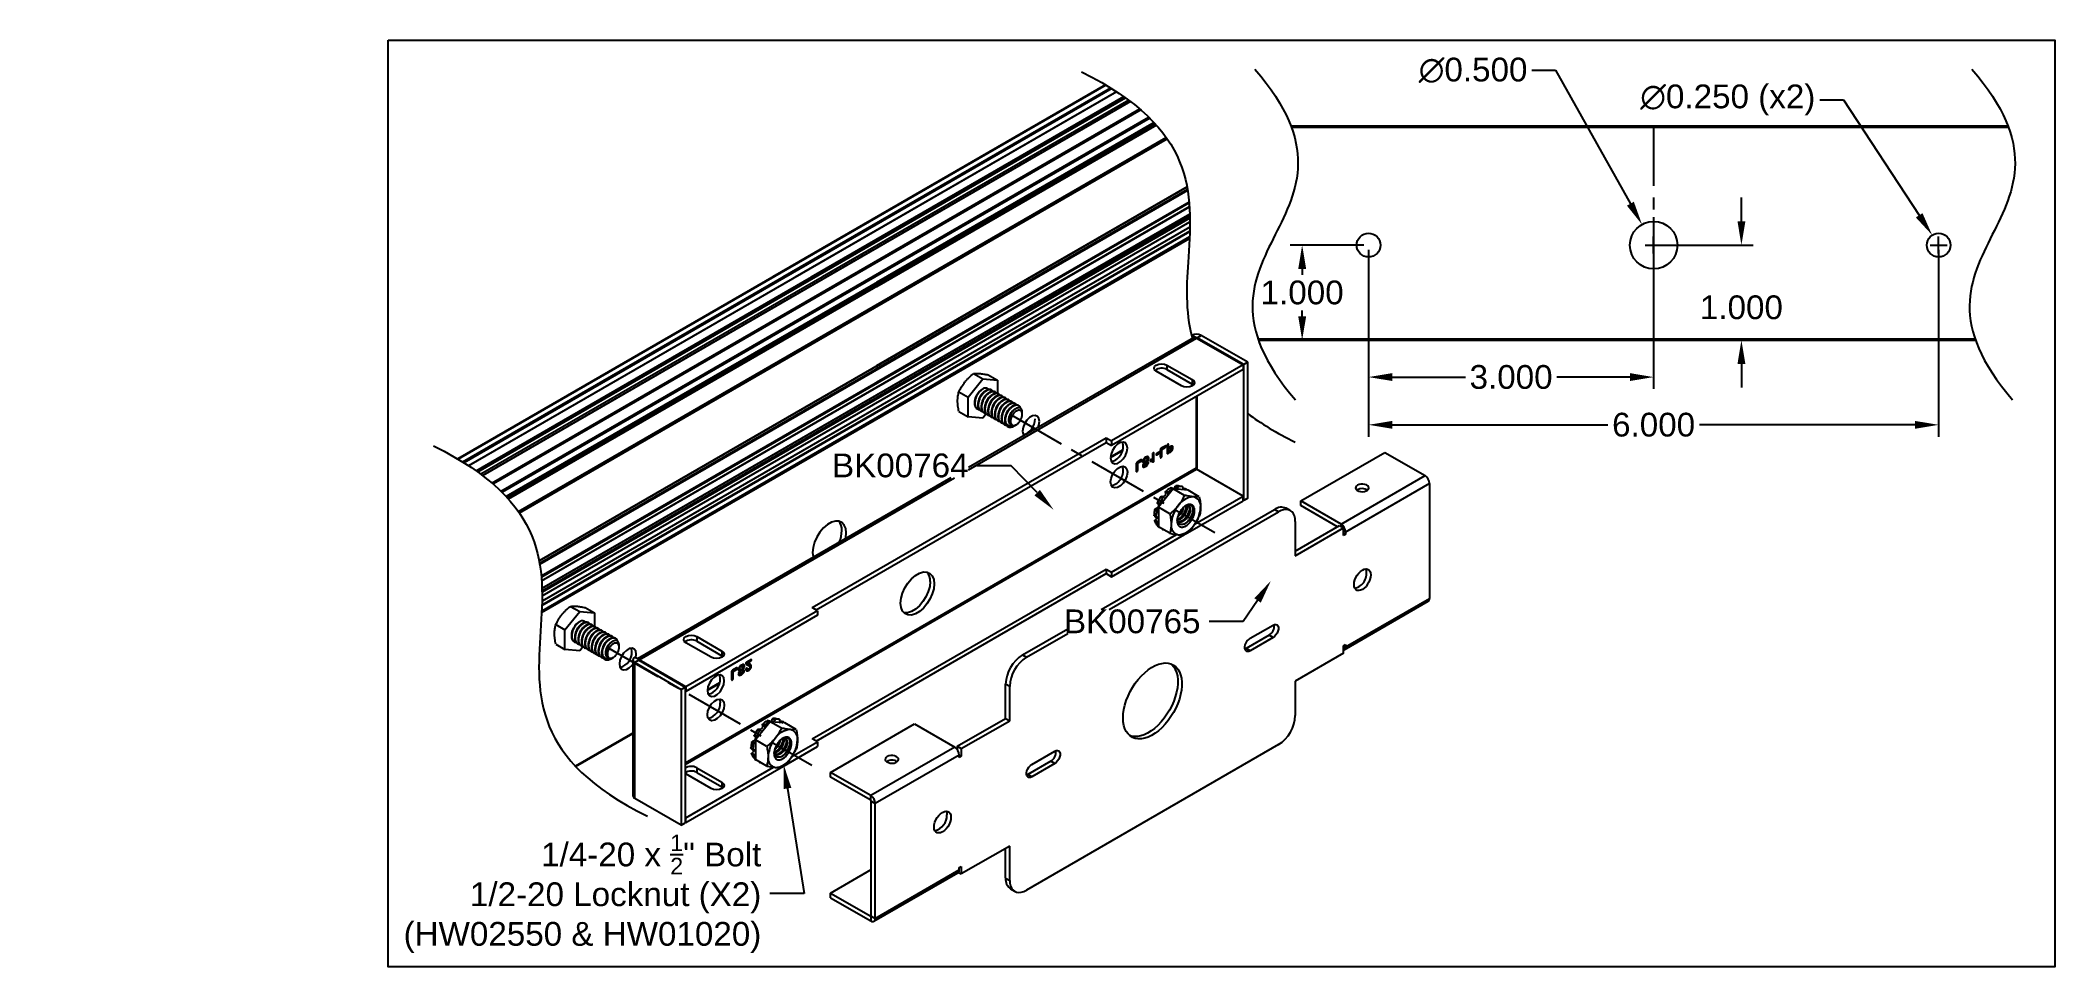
# Model space of a CAD drawing. Extents: x -3.7 to 17.5, y -9.7 to 0.
import ezdxf
from ezdxf import colors
from ezdxf.entities.mleader import LeaderData, LeaderLine
from ezdxf.math import Vec2, Vec3

# ---------------------------------------------------------------- set-up
doc = ezdxf.new("R2010")
doc.units = 0
doc.header["$LTSCALE"] = 0.5
doc.header["$MEASUREMENT"] = 0
doc.linetypes.add('CENTER', pattern=[2, 1.25, -0.25, 0.25, -0.25])
doc.layers.get('Defpoints').update_dxf_attribs({"linetype": 'CONTINUOUS'})
for name, color, linetype in [('Brackets', 181, 'CONTINUOUS'), ('Centerline', 210, 'CENTER'), ('Dimension', 10, 'CONTINUOUS'), ('FAB DWG', 221, 'CONTINUOUS'), ('Hardware', 242, 'CONTINUOUS'), ('Housing', 150, 'CONTINUOUS')]:
    doc.layers.add(name, color=color, linetype=linetype)
doc.layers.add('Text-Unprinted', color=131, linetype='CONTINUOUS', plot=False)
doc.styles.get("Standard").update_dxf_attribs({"font": 'arial.ttf'})
doc.dimstyles.get("Standard").update_dxf_attribs({"dimtxt": 0.18, "dimasz": 0.18, "dimexe": 0.18, "dimexo": 0.0625, "dimgap": 0.09, "dimtad": 0, "dimtih": 1, "dimtoh": 1, "dimdec": 4, "dimzin": 0, "dimdsep": 46, "dimtxsty": 'Standard', "dimcen": 0.09, "dimadec": 0, "dimazin": 0, "dimtfac": 1, "dimtdec": 4, "dimtofl": 0, "dimtmove": 0, "dimatfit": 3, "dimfxl": 1, "dimtolj": 1, "dimtzin": 0, "dimarcsym": 0})

msp = doc.modelspace()

# ---------------------------------------------------------------- blocks, each defined once
blk = doc.blocks.new('*D0')
at = {"layer": 'Defpoints', "color": 0, "transparency": 16777216}
for p in [(10.32, -2.155), (9.621, -3.155), (10.144, -3.155)]:
    blk.add_point(p, dxfattribs=at)
at = {"layer": 'FAB DWG', "color": 0, "lineweight": -2, "transparency": 16777216}
for p, q in [((10.27, -2.155), (9.496, -2.155)), ((9.621, -2.405), (9.621, -2.467)), ((9.621, -2.905), (9.621, -2.843)), ((10.094, -3.155), (9.496, -3.155))]:
    blk.add_line(p, q, dxfattribs=at)
at = {"layer": 'FAB DWG', "color": 0, "transparency": 16777216}
for points in [[(9.58, -2.405), (9.663, -2.405), (9.621, -2.155)], [(9.58, -2.905), (9.663, -2.905), (9.621, -3.155)]]:
    blk.add_solid(points, dxfattribs=at)
at = {"layer": 'FAB DWG', "color": 0, "transparency": 16777216, "insert": (9.621, -2.655), "char_height": 0.25, "attachment_point": 5}
blk.add_mtext('\\A1;1.000', dxfattribs=at)
blk = doc.blocks.new('*D1')
at = {"layer": 'Defpoints', "color": 0, "transparency": 16777216}
for p in [(13.32, -2.155), (13.32, -3.155), (14.244, -3.155)]:
    blk.add_point(p, dxfattribs=at)
at = {"layer": 'FAB DWG', "color": 0, "lineweight": -2, "transparency": 16777216}
for p, q in [((14.244, -1.905), (14.244, -1.655)), ((13.37, -2.155), (14.369, -2.155)), ((13.37, -3.155), (14.369, -3.155)), ((14.244, -3.405), (14.244, -3.655))]:
    blk.add_line(p, q, dxfattribs=at)
at = {"layer": 'FAB DWG', "color": 0, "transparency": 16777216}
for points in [[(14.203, -1.905), (14.286, -1.905), (14.244, -2.155)], [(14.203, -3.405), (14.286, -3.405), (14.244, -3.155)]]:
    blk.add_solid(points, dxfattribs=at)
at = {"layer": 'FAB DWG', "color": 0, "transparency": 16777216, "insert": (14.244, -2.811), "char_height": 0.25, "attachment_point": 5}
blk.add_mtext('\\A1;1.000', dxfattribs=at)
blk = doc.blocks.new('*D2')
at = {"layer": 'Defpoints', "color": 0, "transparency": 16777216}
for p in [(10.32, -2.155), (16.32, -2.155), (16.32, -4.046)]:
    blk.add_point(p, dxfattribs=at)
at = {"layer": 'FAB DWG', "color": 0, "lineweight": -2, "transparency": 16777216}
for p, q in [((10.32, -2.205), (10.32, -4.171)), ((16.32, -2.205), (16.32, -4.171)), ((10.57, -4.046), (12.838, -4.046)), ((16.07, -4.046), (13.802, -4.046))]:
    blk.add_line(p, q, dxfattribs=at)
at = {"layer": 'FAB DWG', "color": 0, "transparency": 16777216}
for points in [[(10.57, -4.005), (10.57, -4.088), (10.32, -4.046)], [(16.07, -4.005), (16.07, -4.088), (16.32, -4.046)]]:
    blk.add_solid(points, dxfattribs=at)
at = {"layer": 'FAB DWG', "color": 0, "transparency": 16777216, "insert": (13.32, -4.046), "char_height": 0.25, "attachment_point": 5}
blk.add_mtext('\\A1;6.000', dxfattribs=at)
blk = doc.blocks.new('*D3')
at = {"layer": 'Defpoints', "color": 0, "transparency": 16777216}
for p in [(13.32, -1.811), (10.32, -2.155), (13.32, -3.544)]:
    blk.add_point(p, dxfattribs=at)
at = {"layer": 'FAB DWG', "color": 0, "lineweight": -2, "transparency": 16777216}
for p, q in [((13.32, -1.861), (13.32, -3.669)), ((10.32, -2.205), (10.32, -3.669)), ((10.57, -3.544), (11.339, -3.544)), ((13.07, -3.544), (12.302, -3.544))]:
    blk.add_line(p, q, dxfattribs=at)
at = {"layer": 'FAB DWG', "color": 0, "transparency": 16777216}
for points in [[(10.57, -3.502), (10.57, -3.585), (10.32, -3.544)], [(13.07, -3.502), (13.07, -3.585), (13.32, -3.544)]]:
    blk.add_solid(points, dxfattribs=at)
at = {"layer": 'FAB DWG', "color": 0, "transparency": 16777216, "insert": (11.82, -3.544), "char_height": 0.25, "attachment_point": 5}
blk.add_mtext('\\A1;3.000', dxfattribs=at)
blk = doc.blocks.new('*D4')
at = {"layer": 'Defpoints', "color": 0, "transparency": 16777216}
for p in [(16.252, -2.05), (16.389, -2.26)]:
    blk.add_point(p, dxfattribs=at)
at = {"layer": 'FAB DWG', "color": 0, "lineweight": -2, "transparency": 16777216}
for p, q in [((15.07, -0.628), (15.32, -0.628)), ((15.32, -0.628), (16.115, -1.841)), ((16.32, -2.245), (16.32, -2.065)), ((16.23, -2.155), (16.41, -2.155))]:
    blk.add_line(p, q, dxfattribs=at)
at = {"layer": 'FAB DWG', "color": 0, "transparency": 16777216}
blk.add_solid([(16.15, -1.819), (16.08, -1.864), (16.252, -2.05)], dxfattribs=at)
at = {"layer": 'FAB DWG', "color": 0, "transparency": 16777216, "insert": (14.101, -0.628), "char_height": 0.25, "attachment_point": 5}
blk.add_mtext('\\A1;∅0.250 (x2)', dxfattribs=at)
blk = doc.blocks.new('*D5')
at = {"layer": 'Defpoints', "color": 0, "transparency": 16777216}
for p in [(13.198, -1.938), (13.443, -2.373)]:
    blk.add_point(p, dxfattribs=at)
at = {"layer": 'FAB DWG', "color": 0, "lineweight": -2, "transparency": 16777216}
for p, q in [((12.038, -0.316), (12.288, -0.316)), ((12.288, -0.316), (13.076, -1.72)), ((13.32, -2.245), (13.32, -2.065)), ((13.23, -2.155), (13.41, -2.155))]:
    blk.add_line(p, q, dxfattribs=at)
at = {"layer": 'FAB DWG', "color": 0, "transparency": 16777216}
blk.add_solid([(13.112, -1.699), (13.039, -1.74), (13.198, -1.938)], dxfattribs=at)
at = {"layer": 'FAB DWG', "color": 0, "transparency": 16777216, "insert": (11.42, -0.316), "char_height": 0.25, "attachment_point": 5}
blk.add_mtext('\\A1;∅0.500', dxfattribs=at)

# ---------------------------------------------------------------- dimensions: what is measured, and where the dimension line sits
at = {"layer": 'FAB DWG', "transparency": 16777216}
dim = msp.add_diameter_dim_2p(p1=(13.4428, -2.3735), p2=(13.1979, -1.9375), dimstyle='Standard', override={"dimtxt": 0.25, "dimasz": 0.25, "dimexe": 0.125, "dimexo": 0.05, "dimgap": 0.06, "dimdec": 3, "dimadec": 3, "dimtdec": 3}, dxfattribs=at)
dim.commit()
dim.dimension.update_dxf_attribs({"geometry": '*D5', "text_midpoint": (11.4201, -0.3164), "dimtype": 131})
dim = msp.add_diameter_dim_2p(p1=(16.3889, -2.2596), p2=(16.2518, -2.0505), text='<> (x2)', dimstyle='Standard', override={"dimtxt": 0.25, "dimasz": 0.25, "dimexe": 0.125, "dimexo": 0.05, "dimgap": 0.06, "dimdec": 3, "dimadec": 3, "dimtdec": 3}, dxfattribs=at)
dim.commit()
dim.dimension.update_dxf_attribs({"geometry": '*D4', "text_midpoint": (14.1012, -0.6284), "dimtype": 131})
dim = msp.add_linear_dim(base=(14.24419, -3.15502), p1=(13.32036, -2.1555), p2=(13.32036, -3.15502), angle=90, dimstyle='Standard', override={"dimtxt": 0.25, "dimasz": 0.25, "dimexe": 0.125, "dimexo": 0.05, "dimgap": 0.06, "dimdec": 3, "dimadec": 3, "dimtdec": 3}, dxfattribs=at)
dim.commit()
dim.dimension.update_dxf_attribs({"geometry": '*D1', "text_midpoint": (14.24419, -2.81126), "dimtype": 128})
dim = msp.add_linear_dim(base=(13.3204, -3.5438), p1=(10.3204, -2.155), p2=(13.3204, -1.8113), dimstyle='Standard', override={"dimtxt": 0.25, "dimasz": 0.25, "dimexe": 0.125, "dimexo": 0.05, "dimgap": 0.06, "dimdec": 3, "dimadec": 3, "dimtdec": 3}, dxfattribs=at)
dim.commit()
dim.dimension.update_dxf_attribs({"geometry": '*D3', "text_midpoint": (11.8204, -3.5438)})
dim = msp.add_linear_dim(base=(9.6215, -3.155), p1=(10.3204, -2.155), p2=(10.1441, -3.155), angle=90, dimstyle='Standard', override={"dimtxt": 0.25, "dimasz": 0.25, "dimexe": 0.125, "dimexo": 0.05, "dimgap": 0.06, "dimdec": 3, "dimadec": 3, "dimtdec": 3}, dxfattribs=at)
dim.commit()
dim.dimension.update_dxf_attribs({"geometry": '*D0', "text_midpoint": (9.6215, -2.655)})
dim = msp.add_linear_dim(base=(16.3204, -4.0464), p1=(10.3204, -2.155), p2=(16.3204, -2.155), dimstyle='Standard', override={"dimtxt": 0.25, "dimasz": 0.25, "dimexe": 0.125, "dimexo": 0.05, "dimgap": 0.06, "dimdec": 3, "dimadec": 3, "dimtdec": 3}, dxfattribs=at)
dim.commit()
dim.dimension.update_dxf_attribs({"geometry": '*D2', "text_midpoint": (13.3204, -4.0464), "dimtype": 128})

# ---------------------------------------------------------------- linework, layer by layer
at = {"layer": 'Brackets', "linetype": 'Continuous', "lineweight": 25, "transparency": 16777216}
for p, q in [((8.4767, -3.1297), (6.1097, -4.4961)), ((6.1097, -4.5191), (8.5106, -3.1331)), ((8.5049, -3.1298), (8.4626, -3.1054)), ((8.4626, -3.1054), (8.4626, -3.1378)), ((8.5049, -3.1298), (8.5049, -3.1302)), ((8.5106, -3.1331), (8.9999, -3.4156)), ((8.5162, -3.1298), (8.5585, -3.1054)), ((9.0055, -3.4123), (8.5162, -3.1298)), ((8.5162, -3.1364), (8.5162, -3.1298)), ((9.0478, -3.3879), (8.5585, -3.1054)), ((9.0478, -3.3879), (9.0055, -3.4123)), ((9.0478, -4.8168), (9.0478, -3.3879)), ((8.9999, -3.4156), (7.6134, -4.216)), ((8.9999, -3.4644), (7.6134, -4.2648)), ((8.3505, -3.6352), (8.0853, -3.4821)), ((8.1984, -3.4168), (8.4636, -3.5699)), ((8.1984, -3.4168), (8.1984, -3.4657)), ((8.1984, -3.4657), (8.4636, -3.6187)), ((8.4636, -3.5699), (8.4636, -3.6187)), ((8.9999, -3.4156), (8.9999, -3.4644)), ((9.0055, -4.8413), (9.0055, -3.4123)), ((8.4636, -3.6187), (8.4749, -3.627)), ((8.5049, -3.7501), (8.5049, -4.5034)), ((8.5162, -4.5165), (8.5162, -3.7436)), ((4.4633, -5.9692), (7.5568, -4.1833)), ((4.5055, -5.9936), (7.5568, -4.2321)), ((7.5568, -4.1833), (7.6134, -4.216)), ((7.5568, -4.1833), (7.5568, -4.2321)), ((7.5568, -4.2321), (7.6134, -4.2648)), ((7.6134, -4.216), (7.6134, -4.2648)), ((7.8902, -4.4517), (7.878, -4.4447)), ((7.9243, -4.416), (7.884, -4.4392)), ((7.8902, -4.4517), (7.9243, -4.4321)), ((7.8902, -4.5217), (7.8902, -4.4517)), ((7.9243, -4.4321), (7.9104, -4.424)), ((7.9327, -4.4191), (7.9262, -4.4154)), ((7.9485, -4.438), (7.9413, -4.4338)), ((7.9559, -4.426), (7.9446, -4.4194)), ((7.9738, -4.4011), (7.9622, -4.3944)), ((7.9763, -4.4457), (7.9645, -4.4389)), ((7.988, -4.3985), (7.9706, -4.3885)), ((8.0071, -4.3978), (7.9823, -4.3835)), ((8.0036, -4.4448), (7.9959, -4.4404)), ((8.0286, -4.4278), (8.0204, -4.4231)), ((8.0416, -4.4304), (8.0215, -4.4188)), ((8.0543, -4.4375), (8.0216, -4.4186)), ((8.0608, -4.4238), (8.0427, -4.4133)), ((8.0458, -4.3551), (8.0458, -4.414)), ((8.0608, -4.3491), (8.0501, -4.3429)), ((8.0608, -4.4238), (8.0608, -4.3491)), ((8.0916, -4.3615), (8.0836, -4.3569)), ((8.1093, -4.3364), (8.0916, -4.3467)), ((8.0916, -4.3615), (8.1093, -4.3513)), ((8.1093, -4.3513), (8.0965, -4.3438)), ((8.1176, -4.339), (8.1117, -4.3356)), ((8.1283, -4.3101), (8.1283, -4.3842)), ((8.1444, -4.3749), (8.1283, -4.3657)), ((8.1363, -4.3914), (8.1286, -4.387)), ((8.1444, -4.305), (8.1322, -4.2979)), ((8.1785, -4.2693), (8.1382, -4.2925)), ((8.1444, -4.305), (8.1785, -4.2854)), ((8.1444, -4.3749), (8.1444, -4.305)), ((8.1785, -4.2854), (8.1645, -4.2773)), ((8.1869, -4.2724), (8.1804, -4.2686)), ((8.1991, -4.2677), (8.1991, -4.3409)), ((8.2152, -4.2852), (8.1991, -4.2759)), ((8.2264, -4.2936), (8.1991, -4.2779)), ((8.2152, -4.3001), (8.1991, -4.2908)), ((8.2152, -4.3285), (8.1991, -4.3193)), ((8.2095, -4.3467), (8.1991, -4.3407)), ((8.2152, -4.2585), (8.2055, -4.2529)), ((8.2095, -4.3467), (8.2305, -4.3346)), ((8.2152, -4.2852), (8.2152, -4.2585)), ((8.2304, -4.2765), (8.2152, -4.2852)), ((8.2152, -4.3001), (8.2264, -4.2936)), ((8.2152, -4.3285), (8.2152, -4.3001)), ((8.2264, -4.3221), (8.2152, -4.3285)), ((8.2305, -4.3346), (8.2176, -4.3271)), ((8.2412, -4.2898), (8.2242, -4.28)), ((8.2449, -4.3246), (8.2331, -4.3178)), ((8.2613, -4.2881), (8.2371, -4.2742)), ((9.6063, -4.8465), (10.4902, -4.3364)), ((10.4902, -4.3364), (10.9143, -4.5811)), ((5.9236, -4.6036), (2.6242, -6.5083)), ((2.644, -6.5198), (5.9633, -4.6036)), ((8.5049, -4.5034), (3.1277, -7.6076)), ((3.1277, -7.6207), (8.5106, -4.5132)), ((7.8742, -4.4569), (7.8742, -4.531)), ((7.8902, -4.5217), (7.8742, -4.5124)), ((7.8821, -4.5382), (7.8744, -4.5337)), ((7.974, -4.4851), (7.9441, -4.4678)), ((7.9445, -4.4655), (7.9602, -4.4745)), ((7.9578, -4.4697), (7.9458, -4.4628)), ((8.9999, -4.7957), (8.5106, -4.5132)), ((10.0304, -5.0912), (10.9143, -4.5811)), ((10.9622, -4.6642), (10.0783, -5.1743)), ((10.9622, -4.6642), (10.9622, -5.8723)), ((8.3884, -5.1975), (8.9999, -4.8445)), ((8.4939, -5.0878), (8.9999, -4.7957)), ((8.9999, -4.8445), (8.9999, -4.7957)), ((8.9999, -4.838), (9.0055, -4.8413)), ((9.0478, -4.8168), (9.0055, -4.8413)), ((10.0304, -5.0912), (9.6063, -4.8465)), ((9.6063, -4.8953), (9.6063, -4.8465)), ((10.2037, -4.73), (10.1975, -4.7342)), ((7.5063, -5.989), (9.3289, -4.9371)), ((7.5908, -5.989), (9.3712, -4.9615)), ((9.3712, -4.9615), (9.3289, -4.9371)), ((9.4962, -4.9491), (9.4539, -4.9247)), ((9.548, -5.0636), (9.548, -5.425)), ((9.9937, -5.1189), (9.6063, -4.8953)), ((7.6134, -5.5961), (8.2993, -5.2001)), ((7.6134, -5.6449), (8.3811, -5.2017)), ((9.548, -5.3762), (10.0149, -5.1067)), ((9.548, -5.425), (10.0572, -5.1311)), ((10.0149, -5.1067), (10.0572, -5.1311)), ((10.0304, -5.1157), (10.0304, -5.0912)), ((10.0572, -5.2109), (10.0572, -5.1311)), ((10.0572, -5.1621), (10.0783, -5.1743)), ((10.0572, -5.1865), (10.0783, -5.1987)), ((10.0783, -5.1987), (10.0572, -5.2109)), ((10.0783, -5.1743), (10.0783, -5.1987)), ((4.4633, -7.3493), (7.5568, -5.5634)), ((4.5055, -7.3737), (7.5568, -5.6122)), ((7.5568, -5.5634), (7.6134, -5.5961)), ((7.5568, -5.5634), (7.5568, -5.6122)), ((7.5568, -5.6122), (7.6134, -5.6449)), ((7.6134, -5.5961), (7.6134, -5.6449)), ((10.0643, -6.4135), (10.9482, -5.9033)), ((10.0783, -6.3824), (10.9622, -5.8723)), ((4.5198, -6.0019), (3.1334, -6.8022)), ((4.5198, -6.0507), (3.1334, -6.8511)), ((4.5198, -6.0019), (4.4633, -5.9692)), ((4.5198, -6.0019), (4.5198, -6.0507)), ((3.4007, -6.4927), (3.1356, -6.3396)), ((3.2487, -6.2743), (3.5139, -6.4273)), ((3.2487, -6.2743), (3.2487, -6.3231)), ((3.2487, -6.3231), (3.5139, -6.4762)), ((6.6773, -6.4675), (7.1532, -6.1928)), ((6.7196, -6.4919), (7.1532, -6.2416)), ((9.2724, -6.26), (9.0319, -6.3988)), ((9.0742, -6.2925), (9.3146, -6.1538)), ((9.3146, -6.2844), (9.0742, -6.4232)), ((9.3146, -6.2844), (9.2724, -6.26)), ((10.0572, -6.3702), (10.0783, -6.358)), ((10.0783, -6.358), (10.0783, -6.3824)), ((2.5762, -6.5198), (2.5762, -7.9487)), ((2.6384, -6.5165), (2.5961, -6.4921)), ((2.6384, -6.523), (2.5961, -6.5474)), ((2.5961, -6.5474), (3.0854, -6.8299)), ((2.5961, -7.9764), (2.5961, -6.5474)), ((2.6384, -6.5165), (2.6384, -6.5169)), ((2.6384, -6.5169), (2.6384, -6.523)), ((2.6384, -6.523), (3.1277, -6.8055)), ((3.1334, -6.8022), (2.644, -6.5198)), ((2.644, -6.5263), (2.644, -6.5198)), ((3.5139, -6.4273), (3.5139, -6.4762)), ((3.5139, -6.4762), (3.5252, -6.4844)), ((3.7529, -6.5861), (3.7273, -6.5713)), ((3.8006, -6.581), (3.7672, -6.5617)), ((3.7937, -6.5783), (3.7678, -6.5633)), ((3.7714, -6.5454), (3.7904, -6.5564)), ((3.7881, -6.5549), (3.7716, -6.5453)), ((3.7853, -6.5521), (3.7724, -6.5447)), ((3.8176, -6.5181), (3.775, -6.5427)), ((3.7813, -6.5614), (3.7771, -6.5488)), ((3.7799, -6.569), (3.7813, -6.5614)), ((3.8236, -6.5858), (3.7813, -6.5614)), ((3.7853, -6.5521), (3.8157, -6.5345)), ((3.8157, -6.5345), (3.8024, -6.5269)), ((3.825, -6.5215), (3.8185, -6.5177)), ((6.6773, -6.4675), (6.7196, -6.4919)), ((9.0319, -6.3988), (9.0191, -6.4045)), ((9.0742, -6.4232), (9.0319, -6.3988)), ((10.0572, -6.45), (9.548, -6.7439)), ((10.0572, -6.45), (10.0572, -6.3702)), ((10.0572, -6.3702), (10.0783, -6.3824)), ((3.6159, -6.6469), (3.6159, -6.7232)), ((3.6324, -6.7137), (3.6159, -6.7041)), ((3.6241, -6.7307), (3.6161, -6.7261)), ((3.6324, -6.6416), (3.6198, -6.6343)), ((3.6675, -6.6048), (3.626, -6.6287)), ((3.6324, -6.6416), (3.6675, -6.6214)), ((3.6324, -6.7137), (3.6324, -6.6416)), ((3.6675, -6.6214), (3.6531, -6.6131)), ((3.6762, -6.608), (3.6695, -6.6041)), ((3.6925, -6.6274), (3.685, -6.6231)), ((3.7188, -6.676), (3.6879, -6.6582)), ((3.6883, -6.6558), (3.7045, -6.6651)), ((3.7001, -6.6151), (3.6884, -6.6083)), ((3.702, -6.6601), (3.6897, -6.653)), ((3.7185, -6.5894), (3.7066, -6.5825)), ((3.7211, -6.6354), (3.7089, -6.6283)), ((3.7332, -6.5868), (3.7152, -6.5764)), ((3.7492, -6.6345), (3.7413, -6.6299)), ((3.7952, -6.6306), (3.7669, -6.6143)), ((3.7699, -6.6091), (3.785, -6.6178)), ((3.7828, -6.6159), (3.7704, -6.6087)), ((3.7853, -6.6174), (3.7828, -6.6159)), ((3.8103, -6.6186), (3.8, -6.6126)), ((6.5428, -6.7981), (6.5005, -6.7737)), ((6.5005, -7.135), (6.5005, -6.7737)), ((9.548, -6.7439), (9.548, -7.1052)), ((3.0854, -6.8299), (3.1277, -6.8055)), ((3.0854, -6.8299), (3.0854, -8.2589)), ((3.1277, -6.8055), (3.1277, -8.2344)), ((3.1334, -6.8511), (3.1277, -6.8478)), ((3.1334, -6.8022), (3.1334, -6.8511)), ((6.5428, -7.1594), (6.5428, -6.7981)), ((4.6566, -7.7032), (5.5405, -7.1931)), ((5.5405, -7.1931), (5.9645, -7.4378)), ((5.9913, -7.4289), (6.5005, -7.135)), ((6.0336, -7.4533), (6.5428, -7.1594)), ((6.5005, -7.135), (6.5428, -7.1594)), ((4.2512, -7.537), (4.5198, -7.382)), ((4.5198, -7.382), (4.4633, -7.3493)), ((4.5198, -7.382), (4.5198, -7.4308)), ((9.3712, -7.4114), (6.7196, -8.9418)), ((4.1458, -7.6467), (4.5198, -7.4308)), ((5.9645, -7.4378), (5.0806, -7.948)), ((6.0125, -7.5209), (5.1286, -8.031)), ((5.9913, -7.4289), (6.0336, -7.4533)), ((5.9913, -7.4289), (5.9913, -7.4628)), ((6.0125, -7.5453), (6.0125, -7.5209)), ((6.0125, -7.5209), (6.0336, -7.5331)), ((6.0336, -7.5331), (6.0125, -7.5453)), ((6.0336, -7.4533), (6.0336, -7.5331)), ((6.9743, -7.5864), (6.7338, -7.7251)), ((6.7761, -7.6189), (7.0166, -7.4801)), ((7.0166, -7.6108), (6.7761, -7.7495)), ((7.0166, -7.6108), (6.9743, -7.5864)), ((3.1356, -7.7197), (3.1277, -7.7144)), ((3.1334, -8.1824), (4.0567, -7.6493)), ((3.1334, -8.2312), (4.1385, -7.651)), ((3.4007, -7.8728), (3.1356, -7.7197)), ((3.2487, -7.6544), (3.5139, -7.8075)), ((3.2487, -7.6544), (3.2487, -7.7032)), ((3.2487, -7.7032), (3.5139, -7.8563)), ((3.5139, -7.8075), (3.5139, -7.8563)), ((5.0806, -7.948), (4.6566, -7.7032)), ((4.6566, -7.7521), (4.6566, -7.7032)), ((5.0806, -7.9968), (4.6566, -7.7521)), ((6.7338, -7.7251), (6.721, -7.7308)), ((6.7761, -7.7495), (6.7338, -7.7251)), ((3.0854, -8.2589), (2.5961, -7.9764)), ((3.5139, -7.8563), (3.5252, -7.8645)), ((5.0806, -7.9968), (5.0806, -7.948)), ((5.0863, -8.0066), (5.1286, -8.031)), ((5.0863, -9.2147), (5.0863, -8.0066)), ((5.1286, -9.2391), (5.1286, -8.031)), ((3.0854, -8.2589), (3.1277, -8.2344)), ((3.1277, -8.1791), (3.1334, -8.1824)), ((3.1277, -8.2279), (3.1334, -8.2312)), ((3.1334, -8.2312), (3.1334, -8.1824)), ((6.5428, -8.4783), (6.0336, -8.7722)), ((6.5428, -8.8397), (6.5428, -8.4783)), ((6.0125, -8.7046), (6.0336, -8.6924)), ((6.0336, -8.6924), (6.0336, -8.7722)), ((6.5005, -8.8153), (6.5005, -8.5027)), ((4.6566, -8.9733), (5.0863, -8.7253)), ((5.1145, -9.2702), (5.9984, -8.7601)), ((5.1286, -9.2391), (6.0125, -8.729)), ((6.0043, -8.7553), (6.0336, -8.7722)), ((6.0125, -8.729), (6.0125, -8.7046)), ((6.5005, -8.8153), (6.5428, -8.8397)), ((4.6566, -8.9733), (5.0806, -9.218)), ((4.6566, -9.0221), (4.6566, -8.9733)), ((4.6566, -9.0221), (5.0806, -9.2668)), ((6.5523, -8.9298), (6.5946, -8.9542)), ((5.0863, -9.2147), (5.0806, -9.218)), ((5.0806, -9.218), (5.0806, -9.2668)), ((5.0863, -9.2147), (5.1286, -9.2391))]:
    msp.add_line(p, q, dxfattribs=at)
at = {"layer": 'Brackets', "linetype": 'Continuous', "lineweight": 25, "transparency": 16777216, "flags": 128}
for points in [[(8.0853, -3.4821), (8.068, -3.4672), (8.0619, -3.4495), (8.068, -3.4318), (8.0853, -3.4168), (8.1113, -3.4068), (8.1419, -3.4033), (8.1725, -3.4068), (8.1984, -3.4168)], [(8.4636, -3.5699), (8.4809, -3.5849), (8.487, -3.6026), (8.4809, -3.6202), (8.4636, -3.6352), (8.4377, -3.6452), (8.407, -3.6488), (8.3764, -3.6452), (8.3505, -3.6352)], [(7.6046, -4.3931), (7.6099, -4.425), (7.6253, -4.4468), (7.6488, -4.456), (7.6776, -4.4515), (7.7083, -4.4338), (7.7372, -4.405), (7.7607, -4.3686), (7.776, -4.3291), (7.7814, -4.2911), (7.776, -4.2593), (7.7607, -4.2374), (7.7372, -4.2282), (7.7083, -4.2327), (7.6776, -4.2505), (7.6488, -4.2792), (7.6253, -4.3156), (7.6099, -4.3552), (7.6046, -4.3931)], [(7.6046, -4.6472), (7.6099, -4.6093), (7.6253, -4.5697), (7.6488, -4.5333), (7.6776, -4.5046), (7.7083, -4.4868), (7.7372, -4.4823), (7.7607, -4.4915), (7.776, -4.5134), (7.7814, -4.5452), (7.776, -4.5832), (7.7607, -4.6227), (7.7372, -4.6591), (7.7083, -4.6879), (7.6776, -4.7056), (7.6488, -4.7101), (7.6253, -4.7009), (7.6099, -4.6791), (7.6046, -4.6472)], [(10.2037, -4.6812), (10.1913, -4.6909), (10.1844, -4.7022), (10.1837, -4.7143), (10.1891, -4.7259), (10.2002, -4.7361), (10.216, -4.7439), (10.2351, -4.7488), (10.2558, -4.7501), (10.2763, -4.7479), (10.2948, -4.7422), (10.3095, -4.7337), (10.3193, -4.7231), (10.3232, -4.7112), (10.3208, -4.6993), (10.3125, -4.6882), (10.2989, -4.6791), (10.2812, -4.6727), (10.2611, -4.6696), (10.2402, -4.67), (10.2205, -4.674), (10.2037, -4.6812)], [(9.548, -5.0636), (9.5458, -5.033), (9.5393, -5.0055), (9.5287, -4.9821), (9.5142, -4.9631), (9.4962, -4.9492), (9.4751, -4.9405), (9.4515, -4.9374), (9.4258, -4.94), (9.3989, -4.9481), (9.3712, -4.9615)], [(5.7484, -5.7188), (5.7433, -5.7706), (5.7282, -5.8253), (5.704, -5.8798), (5.6721, -5.9309), (5.6343, -5.9755), (5.593, -6.0112), (5.5503, -6.0358), (5.509, -6.0479), (5.4712, -6.0468), (5.4393, -6.0326), (5.4151, -6.0061), (5.4, -5.9688), (5.3949, -5.9229), (5.4, -5.8711), (5.4151, -5.8163), (5.4393, -5.7618), (5.4712, -5.7108), (5.509, -5.6661), (5.5503, -5.6305), (5.593, -5.6059), (5.6343, -5.5938), (5.6721, -5.5949), (5.704, -5.6091), (5.7282, -5.6356), (5.7433, -5.6729), (5.7484, -5.7188)], [(5.7061, -5.6944), (5.701, -5.7462), (5.6859, -5.8009), (5.6617, -5.8554), (5.6298, -5.9064), (5.592, -5.9511), (5.5507, -5.9868), (5.5081, -6.0114), (5.4667, -6.0235), (5.4289, -6.0224), (5.4273, -6.022)], [(10.1667, -5.7273), (10.1689, -5.7034), (10.1755, -5.678), (10.186, -5.6526), (10.2, -5.6283), (10.2167, -5.6065), (10.2354, -5.5882), (10.2551, -5.5743), (10.2748, -5.5655), (10.2935, -5.5622), (10.3102, -5.5647), (10.3242, -5.5728), (10.3347, -5.5861), (10.3413, -5.6039), (10.3435, -5.6253), (10.3413, -5.6493), (10.3347, -5.6747), (10.3242, -5.7001), (10.3102, -5.7243), (10.2935, -5.7462), (10.2748, -5.7645), (10.2551, -5.7784), (10.2354, -5.7872), (10.2167, -5.7904), (10.2, -5.7879), (10.186, -5.7799), (10.1755, -5.7666), (10.1689, -5.7488), (10.1667, -5.7273)], [(9.3146, -6.1538), (9.3306, -6.1472), (9.3452, -6.1465), (9.3574, -6.1517), (9.3661, -6.1623), (9.3706, -6.1775), (9.3706, -6.1961), (9.3661, -6.2166), (9.3574, -6.2372), (9.3452, -6.2564), (9.3306, -6.2726), (9.3146, -6.2844)], [(3.1356, -6.3396), (3.1182, -6.3246), (3.1121, -6.3069), (3.1182, -6.2892), (3.1356, -6.2743), (3.1615, -6.2643), (3.1921, -6.2607), (3.2227, -6.2643), (3.2487, -6.2743)], [(9.0742, -6.4232), (9.0583, -6.4297), (9.0436, -6.4305), (9.0315, -6.4253), (9.0228, -6.4147), (9.0182, -6.3995), (9.0182, -6.3809), (9.0228, -6.3604), (9.0315, -6.3398), (9.0436, -6.3206), (9.0583, -6.3044), (9.0742, -6.2925)], [(3.5139, -6.4273), (3.5312, -6.4423), (3.5373, -6.46), (3.5312, -6.4777), (3.5139, -6.4927), (3.4879, -6.5027), (3.4573, -6.5062), (3.4267, -6.5027), (3.4007, -6.4927)], [(7.736, -7.1302), (7.7382, -7.0867), (7.7447, -7.0413), (7.7554, -6.9946), (7.7702, -6.9474), (7.7888, -6.9001), (7.811, -6.8537), (7.8366, -6.8086), (7.865, -6.7655), (7.896, -6.725), (7.9291, -6.6877), (7.9638, -6.6541), (7.9997, -6.6247), (8.0362, -6.5998), (8.0729, -6.5799), (8.1091, -6.5653), (8.1445, -6.556), (8.1784, -6.5523), (8.2105, -6.5542), (8.2403, -6.5617), (8.2674, -6.5747), (8.2913, -6.5929), (8.3118, -6.6162), (8.3285, -6.6442), (8.3413, -6.6765), (8.3499, -6.7127), (8.3542, -6.7523), (8.3542, -6.7946), (8.3499, -6.8391), (8.3413, -6.8852), (8.3285, -6.9323), (8.3118, -6.9796), (8.2913, -7.0265), (8.2674, -7.0724), (8.2403, -7.1166), (8.2105, -7.1585), (8.1784, -7.1974), (8.1445, -7.2329), (8.1091, -7.2645), (8.0729, -7.2917), (8.0362, -7.3141), (7.9997, -7.3314), (7.9638, -7.3434), (7.9291, -7.3498), (7.896, -7.3507), (7.865, -7.346), (7.8366, -7.3358), (7.811, -7.3201), (7.7888, -7.2993), (7.7702, -7.2736), (7.7554, -7.2434), (7.7447, -7.2091), (7.7382, -7.1712), (7.736, -7.1302)], [(8.2419, -6.5623), (8.249, -6.5685), (8.2695, -6.5918), (8.2862, -6.6198), (8.299, -6.6521), (8.3076, -6.6883), (8.3119, -6.7279), (8.3119, -6.7702), (8.3076, -6.8147), (8.299, -6.8608), (8.2862, -6.9079), (8.2695, -6.9552), (8.249, -7.0021), (8.2251, -7.048), (8.198, -7.0922), (8.1682, -7.1341), (8.1362, -7.173), (8.1022, -7.2085), (8.0668, -7.2401), (8.0306, -7.2673), (7.9939, -7.2897), (7.9574, -7.307), (7.9216, -7.319), (7.8868, -7.3254), (7.8538, -7.3263), (7.8228, -7.3216), (7.8066, -7.3166)], [(3.5387, -6.7403), (3.5334, -6.7085), (3.518, -6.6866), (3.4945, -6.6774), (3.4657, -6.682), (3.435, -6.6997), (3.4061, -6.7285), (3.3826, -6.7648), (3.3673, -6.8044), (3.3619, -6.8424), (3.3673, -6.8742), (3.3826, -6.896), (3.4061, -6.9052), (3.435, -6.9007), (3.4657, -6.883), (3.4945, -6.8542), (3.518, -6.8179), (3.5334, -6.7783), (3.5387, -6.7403)], [(3.4964, -6.7159), (3.4911, -6.6841), (3.488, -6.6773)], [(3.5387, -6.9944), (3.5334, -7.0324), (3.518, -7.072), (3.4945, -7.1083), (3.4657, -7.1371), (3.435, -7.1548), (3.4061, -7.1593), (3.3826, -7.1501), (3.3673, -7.1283), (3.3619, -7.0965), (3.3673, -7.0585), (3.3826, -7.0189), (3.4061, -6.9826), (3.435, -6.9538), (3.4657, -6.9361), (3.4945, -6.9315), (3.518, -6.9407), (3.5334, -6.9626), (3.5387, -6.9944)], [(3.488, -6.9314), (3.4911, -6.9382), (3.4964, -6.97)], [(5.254, -7.5379), (5.2416, -7.5476), (5.2347, -7.5589), (5.2339, -7.571), (5.2393, -7.5826), (5.2504, -7.5928), (5.2662, -7.6007), (5.2854, -7.6055), (5.3061, -7.6068), (5.3266, -7.6046), (5.345, -7.599), (5.3598, -7.5904), (5.3696, -7.5798), (5.3734, -7.568), (5.3711, -7.556), (5.3627, -7.545), (5.3491, -7.5358), (5.3315, -7.5294), (5.3113, -7.5263), (5.2905, -7.5268), (5.2708, -7.5307), (5.254, -7.5379)], [(6.7761, -7.7495), (6.7602, -7.7561), (6.7456, -7.7568), (6.7334, -7.7517), (6.7247, -7.741), (6.7201, -7.7258), (6.7201, -7.7072), (6.7247, -7.6868), (6.7334, -7.6661), (6.7456, -7.6469), (6.7602, -7.6307), (6.7761, -7.6189)], [(7.0166, -7.4801), (7.0325, -7.4736), (7.0471, -7.4728), (7.0593, -7.478), (7.068, -7.4886), (7.0725, -7.5038), (7.0725, -7.5224), (7.068, -7.5429), (7.0593, -7.5636), (7.0471, -7.5828), (7.0325, -7.5989), (7.0166, -7.6108)], [(3.5139, -7.8075), (3.5312, -7.8224), (3.5373, -7.8401), (3.5312, -7.8578), (3.5139, -7.8728), (3.4879, -7.8828), (3.4573, -7.8863), (3.4267, -7.8828), (3.4007, -7.8728)], [(5.9241, -8.176), (5.9219, -8.2), (5.9153, -8.2253), (5.9048, -8.2507), (5.8908, -8.275), (5.874, -8.2968), (5.8554, -8.3151), (5.8357, -8.3291), (5.816, -8.3378), (5.7973, -8.3411), (5.7806, -8.3386), (5.7666, -8.3305), (5.756, -8.3172), (5.7495, -8.2994), (5.7473, -8.278), (5.7495, -8.254), (5.756, -8.2286), (5.7666, -8.2032), (5.7806, -8.179), (5.7973, -8.1571), (5.816, -8.1388), (5.8357, -8.1249), (5.8554, -8.1161), (5.874, -8.1129), (5.8908, -8.1154), (5.9048, -8.1234), (5.9153, -8.1367), (5.9219, -8.1545), (5.9241, -8.176)], [(5.8733, -8.1129), (5.8796, -8.1301), (5.8818, -8.1516)], [(6.5428, -8.8397), (6.545, -8.8704), (6.5514, -8.8978), (6.5621, -8.9212), (6.5766, -8.9402), (6.5946, -8.9542), (6.6157, -8.9628), (6.6393, -8.9659), (6.6649, -8.9633), (6.6919, -8.9553), (6.7196, -8.9418)]]:
    msp.add_lwpolyline(points, dxfattribs=at)
at = {"layer": 'Brackets', "linetype": 'Continuous', "lineweight": 25, "transparency": 16777216}
for centre, radius, start, end in [((8.5106, -3.1979), 0.1042, 62.60967, 117.39033), ((8.4903, -3.1572), 0.0307, 61.65428, 116.40732), ((8.5106, -3.1407), 0.0123, 62.60967, 117.39033), ((8.4813, -3.1836), 0.0583, 59.9081, 66.14687), ((8.1426, -3.5663), 0.1151, 60.96912, 126.60713), ((7.577, -4.2752), 0.1607, 282.95114, 17.05423), ((7.577, -4.5293), 0.1607, 282.95114, 17.05423), ((8.5172, -4.5029), 0.0123, 182.60548, 237.39452), ((10.8581, -4.6689), 0.1042, 2.60229, 57.39771), ((10.2529, -4.8202), 0.1027, 56.89022, 118.59483), ((9.402, -5.038), 0.1246, 65.39276, 125.90904), ((9.9742, -5.179), 0.1042, 2.60229, 57.39771), ((5.5681, -5.6847), 0.1384, 355.98071, 40.26312), ((10.1386, -5.6091), 0.1611, 283.10603, 16.9116), ((10.9299, -5.8764), 0.0325, 304.05228, 7.25516), ((9.2124, -6.161), 0.1158, 301.20537, 6.39068), ((3.1928, -6.4237), 0.1151, 60.96912, 126.60713), ((2.6066, -6.5198), 0.0296, 110.78342, 249.21658), ((2.6396, -6.5198), 0.00349, 110.78342, 249.21658), ((2.6148, -6.5702), 0.0583, 59.9081, 66.14687), ((6.8815, -6.7895), 0.3814, 122.38368, 177.61632), ((6.9238, -6.8139), 0.3814, 122.38368, 177.61632), ((10.0475, -6.3866), 0.0311, 288.19123, 7.61398), ((3.3307, -6.7201), 0.1657, 283.83664, 1.44043), ((3.3307, -6.9742), 0.1657, 283.83664, 1.44043), ((9.167, -7.0894), 0.3814, 302.38368, 357.61632), ((5.3035, -7.6743), 0.1003, 56.23041, 123.76959), ((5.9084, -7.5256), 0.1042, 2.60229, 57.39771), ((6.9143, -7.4873), 0.1158, 301.20537, 6.39068), ((3.1926, -7.757), 0.117, 61.31408, 123.67495), ((3.1926, -7.8058), 0.117, 61.31408, 123.67495), ((2.6102, -7.9453), 0.0341, 185.6948, 245.62534), ((5.0245, -8.0357), 0.1042, 2.60229, 57.39771), ((5.074, -8.0072), 0.0123, 2.60229, 57.39771), ((5.7136, -8.1538), 0.1682, 284.51188, 0.76705), ((5.9802, -8.7331), 0.0325, 304.05228, 7.25516), ((6.6225, -8.8291), 0.1227, 173.54968, 235.14288), ((5.0828, -9.2153), 0.00349, 230.81497, 9.22027), ((5.0993, -9.2439), 0.0296, 230.81497, 9.22027)]:
    msp.add_arc(centre, radius, start, end, dxfattribs=at)
for points, knots in [([(7.884, -4.4392), (7.8825, -4.4402), (7.8794, -4.4421), (7.8756, -4.4474), (7.8743, -4.4526), (7.8742, -4.4554), (7.8742, -4.4569)], [0, 0, 0, 0, 0.281016, 0.5580054, 0.7785845, 1, 1, 1, 1]), ([(7.9327, -4.4191), (7.9326, -4.4179), (7.9323, -4.4154), (7.9291, -4.4136), (7.9261, -4.4151), (7.9243, -4.416)], [0, 0, 0, 0, 0.2801526, 0.5601594, 1, 1, 1, 1]), ([(7.9243, -4.4321), (7.9255, -4.4313), (7.9278, -4.4299), (7.9307, -4.4263), (7.9325, -4.4224), (7.9326, -4.4202), (7.9327, -4.4191)], [0, 0, 0, 0, 0.2806825, 0.5598442, 0.7798183, 1, 1, 1, 1]), ([(7.9536, -4.4035), (7.9499, -4.4089), (7.9434, -4.4188), (7.9419, -4.429), (7.9412, -4.4335)], [0, 0, 0, 0, 0.56013354, 1, 1, 1, 1]), ([(7.9412, -4.4335), (7.9413, -4.4347), (7.9416, -4.4371), (7.9435, -4.4389), (7.9459, -4.4392), (7.9477, -4.4384), (7.9485, -4.438)], [0, 0, 0, 0, 0.2797623, 0.5593948, 0.7796957, 1, 1, 1, 1]), ([(7.9707, -4.4323), (7.9632, -4.4388), (7.9527, -4.4478), (7.9436, -4.4657), (7.9431, -4.4729), (7.9428, -4.4766)], [0, 0, 0, 0, 0.5597402, 0.7797493, 1, 1, 1, 1]), ([(7.9485, -4.438), (7.9495, -4.4372), (7.9515, -4.4358), (7.9543, -4.4313), (7.9553, -4.428), (7.9559, -4.426)], [0, 0, 0, 0, 0.2792273, 0.5591623, 1, 1, 1, 1]), ([(7.974, -4.3861), (7.97, -4.3886), (7.9628, -4.393), (7.9564, -4.4003), (7.9536, -4.4035)], [0, 0, 0, 0, 0.5602623, 1, 1, 1, 1]), ([(7.9559, -4.426), (7.9568, -4.4231), (7.9586, -4.4174), (7.9644, -4.4074), (7.9702, -4.4034), (7.9738, -4.4011)], [0, 0, 0, 0, 0.2819098, 0.5616167, 1, 1, 1, 1]), ([(7.9578, -4.4697), (7.9579, -4.4685), (7.9581, -4.4661), (7.9606, -4.461), (7.9668, -4.4536), (7.9725, -4.4489), (7.9763, -4.4457)], [0, 0, 0, 0, 0.12463893, 0.24929049, 0.49883827, 1, 1, 1, 1]), ([(7.9911, -4.405), (7.991, -4.4064), (7.9908, -4.409), (7.9885, -4.4149), (7.9816, -4.4235), (7.9751, -4.4288), (7.9707, -4.4323)], [0, 0, 0, 0, 0.125066, 0.2498546, 0.4988212, 1, 1, 1, 1]), ([(7.9889, -4.4505), (7.988, -4.453), (7.9862, -4.458), (7.9811, -4.467), (7.9759, -4.4702), (7.9728, -4.4722)], [0, 0, 0, 0, 0.2813133, 0.5612672, 1, 1, 1, 1]), ([(7.9738, -4.4011), (7.9777, -4.3992), (7.9837, -4.3964), (7.989, -4.3987), (7.9908, -4.4018), (7.991, -4.404), (7.9911, -4.405)], [0, 0, 0, 0, 0.4984426, 0.7486733, 0.8743198, 1, 1, 1, 1]), ([(8.0071, -4.3978), (8.0065, -4.393), (8.0053, -4.3834), (7.9926, -4.3774), (7.981, -4.3828), (7.974, -4.3861)], [0, 0, 0, 0, 0.2799609, 0.559875, 1, 1, 1, 1]), ([(7.974, -4.4851), (7.9777, -4.4828), (7.9851, -4.4781), (7.9946, -4.4677), (8.0019, -4.4558), (8.003, -4.4485), (8.0036, -4.4448)], [0, 0, 0, 0, 0.2810772, 0.5613456, 0.7814582, 1, 1, 1, 1]), ([(7.9763, -4.4457), (7.9846, -4.4388), (7.9962, -4.4292), (8.0064, -4.4097), (8.0069, -4.4018), (8.0071, -4.3978)], [0, 0, 0, 0, 0.5603505, 0.7798568, 1, 1, 1, 1]), ([(7.9964, -4.4401), (7.9955, -4.4407), (7.9936, -4.4418), (7.9909, -4.4457), (7.9896, -4.4487), (7.9889, -4.4505)], [0, 0, 0, 0, 0.2803819, 0.5587149, 1, 1, 1, 1]), ([(8.0036, -4.4448), (8.0035, -4.4437), (8.0032, -4.4413), (8.0013, -4.4394), (7.999, -4.4389), (7.9972, -4.4397), (7.9964, -4.4401)], [0, 0, 0, 0, 0.2796851, 0.5597627, 0.7799074, 1, 1, 1, 1]), ([(8.0264, -4.4128), (8.0255, -4.4134), (8.0237, -4.4148), (8.0218, -4.4179), (8.0206, -4.421), (8.0204, -4.4227), (8.0204, -4.4235)], [0, 0, 0, 0, 0.2789895, 0.5592065, 0.7797154, 1, 1, 1, 1]), ([(8.0204, -4.4235), (8.0205, -4.4248), (8.0208, -4.4274), (8.0244, -4.4278), (8.027, -4.4278), (8.0286, -4.4278)], [0, 0, 0, 0, 0.278135, 0.5576305, 1, 1, 1, 1]), ([(8.0458, -4.414), (8.0424, -4.4129), (8.0365, -4.4111), (8.0295, -4.4122), (8.0264, -4.4128)], [0, 0, 0, 0, 0.5620984, 1, 1, 1, 1]), ([(8.0286, -4.4278), (8.0343, -4.4281), (8.0423, -4.4285), (8.0479, -4.437), (8.0522, -4.4374), (8.0543, -4.4375)], [0, 0, 0, 0, 0.5657994, 0.7897654, 1, 1, 1, 1]), ([(8.0532, -4.3403), (8.052, -4.3412), (8.0495, -4.343), (8.0461, -4.3489), (8.0459, -4.3527), (8.0458, -4.3551)], [0, 0, 0, 0, 0.2803505, 0.56001, 1, 1, 1, 1]), ([(8.0608, -4.3491), (8.0607, -4.3461), (8.0605, -4.3424), (8.0585, -4.3398), (8.0565, -4.3389), (8.0545, -4.3397), (8.0532, -4.3403)], [0, 0, 0, 0, 0.4994223, 0.6253103, 0.75077, 1, 1, 1, 1]), ([(8.0543, -4.4375), (8.0555, -4.4367), (8.0578, -4.4349), (8.0604, -4.4294), (8.0606, -4.4259), (8.0608, -4.4238)], [0, 0, 0, 0, 0.2790646, 0.5593318, 1, 1, 1, 1]), ([(8.0916, -4.3467), (8.0905, -4.3474), (8.0883, -4.3488), (8.0854, -4.3519), (8.0836, -4.3557), (8.0834, -4.3578), (8.0833, -4.3588)], [0, 0, 0, 0, 0.2809693, 0.5603434, 0.7800895, 1, 1, 1, 1]), ([(8.0833, -4.3588), (8.0834, -4.36), (8.0837, -4.3624), (8.0869, -4.3639), (8.0898, -4.3624), (8.0916, -4.3615)], [0, 0, 0, 0, 0.2797854, 0.5593377, 1, 1, 1, 1]), ([(8.1176, -4.339), (8.1175, -4.3378), (8.1172, -4.3354), (8.114, -4.334), (8.1111, -4.3355), (8.1093, -4.3364)], [0, 0, 0, 0, 0.2797659, 0.5593869, 1, 1, 1, 1]), ([(8.1093, -4.3513), (8.1104, -4.3506), (8.1127, -4.3492), (8.1156, -4.346), (8.1174, -4.3422), (8.1175, -4.3401), (8.1176, -4.339)], [0, 0, 0, 0, 0.2809689, 0.5601454, 0.7799127, 1, 1, 1, 1]), ([(8.1382, -4.2925), (8.1366, -4.2935), (8.1336, -4.2954), (8.1297, -4.3007), (8.1285, -4.3059), (8.1284, -4.3087), (8.1283, -4.3101)], [0, 0, 0, 0, 0.281016, 0.5580054, 0.7785845, 1, 1, 1, 1]), ([(8.1283, -4.3842), (8.1284, -4.3858), (8.1285, -4.3889), (8.1302, -4.392), (8.1331, -4.3929), (8.1352, -4.3919), (8.1363, -4.3914)], [0, 0, 0, 0, 0.2808661, 0.5602211, 0.7799342, 1, 1, 1, 1]), ([(8.1363, -4.3914), (8.1377, -4.3904), (8.1405, -4.3884), (8.1441, -4.3819), (8.1443, -4.3776), (8.1444, -4.3749)], [0, 0, 0, 0, 0.2800284, 0.5596618, 1, 1, 1, 1]), ([(8.1869, -4.2724), (8.1868, -4.2711), (8.1865, -4.2686), (8.1833, -4.2669), (8.1803, -4.2684), (8.1785, -4.2693)], [0, 0, 0, 0, 0.28015261, 0.5601594, 1, 1, 1, 1]), ([(8.1785, -4.2854), (8.1796, -4.2846), (8.182, -4.2831), (8.1848, -4.2796), (8.1867, -4.2757), (8.1868, -4.2735), (8.1869, -4.2724)], [0, 0, 0, 0, 0.2806825, 0.5598442, 0.7798183, 1, 1, 1, 1]), ([(8.2072, -4.2514), (8.2058, -4.2524), (8.2031, -4.2544), (8.1995, -4.2609), (8.1993, -4.2651), (8.1991, -4.2677)], [0, 0, 0, 0, 0.2800825, 0.5598805, 1, 1, 1, 1]), ([(8.1991, -4.3409), (8.1992, -4.3427), (8.1993, -4.3463), (8.2019, -4.3494), (8.2058, -4.3487), (8.2083, -4.3474), (8.2095, -4.3467)], [0, 0, 0, 0, 0.2810786, 0.5580061, 0.7785691, 1, 1, 1, 1]), ([(8.2152, -4.2585), (8.2151, -4.2569), (8.215, -4.2539), (8.2133, -4.2509), (8.2104, -4.25), (8.2083, -4.2509), (8.2072, -4.2514)], [0, 0, 0, 0, 0.2807884, 0.5600612, 0.779931, 1, 1, 1, 1]), ([(8.2264, -4.2936), (8.2306, -4.2913), (8.2359, -4.2884), (8.2411, -4.2895), (8.2437, -4.2918), (8.244, -4.2953), (8.2442, -4.2976)], [0, 0, 0, 0, 0.4992917, 0.624917, 0.7504248, 1, 1, 1, 1]), ([(8.241, -4.3095), (8.2398, -4.3111), (8.2374, -4.3144), (8.2323, -4.3185), (8.2286, -4.3207), (8.2264, -4.3221)], [0, 0, 0, 0, 0.2786306, 0.5590539, 1, 1, 1, 1]), ([(8.2613, -4.2881), (8.2612, -4.2849), (8.2608, -4.2785), (8.257, -4.2716), (8.2471, -4.268), (8.2372, -4.273), (8.2304, -4.2765)], [0, 0, 0, 0, 0.1874986, 0.3743592, 0.5612078, 1, 1, 1, 1]), ([(8.2305, -4.3346), (8.2332, -4.333), (8.2381, -4.3302), (8.2428, -4.3263), (8.2449, -4.3246)], [0, 0, 0, 0, 0.5602241, 1, 1, 1, 1]), ([(8.2442, -4.2976), (8.244, -4.2998), (8.2438, -4.3037), (8.2419, -4.3077), (8.241, -4.3095)], [0, 0, 0, 0, 0.56007331, 1, 1, 1, 1]), ([(8.2449, -4.3246), (8.2476, -4.3218), (8.2529, -4.3163), (8.26, -4.3028), (8.2608, -4.2937), (8.2613, -4.2881)], [0, 0, 0, 0, 0.28067841, 0.56109414, 1, 1, 1, 1]), ([(7.8742, -4.531), (7.8742, -4.5325), (7.8743, -4.5356), (7.876, -4.5388), (7.8789, -4.5397), (7.881, -4.5387), (7.8821, -4.5382)], [0, 0, 0, 0, 0.2808661, 0.5602211, 0.7799342, 1, 1, 1, 1]), ([(7.8821, -4.5382), (7.8835, -4.5372), (7.8863, -4.5352), (7.8899, -4.5286), (7.8901, -4.5243), (7.8902, -4.5217)], [0, 0, 0, 0, 0.2800284, 0.5596618, 1, 1, 1, 1]), ([(7.9428, -4.4766), (7.9433, -4.4805), (7.9443, -4.4883), (7.9556, -4.494), (7.9667, -4.4887), (7.974, -4.4851)], [0, 0, 0, 0, 0.2499661, 0.5001905, 1, 1, 1, 1]), ([(7.9728, -4.4722), (7.9695, -4.4738), (7.9645, -4.4761), (7.9598, -4.4747), (7.9581, -4.4724), (7.9579, -4.4706), (7.9578, -4.4697)], [0, 0, 0, 0, 0.4988821, 0.7491178, 0.8746559, 1, 1, 1, 1]), ([(3.7529, -6.5861), (3.7522, -6.5811), (3.7509, -6.5712), (3.7379, -6.565), (3.726, -6.5706), (3.7187, -6.574)], [0, 0, 0, 0, 0.2799609, 0.559875, 1, 1, 1, 1]), ([(3.775, -6.5427), (3.7737, -6.5436), (3.7712, -6.5452), (3.7681, -6.5493), (3.7661, -6.5535), (3.7659, -6.556), (3.7657, -6.5572)], [0, 0, 0, 0, 0.2806444, 0.5599724, 0.7800865, 1, 1, 1, 1]), ([(3.7657, -6.5572), (3.7663, -6.5595), (3.7672, -6.5635), (3.7697, -6.5657), (3.7708, -6.5667)], [0, 0, 0, 0, 0.5589988, 1, 1, 1, 1]), ([(3.7708, -6.5667), (3.7732, -6.5683), (3.7773, -6.5708), (3.7832, -6.5739), (3.7882, -6.5765), (3.7919, -6.5777), (3.7937, -6.5783)], [0, 0, 0, 0, 0.3400401, 0.5600644, 0.7800909, 1, 1, 1, 1]), ([(3.7881, -6.5549), (3.7876, -6.5544), (3.7866, -6.5536), (3.7857, -6.5526), (3.7853, -6.5521)], [0, 0, 0, 0, 0.5598906, 1, 1, 1, 1]), ([(3.8236, -6.5858), (3.8225, -6.5801), (3.8202, -6.5688), (3.8047, -6.5628), (3.7944, -6.5579), (3.7881, -6.5549)], [0, 0, 0, 0, 0.277377, 0.5578168, 1, 1, 1, 1]), ([(3.8157, -6.5345), (3.8169, -6.5338), (3.8193, -6.5323), (3.8225, -6.529), (3.8247, -6.5249), (3.8249, -6.5226), (3.825, -6.5215)], [0, 0, 0, 0, 0.28099824, 0.5607713, 0.78026932, 1, 1, 1, 1]), ([(3.825, -6.5215), (3.8249, -6.5203), (3.8246, -6.518), (3.8226, -6.5165), (3.8201, -6.5168), (3.8184, -6.5177), (3.8176, -6.5181)], [0, 0, 0, 0, 0.27952177, 0.55857613, 0.77903063, 1, 1, 1, 1]), ([(3.626, -6.6287), (3.6244, -6.6297), (3.6212, -6.6317), (3.6173, -6.6371), (3.616, -6.6425), (3.6159, -6.6454), (3.6159, -6.6469)], [0, 0, 0, 0, 0.281016, 0.5580054, 0.7785845, 1, 1, 1, 1]), ([(3.6159, -6.7232), (3.6159, -6.7248), (3.616, -6.728), (3.6177, -6.7313), (3.6207, -6.7322), (3.6229, -6.7312), (3.6241, -6.7307)], [0, 0, 0, 0, 0.2808661, 0.5602211, 0.7799342, 1, 1, 1, 1]), ([(3.6241, -6.7307), (3.6255, -6.7296), (3.6284, -6.7276), (3.6321, -6.7208), (3.6323, -6.7164), (3.6324, -6.7137)], [0, 0, 0, 0, 0.2800284, 0.5596618, 1, 1, 1, 1]), ([(3.6762, -6.608), (3.6761, -6.6067), (3.6758, -6.6041), (3.6725, -6.6023), (3.6694, -6.6039), (3.6675, -6.6048)], [0, 0, 0, 0, 0.2801526, 0.5601594, 1, 1, 1, 1]), ([(3.6675, -6.6214), (3.6687, -6.6206), (3.6711, -6.6191), (3.6741, -6.6154), (3.6759, -6.6114), (3.6761, -6.6091), (3.6762, -6.608)], [0, 0, 0, 0, 0.2806825, 0.5598442, 0.7798183, 1, 1, 1, 1]), ([(3.6977, -6.5919), (3.6939, -6.5975), (3.6872, -6.6076), (3.6856, -6.6182), (3.6849, -6.6229)], [0, 0, 0, 0, 0.56013354, 1, 1, 1, 1]), ([(3.6849, -6.6229), (3.6851, -6.6241), (3.6853, -6.6265), (3.6873, -6.6284), (3.6898, -6.6287), (3.6916, -6.6279), (3.6925, -6.6274)], [0, 0, 0, 0, 0.2797623, 0.5593948, 0.7796957, 1, 1, 1, 1]), ([(3.7153, -6.6216), (3.7076, -6.6283), (3.6968, -6.6376), (3.6874, -6.656), (3.6868, -6.6634), (3.6866, -6.6672)], [0, 0, 0, 0, 0.5597402, 0.7797493, 1, 1, 1, 1]), ([(3.6866, -6.6672), (3.6871, -6.6712), (3.6881, -6.6793), (3.6998, -6.6851), (3.7112, -6.6797), (3.7188, -6.676)], [0, 0, 0, 0, 0.24996613, 0.50019048, 1, 1, 1, 1]), ([(3.6925, -6.6274), (3.6935, -6.6267), (3.6956, -6.6252), (3.6984, -6.6206), (3.6994, -6.6172), (3.7001, -6.6151)], [0, 0, 0, 0, 0.2792273, 0.5591623, 1, 1, 1, 1]), ([(3.7187, -6.574), (3.7146, -6.5765), (3.7072, -6.5811), (3.7006, -6.5886), (3.6977, -6.5919)], [0, 0, 0, 0, 0.5602623, 1, 1, 1, 1]), ([(3.7001, -6.6151), (3.701, -6.6121), (3.7028, -6.6063), (3.7088, -6.5959), (3.7148, -6.5919), (3.7185, -6.5894)], [0, 0, 0, 0, 0.2819098, 0.5616167, 1, 1, 1, 1]), ([(3.702, -6.6601), (3.7021, -6.6589), (3.7024, -6.6564), (3.7049, -6.6511), (3.7113, -6.6436), (3.7172, -6.6387), (3.7211, -6.6354)], [0, 0, 0, 0, 0.1246389, 0.2492905, 0.4988383, 1, 1, 1, 1]), ([(3.7175, -6.6627), (3.714, -6.6643), (3.7089, -6.6668), (3.7041, -6.6653), (3.7023, -6.6629), (3.7021, -6.661), (3.702, -6.6601)], [0, 0, 0, 0, 0.4988821, 0.7491178, 0.8746559, 1, 1, 1, 1]), ([(3.7363, -6.5935), (3.7362, -6.5949), (3.736, -6.5976), (3.7336, -6.6037), (3.7265, -6.6126), (3.7198, -6.618), (3.7153, -6.6216)], [0, 0, 0, 0, 0.125066, 0.2498546, 0.4988212, 1, 1, 1, 1]), ([(3.7341, -6.6404), (3.7331, -6.6429), (3.7313, -6.6481), (3.7261, -6.6573), (3.7207, -6.6607), (3.7175, -6.6627)], [0, 0, 0, 0, 0.2813133, 0.5612672, 1, 1, 1, 1]), ([(3.7185, -6.5894), (3.7226, -6.5875), (3.7287, -6.5847), (3.7342, -6.587), (3.7361, -6.5901), (3.7362, -6.5924), (3.7363, -6.5935)], [0, 0, 0, 0, 0.4984426, 0.7486733, 0.8743198, 1, 1, 1, 1]), ([(3.7188, -6.676), (3.7226, -6.6736), (3.7302, -6.6688), (3.74, -6.6581), (3.7474, -6.6458), (3.7486, -6.6383), (3.7492, -6.6345)], [0, 0, 0, 0, 0.2810772, 0.5613456, 0.7814582, 1, 1, 1, 1]), ([(3.7211, -6.6354), (3.7297, -6.6283), (3.7416, -6.6184), (3.7521, -6.5983), (3.7526, -6.5902), (3.7529, -6.5861)], [0, 0, 0, 0, 0.5603505, 0.7798568, 1, 1, 1, 1]), ([(3.7418, -6.6296), (3.7408, -6.6302), (3.7389, -6.6314), (3.7361, -6.6354), (3.7348, -6.6385), (3.7341, -6.6404)], [0, 0, 0, 0, 0.2803819, 0.5587149, 1, 1, 1, 1]), ([(3.7492, -6.6345), (3.7491, -6.6333), (3.7488, -6.6308), (3.7469, -6.6289), (3.7444, -6.6284), (3.7427, -6.6292), (3.7418, -6.6296)], [0, 0, 0, 0, 0.27968511, 0.55976273, 0.77990738, 1, 1, 1, 1]), ([(3.7727, -6.6068), (3.7717, -6.6075), (3.7696, -6.609), (3.7673, -6.6126), (3.7661, -6.6161), (3.766, -6.6181), (3.766, -6.619)], [0, 0, 0, 0, 0.2794201, 0.5589157, 0.7792963, 1, 1, 1, 1]), ([(3.766, -6.619), (3.7667, -6.6232), (3.768, -6.6316), (3.7763, -6.6362), (3.7858, -6.6354), (3.792, -6.6322), (3.7952, -6.6306)], [0, 0, 0, 0, 0.27902187, 0.55832493, 0.77899843, 1, 1, 1, 1]), ([(3.7828, -6.6159), (3.7818, -6.6133), (3.7803, -6.6095), (3.7777, -6.6056), (3.7749, -6.6056), (3.7735, -6.6064), (3.7727, -6.6068)], [0, 0, 0, 0, 0.5009402, 0.7499977, 0.8748737, 1, 1, 1, 1]), ([(3.7948, -6.6168), (3.7935, -6.6175), (3.7908, -6.6189), (3.7884, -6.6187), (3.7872, -6.6186)], [0, 0, 0, 0, 0.500199, 1, 1, 1, 1]), ([(3.7937, -6.5783), (3.7975, -6.5796), (3.8029, -6.5815), (3.8074, -6.5879), (3.8079, -6.592), (3.8081, -6.5941)], [0, 0, 0, 0, 0.5597387, 0.780141, 1, 1, 1, 1]), ([(3.8081, -6.5941), (3.8079, -6.5965), (3.8074, -6.6012), (3.8038, -6.6083), (3.7994, -6.6137), (3.7964, -6.6157), (3.7948, -6.6168)], [0, 0, 0, 0, 0.2795699, 0.5590081, 0.779412, 1, 1, 1, 1]), ([(3.7952, -6.6306), (3.7981, -6.6288), (3.8033, -6.6256), (3.8082, -6.6207), (3.8103, -6.6186)], [0, 0, 0, 0, 0.5601236, 1, 1, 1, 1]), ([(3.8103, -6.6186), (3.8125, -6.6158), (3.8167, -6.6103), (3.8221, -6.5986), (3.823, -6.5906), (3.8236, -6.5858)], [0, 0, 0, 0, 0.2805087, 0.56113, 1, 1, 1, 1])]:
    msp.add_open_spline(points, degree=3, knots=knots, dxfattribs=at)
at = {"layer": 'Centerline', "transparency": 16777216}
for p, q in [((13.3204, -0.905), (13.3204, -3.155)), ((6.5421, -3.932), (8.7021, -5.179)), ((2.2995, -6.3812), (4.4597, -7.6284))]:
    msp.add_line(p, q, dxfattribs=at)
at = {"layer": 'Dimension', "transparency": 16777216}
msp.add_open_spline([(7.2984, -0.3316), (8.5104, -0.9309), (8.4485, -1.8902), (8.3866, -2.8495), (8.4626, -3.1285)], degree=3, knots=[0, 0, 0, 0, 1, 1.4219559, 1.4219559, 1.4219559, 1.4219559], dxfattribs=at)
for points in [[(9.1239, -0.3048), (9.8106, -1.1036), (9.3375, -2.0448), (8.8643, -2.9859), (9.5511, -3.7847)], [(16.671, -0.3048), (17.3578, -1.1036), (16.8847, -2.0448), (16.4115, -2.9859), (17.0983, -3.7847)], [(9.0478, -3.9281), (9.1846, -4.0301), (9.3496, -4.1304), (9.5484, -4.2287)], [(0.48, -4.2682), (1.692, -4.8674), (1.605, -6.2167), (1.518, -7.566), (2.73, -8.1653)]]:
    msp.add_open_spline(points, degree=3, dxfattribs=at)
at = {"layer": 'Hardware', "linetype": 'Continuous', "lineweight": 25, "transparency": 16777216}
for p, q in [((6.105, -3.7551), (6.2597, -3.5627)), ((6.163, -3.5069), (6.2597, -3.5627)), ((6.2597, -3.5627), (6.4143, -3.5765)), ((6.3177, -3.5207), (6.4143, -3.5765)), ((6.4143, -3.5765), (6.4143, -3.7147)), ((6.0083, -3.6993), (6.105, -3.7551)), ((6.105, -3.9614), (6.105, -3.7551)), ((6.3531, -3.6785), (6.3487, -3.676)), ((6.3884, -3.6989), (6.384, -3.6964)), ((6.4238, -3.7193), (6.4194, -3.7168)), ((6.4591, -3.7398), (6.4547, -3.7372)), ((6.4945, -3.7602), (6.4901, -3.7576)), ((6.5298, -3.7806), (6.5254, -3.778)), ((6.5652, -3.801), (6.5608, -3.7984)), ((6.0083, -3.9056), (6.105, -3.9614)), ((6.2597, -3.9752), (6.105, -3.9614)), ((6.206, -3.8823), (6.2104, -3.8849)), ((6.2414, -3.9027), (6.2458, -3.9053)), ((6.2953, -3.9309), (6.2597, -3.9752)), ((6.2767, -3.9231), (6.2811, -3.9257)), ((6.3121, -3.9435), (6.3165, -3.9461)), ((6.3474, -3.9639), (6.3518, -3.9665)), ((6.3828, -3.9843), (6.3872, -3.9869)), ((6.4181, -4.0047), (6.4226, -4.0073)), ((6.4535, -4.0251), (6.4579, -4.0277)), ((6.6006, -3.8214), (6.5961, -3.8188)), ((6.6359, -3.8418), (6.6315, -3.8392)), ((6.6751, -3.9373), (6.6751, -3.9164)), ((6.4889, -4.0455), (6.4933, -4.0481)), ((6.5896, -4.0581), (6.6077, -4.0476)), ((6.6097, -4.0465), (6.6132, -4.0444)), ((8.1032, -4.8759), (8.1002, -4.8741)), ((8.1035, -4.8761), (8.1032, -4.8759)), ((8.2651, -4.7205), (8.1105, -4.9129)), ((8.1149, -4.8729), (8.1194, -4.8758)), ((8.1448, -4.8009), (8.144, -4.8004)), ((8.1556, -4.8153), (8.1507, -4.813)), ((8.1656, -4.8114), (8.1608, -4.8091)), ((8.1673, -4.8126), (8.1685, -4.8138)), ((8.2082, -4.7691), (8.2021, -4.7656)), ((8.2073, -4.7675), (8.2021, -4.7656)), ((8.2052, -4.7516), (8.2103, -4.7535)), ((8.2082, -4.7691), (8.2073, -4.7675)), ((8.2598, -4.7174), (8.2541, -4.7159)), ((8.2641, -4.7167), (8.2583, -4.7152)), ((8.3836, -4.7889), (8.2651, -4.7205)), ((8.4198, -4.7343), (8.2651, -4.7205)), ((8.3122, -4.7091), (8.3061, -4.7055)), ((8.3123, -4.7069), (8.3061, -4.7055)), ((8.3122, -4.7091), (8.3123, -4.7069)), ((8.3134, -4.6944), (8.3195, -4.6957)), ((8.357, -4.6963), (8.3267, -4.6902)), ((8.3657, -4.7201), (8.3645, -4.722)), ((8.3667, -4.7096), (8.3661, -4.7117)), ((8.3963, -4.7311), (8.3903, -4.7276)), ((8.3972, -4.7291), (8.3903, -4.7276)), ((8.3958, -4.7322), (8.3963, -4.7311)), ((8.3963, -4.7311), (8.3972, -4.7291)), ((8.4035, -4.7235), (8.3966, -4.722)), ((8.5382, -4.8027), (8.4198, -4.7343)), ((8.0772, -5.0119), (8.0813, -5.0161)), ((8.0787, -5.0164), (8.0829, -5.0206)), ((8.0892, -5.081), (8.085, -5.0764)), ((8.0904, -4.9541), (8.0862, -4.9507)), ((8.0919, -5.021), (8.09, -5.0217)), ((8.0976, -5.068), (8.0916, -5.0645)), ((8.0916, -5.0645), (8.0958, -5.0691)), ((8.0958, -5.0691), (8.0976, -5.068)), ((8.1031, -4.945), (8.097, -4.9414)), ((8.097, -4.9414), (8.1013, -4.9449)), ((8.1013, -4.9449), (8.1031, -4.945)), ((8.2289, -4.9813), (8.1105, -4.9129)), ((8.1105, -4.9129), (8.1105, -5.1192)), ((8.1166, -4.8841), (8.121, -4.887)), ((8.1241, -4.8883), (8.1224, -4.8877)), ((8.1063, -5.1156), (8.1107, -5.1206)), ((8.2289, -5.1875), (8.1105, -5.1192)), ((8.1436, -5.1383), (8.1463, -5.1412)), ((8.1463, -5.1412), (8.151, -5.1464)), ((1.8623, -6.2043), (2.017, -6.0119)), ((1.9203, -5.9561), (2.017, -6.0119)), ((2.017, -6.0119), (2.1717, -6.0258)), ((2.075, -5.97), (2.1717, -6.0258)), ((2.1104, -6.1278), (2.106, -6.1252)), ((2.1458, -6.1482), (2.1414, -6.1456)), ((2.1717, -6.0258), (2.1717, -6.1639)), ((1.7657, -6.1485), (1.8623, -6.2043)), ((1.7657, -6.3548), (1.8623, -6.4106)), ((1.8623, -6.4106), (1.8623, -6.2043)), ((1.9634, -6.3315), (1.9678, -6.3341)), ((1.9987, -6.3519), (2.0031, -6.3545)), ((2.1811, -6.1686), (2.1767, -6.166)), ((2.2165, -6.189), (2.2121, -6.1864)), ((2.2519, -6.2094), (2.2474, -6.2068)), ((2.2872, -6.2298), (2.2828, -6.2272)), ((2.3226, -6.2502), (2.3181, -6.2476)), ((2.3579, -6.2706), (2.3535, -6.268)), ((2.3933, -6.291), (2.3889, -6.2885)), ((2.017, -6.4244), (1.8623, -6.4106)), ((2.0526, -6.3801), (2.017, -6.4244)), ((2.0341, -6.3723), (2.0385, -6.3749)), ((2.0694, -6.3927), (2.0739, -6.3953)), ((2.1048, -6.4132), (2.1092, -6.4157)), ((2.1401, -6.4336), (2.1446, -6.4361)), ((2.1755, -6.454), (2.1799, -6.4565)), ((2.2109, -6.4744), (2.2153, -6.4769)), ((2.2462, -6.4948), (2.2506, -6.4973)), ((2.3469, -6.5073), (2.3651, -6.4969)), ((2.367, -6.4957), (2.3706, -6.4937)), ((2.4324, -6.3865), (2.4324, -6.3656)), ((4.0225, -7.1697), (3.8678, -7.3622)), ((3.9625, -7.2008), (3.9677, -7.2027)), ((4.0172, -7.1666), (4.0115, -7.1651)), ((4.0215, -7.1659), (4.0157, -7.1644)), ((4.1409, -7.2381), (4.0225, -7.1697)), ((4.1772, -7.1836), (4.0225, -7.1697)), ((4.0696, -7.1583), (4.0635, -7.1548)), ((4.0696, -7.1561), (4.0635, -7.1548)), ((4.0696, -7.1583), (4.0696, -7.1561)), ((4.0707, -7.1436), (4.0769, -7.1449)), ((4.1143, -7.1455), (4.0841, -7.1394)), ((4.123, -7.1693), (4.1218, -7.1712)), ((4.124, -7.1588), (4.1235, -7.161)), ((4.1537, -7.1803), (4.1476, -7.1768)), ((4.1545, -7.1783), (4.1476, -7.1768)), ((4.1532, -7.1814), (4.1537, -7.1803)), ((4.1537, -7.1803), (4.1545, -7.1783)), ((4.1608, -7.1728), (4.1539, -7.1712)), ((4.2956, -7.2519), (4.1772, -7.1836)), ((3.8478, -7.4034), (3.8435, -7.3999)), ((3.8605, -7.3942), (3.8544, -7.3907)), ((3.8544, -7.3907), (3.8586, -7.3941)), ((3.8606, -7.3251), (3.8576, -7.3233)), ((3.8586, -7.3941), (3.8605, -7.3942)), ((3.8608, -7.3253), (3.8606, -7.3251)), ((3.9862, -7.4305), (3.8678, -7.3622)), ((3.8678, -7.3622), (3.8678, -7.5684)), ((3.8723, -7.3221), (3.8767, -7.325)), ((3.8739, -7.3333), (3.8784, -7.3363)), ((3.8814, -7.3375), (3.8798, -7.3369)), ((3.9022, -7.2501), (3.9014, -7.2497)), ((3.9129, -7.2645), (3.9081, -7.2622)), ((3.923, -7.2606), (3.9181, -7.2584)), ((3.9247, -7.2618), (3.9259, -7.2631)), ((3.9656, -7.2183), (3.9595, -7.2148)), ((3.9647, -7.2167), (3.9595, -7.2148)), ((3.9656, -7.2183), (3.9647, -7.2167)), ((3.8345, -7.4611), (3.8387, -7.4653)), ((3.8361, -7.4657), (3.8403, -7.4698)), ((3.8466, -7.5302), (3.8424, -7.5256)), ((3.8493, -7.4703), (3.8473, -7.4709)), ((3.855, -7.5173), (3.8489, -7.5137)), ((3.8489, -7.5137), (3.8531, -7.5183)), ((3.8531, -7.5183), (3.855, -7.5173)), ((3.8636, -7.5648), (3.8681, -7.5698)), ((3.9862, -7.6368), (3.8678, -7.5684)), ((3.901, -7.5875), (3.9036, -7.5905)), ((3.9037, -7.5905), (3.9084, -7.5956))]:
    msp.add_line(p, q, dxfattribs=at)
at = {"layer": 'Hardware', "linetype": 'Continuous', "lineweight": 25, "transparency": 16777216, "flags": 128}
for points in [[(6.675, -3.9164), (6.6751, -3.9147), (6.6744, -3.9051), (6.6726, -3.8963), (6.6699, -3.8884), (6.6663, -3.8819), (6.6619, -3.8764), (6.6566, -3.872), (6.6507, -3.8689), (6.644, -3.867), (6.6368, -3.8664), (6.6294, -3.8672), (6.6216, -3.8692), (6.6136, -3.8724), (6.6055, -3.8768), (6.5973, -3.8823), (6.5893, -3.8889), (6.5817, -3.8963), (6.5743, -3.9047), (6.5674, -3.9138), (6.5611, -3.9233), (6.5553, -3.9334), (6.5502, -3.9438), (6.5459, -3.9545), (6.5424, -3.9653), (6.5398, -3.976), (6.5381, -3.9862), (6.5373, -3.9962), (6.5373, -4.0057), (6.5383, -4.0147), (6.5401, -4.0231), (6.5429, -4.0306), (6.5464, -4.0371), (6.5507, -4.0427), (6.5557, -4.0473), (6.563, -4.0517), (6.5712, -4.0543), (6.5712, -4.0543)], [(6.6751, -3.9373), (6.6748, -3.9313), (6.6742, -3.9256), (6.673, -3.9202), (6.6714, -3.9153), (6.6694, -3.9107), (6.667, -3.9067), (6.6642, -3.9031), (6.661, -3.9), (6.6574, -3.8975), (6.6535, -3.8955), (6.6494, -3.8941), (6.6449, -3.8933), (6.6402, -3.8931), (6.6353, -3.8935), (6.6303, -3.8945), (6.6251, -3.896), (6.6198, -3.8981), (6.6145, -3.9008), (6.6092, -3.904), (6.6039, -3.9077), (6.5987, -3.9119), (6.5936, -3.9166), (6.5886, -3.9216), (6.5838, -3.9271), (6.5792, -3.9329), (6.5749, -3.9389), (6.5709, -3.9453), (6.5672, -3.9518), (6.5638, -3.9585), (6.5608, -3.9653), (6.5581, -3.9722), (6.5559, -3.9791), (6.5541, -3.9859), (6.5528, -3.9926), (6.5518, -3.9992), (6.5514, -4.0056), (6.5514, -4.0117), (6.5518, -4.0176), (6.5528, -4.0231), (6.5541, -4.0283), (6.5559, -4.033), (6.5581, -4.0374), (6.5608, -4.0412), (6.5638, -4.0445), (6.5672, -4.0473), (6.5709, -4.0495), (6.5749, -4.0512), (6.5792, -4.0523), (6.5838, -4.0528), (6.5886, -4.0528), (6.5936, -4.0521), (6.5987, -4.0508), (6.6039, -4.049), (6.6092, -4.0466), (6.6145, -4.0437), (6.6198, -4.0402), (6.6251, -4.0362), (6.6303, -4.0318), (6.6353, -4.027), (6.6402, -4.0217), (6.6449, -4.0161), (6.6494, -4.0101), (6.6535, -4.0039), (6.6574, -3.9975), (6.661, -3.9908), (6.6642, -3.9841), (6.667, -3.9772), (6.6694, -3.9704), (6.6714, -3.9635), (6.673, -3.9567), (6.6742, -3.9501), (6.6748, -3.9436), (6.6751, -3.9373)], [(8.3974, -5.1096), (8.4032, -5.106), (8.4091, -5.102), (8.4148, -5.0976), (8.4205, -5.0928), (8.4262, -5.0877), (8.4317, -5.0822), (8.437, -5.0764), (8.4422, -5.0703), (8.4472, -5.0639), (8.4521, -5.0573), (8.4567, -5.0504), (8.461, -5.0434), (8.4651, -5.0362), (8.469, -5.0289), (8.4725, -5.0215), (8.4757, -5.014), (8.4787, -5.0065), (8.4813, -4.9989), (8.4835, -4.9914), (8.4854, -4.9839), (8.487, -4.9765), (8.4882, -4.9692), (8.489, -4.962), (8.4895, -4.955), (8.4896, -4.9482), (8.4893, -4.9416), (8.4887, -4.9352), (8.4876, -4.9292), (8.4863, -4.9234), (8.4845, -4.918), (8.4824, -4.9129), (8.48, -4.9081), (8.4772, -4.9037), (8.4742, -4.8998), (8.4708, -4.8962), (8.4671, -4.8931), (8.4631, -4.8905), (8.4589, -4.8882), (8.4544, -4.8865), (8.4497, -4.8852), (8.4447, -4.8844), (8.4396, -4.884), (8.4344, -4.8842), (8.4289, -4.8848), (8.4234, -4.8859), (8.4177, -4.8875), (8.4119, -4.8895), (8.4061, -4.892), (8.4003, -4.895), (8.3945, -4.8983), (8.3886, -4.9021), (8.3828, -4.9064), (8.3771, -4.911), (8.3714, -4.9159), (8.3658, -4.9212), (8.3604, -4.9269), (8.3551, -4.9328), (8.35, -4.9391), (8.3451, -4.9456), (8.3404, -4.9523), (8.3359, -4.9592), (8.3317, -4.9663), (8.3277, -4.9736), (8.324, -4.981), (8.3206, -4.9884), (8.3175, -4.996), (8.3148, -5.0035), (8.3123, -5.0111), (8.3102, -5.0186), (8.3085, -5.026), (8.3071, -5.0334), (8.3061, -5.0406), (8.3055, -5.0477), (8.3052, -5.0546), (8.3053, -5.0613), (8.3057, -5.0678), (8.3066, -5.074), (8.3078, -5.0799), (8.3093, -5.0855), (8.3112, -5.0908), (8.3135, -5.0958), (8.3161, -5.1003), (8.319, -5.1045), (8.3223, -5.1082), (8.3258, -5.1116), (8.3296, -5.1145), (8.3337, -5.1169), (8.3381, -5.1189), (8.3427, -5.1204), (8.3475, -5.1215), (8.3525, -5.122), (8.3577, -5.1221), (8.3631, -5.1217), (8.3686, -5.1209), (8.3742, -5.1195), (8.3799, -5.1177), (8.3857, -5.1155), (8.3915, -5.1127), (8.3974, -5.1096)], [(2.4324, -6.3656), (2.4324, -6.3639), (2.4317, -6.3543), (2.43, -6.3455), (2.4272, -6.3377), (2.4237, -6.3311), (2.4192, -6.3256), (2.414, -6.3212), (2.408, -6.3181), (2.4014, -6.3162), (2.3942, -6.3156), (2.3867, -6.3164), (2.3789, -6.3184), (2.3709, -6.3216), (2.3628, -6.326), (2.3547, -6.3315), (2.3467, -6.3381), (2.339, -6.3456), (2.3317, -6.3539), (2.3247, -6.363), (2.3184, -6.3726), (2.3127, -6.3826), (2.3076, -6.3931), (2.3033, -6.4037), (2.2998, -6.4145), (2.2971, -6.4252), (2.2955, -6.4354), (2.2946, -6.4454), (2.2947, -6.4549), (2.2956, -6.4639), (2.2975, -6.4723), (2.3003, -6.4799), (2.3038, -6.4863), (2.3081, -6.4919), (2.3131, -6.4965), (2.3204, -6.5009), (2.3286, -6.5035), (2.3286, -6.5035)], [(2.4324, -6.3865), (2.4322, -6.3805), (2.4315, -6.3748), (2.4304, -6.3694), (2.4288, -6.3645), (2.4268, -6.36), (2.4244, -6.3559), (2.4215, -6.3523), (2.4183, -6.3492), (2.4148, -6.3467), (2.4109, -6.3448), (2.4067, -6.3434), (2.4023, -6.3426), (2.3976, -6.3423), (2.3927, -6.3427), (2.3876, -6.3437), (2.3825, -6.3452), (2.3772, -6.3473), (2.3719, -6.35), (2.3666, -6.3532), (2.3613, -6.3569), (2.3561, -6.3611), (2.3509, -6.3658), (2.346, -6.3708), (2.3412, -6.3763), (2.3366, -6.3821), (2.3323, -6.3882), (2.3282, -6.3945), (2.3245, -6.4011), (2.3211, -6.4078), (2.3181, -6.4146), (2.3155, -6.4214), (2.3133, -6.4283), (2.3115, -6.4351), (2.3101, -6.4418), (2.3092, -6.4484), (2.3087, -6.4548), (2.3087, -6.461), (2.3092, -6.4668), (2.3101, -6.4724), (2.3115, -6.4775), (2.3133, -6.4823), (2.3155, -6.4866), (2.3181, -6.4904), (2.3211, -6.4937), (2.3245, -6.4965), (2.3282, -6.4988), (2.3323, -6.5005), (2.3366, -6.5016), (2.3412, -6.5021), (2.346, -6.502), (2.3509, -6.5013), (2.3561, -6.5001), (2.3613, -6.4982), (2.3666, -6.4958), (2.3719, -6.4929), (2.3772, -6.4894), (2.3825, -6.4855), (2.3876, -6.481), (2.3927, -6.4762), (2.3976, -6.4709), (2.4023, -6.4653), (2.4067, -6.4593), (2.4109, -6.4531), (2.4148, -6.4467), (2.4183, -6.4401), (2.4215, -6.4333), (2.4244, -6.4265), (2.4268, -6.4196), (2.4288, -6.4127), (2.4304, -6.4059), (2.4315, -6.3993), (2.4322, -6.3928), (2.4324, -6.3865)], [(4.1547, -7.5588), (4.1606, -7.5552), (4.1664, -7.5512), (4.1722, -7.5468), (4.1779, -7.542), (4.1835, -7.5369), (4.189, -7.5314), (4.1944, -7.5256), (4.1996, -7.5195), (4.2046, -7.5131), (4.2094, -7.5065), (4.214, -7.4997), (4.2184, -7.4926), (4.2225, -7.4855), (4.2263, -7.4781), (4.2299, -7.4707), (4.2331, -7.4632), (4.236, -7.4557), (4.2386, -7.4481), (4.2409, -7.4406), (4.2428, -7.4331), (4.2444, -7.4257), (4.2456, -7.4184), (4.2464, -7.4112), (4.2468, -7.4042), (4.2469, -7.3974), (4.2467, -7.3908), (4.246, -7.3845), (4.245, -7.3784), (4.2436, -7.3726), (4.2419, -7.3672), (4.2398, -7.3621), (4.2374, -7.3573), (4.2346, -7.353), (4.2315, -7.349), (4.2281, -7.3455), (4.2244, -7.3424), (4.2205, -7.3397), (4.2162, -7.3375), (4.2117, -7.3357), (4.207, -7.3344), (4.2021, -7.3336), (4.197, -7.3333), (4.1917, -7.3334), (4.1863, -7.334), (4.1807, -7.3351), (4.1751, -7.3367), (4.1693, -7.3388), (4.1635, -7.3413), (4.1577, -7.3442), (4.1518, -7.3476), (4.146, -7.3514), (4.1402, -7.3556), (4.1344, -7.3602), (4.1288, -7.3651), (4.1232, -7.3705), (4.1178, -7.3761), (4.1125, -7.3821), (4.1074, -7.3883), (4.1024, -7.3948), (4.0977, -7.4015), (4.0933, -7.4085), (4.089, -7.4156), (4.085, -7.4228), (4.0814, -7.4302), (4.078, -7.4377), (4.0749, -7.4452), (4.0721, -7.4527), (4.0697, -7.4603), (4.0676, -7.4678), (4.0659, -7.4753), (4.0645, -7.4826), (4.0635, -7.4899), (4.0628, -7.4969), (4.0625, -7.5039), (4.0626, -7.5106), (4.0631, -7.517), (4.0639, -7.5232), (4.0651, -7.5292), (4.0667, -7.5348), (4.0686, -7.5401), (4.0709, -7.545), (4.0735, -7.5495), (4.0764, -7.5537), (4.0796, -7.5574), (4.0832, -7.5608), (4.087, -7.5637), (4.0911, -7.5661), (4.0955, -7.5681), (4.1001, -7.5696), (4.1049, -7.5707), (4.1099, -7.5713), (4.1151, -7.5713), (4.1205, -7.571), (4.126, -7.5701), (4.1316, -7.5688), (4.1373, -7.567), (4.1431, -7.5647), (4.1489, -7.562), (4.1547, -7.5588)]]:
    msp.add_lwpolyline(points, dxfattribs=at)
at = {"layer": 'Hardware', "linetype": 'Continuous', "lineweight": 25, "transparency": 16777216}
for centre, radius, start, end in [((6.3549, -3.8197), 0.18, 121.92762, 151.16691), ((6.5611, -4.0148), 0.0631, 174.46691, 234.2052), ((8.47, -5.045), 0.4138, 144.39089, 153.8767), ((8.122, -4.8776), 0.00847, 146.47234, 230.26654), ((8.5062, -5.0659), 0.431, 144.43812, 153.82947), ((8.158, -4.8169), 0.00822, 70.12617, 151.80661), ((8.3683, -4.9451), 0.2707, 119.80644, 132.40124), ((8.2132, -4.7607), 0.0121, 131.50967, 203.83926), ((8.4003, -4.9619), 0.282, 119.86916, 132.33851), ((8.2571, -4.7207), 0.00565, 77.0578, 121.75357), ((8.307, -4.7929), 0.1046, 79.1246, 99.05659), ((8.3172, -4.7048), 0.0111, 110.06568, 183.83123), ((8.3363, -4.7993), 0.1049, 75.0767, 99.23307), ((8.4871, -5.0038), 0.2004, 93.53909, 146.45553), ((8.3972, -4.7291), 0.00709, 94.8852, 167.75307), ((8.3308, -4.7886), 0.0981, 34.03939, 40.69712), ((8.4572, -4.8982), 0.0961, 350.67818, 79.52316), ((8.3506, -5.0092), 0.2888, 165.61273, 177.67448), ((8.1737, -5.0277), 0.1087, 196.8827, 220.0664), ((8.083, -5.0124), 0.00581, 174.97256, 223.64454), ((8.3819, -5.0286), 0.3008, 165.6728, 177.6144), ((8.0964, -5.0749), 0.0115, 115.09029, 187.47614), ((8.0978, -4.9533), 0.0119, 93.72392, 167.2475), ((8.1975, -5.0479), 0.1132, 196.99743, 219.95167), ((8.5774, -5.1076), 0.335, 140.18659, 177.40205), ((8.432, -4.9564), 0.0691, 75.87096, 121.9899), ((8.2174, -4.8986), 0.335, 320.18659, 357.40205), ((8.1488, -5.1391), 0.00329, 185.78009, 221.05633), ((8.1774, -5.0584), 0.0923, 254.37572, 261.19131), ((8.3375, -5.108), 0.0961, 170.67818, 259.52316), ((8.3077, -5.0024), 0.2004, 273.53909, 326.45553), ((2.1122, -6.2689), 0.18, 121.92762, 151.16691), ((2.3184, -6.464), 0.0631, 174.46691, 234.2052), ((4.1256, -7.3944), 0.2707, 119.80644, 132.40124), ((3.9706, -7.2099), 0.0121, 131.50967, 203.83926), ((4.1576, -7.4111), 0.282, 119.86916, 132.33851), ((4.0144, -7.1699), 0.00565, 77.0578, 121.75357), ((4.0644, -7.2421), 0.1046, 79.1246, 99.05659), ((4.0746, -7.154), 0.0111, 110.06568, 183.83123), ((4.0937, -7.2485), 0.1049, 75.0767, 99.23307), ((4.1545, -7.1783), 0.00709, 94.8852, 167.75307), ((4.0881, -7.2378), 0.0981, 34.03939, 40.69712), ((4.108, -7.4584), 0.2888, 165.61273, 177.67448), ((4.1392, -7.4778), 0.3008, 165.6728, 177.6144), ((3.8551, -7.4025), 0.0119, 93.72392, 167.2475), ((4.2273, -7.4943), 0.4138, 144.39089, 153.8767), ((3.8794, -7.3268), 0.00847, 146.47234, 230.26654), ((4.2635, -7.5151), 0.431, 144.43812, 153.82947), ((3.9153, -7.2661), 0.00822, 70.12617, 151.80661), ((4.3348, -7.5568), 0.335, 140.18659, 177.40205), ((4.2445, -7.453), 0.2004, 93.53909, 146.45553), ((4.1894, -7.4056), 0.0691, 75.87096, 121.9899), ((4.2146, -7.3475), 0.0961, 350.67818, 79.52316), ((3.9747, -7.3478), 0.335, 320.18659, 357.40205), ((3.931, -7.4769), 0.1087, 196.8827, 220.0664), ((3.8403, -7.4617), 0.00581, 174.97256, 223.64454), ((3.8538, -7.5241), 0.0115, 115.09029, 187.47614), ((3.9549, -7.4971), 0.1132, 196.99743, 219.95167), ((3.9061, -7.5883), 0.00329, 185.78009, 221.05633), ((3.9347, -7.5076), 0.0923, 254.37572, 261.19131), ((4.0949, -7.5572), 0.0961, 170.67818, 259.52316), ((4.065, -7.4516), 0.2004, 273.53909, 326.45553)]:
    msp.add_arc(centre, radius, start, end, dxfattribs=at)
for points in [[(6.0083, -3.6993), (6.0252, -3.6629), (6.0455, -3.6279), (6.0718, -3.5951)], [(6.163, -3.5069), (6.1799, -3.5043), (6.2002, -3.5035), (6.2265, -3.5058)], [(8.0985, -4.8628), (8.1041, -4.8659), (8.1096, -4.8693), (8.1149, -4.8729)], [(8.1507, -4.813), (8.1449, -4.8102), (8.1391, -4.8073), (8.1336, -4.8041)], [(8.2021, -4.7656), (8.1956, -4.7629), (8.1889, -4.7603), (8.1821, -4.7578)], [(8.1857, -4.7452), (8.1924, -4.7472), (8.1989, -4.7493), (8.2052, -4.7516)], [(8.2541, -4.7159), (8.2471, -4.7141), (8.2403, -4.7122), (8.2337, -4.7102)], [(8.3061, -4.7055), (8.2987, -4.7033), (8.2912, -4.7011), (8.2835, -4.699)], [(8.2905, -4.6896), (8.2983, -4.6912), (8.3059, -4.6927), (8.3134, -4.6944)], [(8.3836, -4.7889), (8.3667, -4.8252), (8.3464, -4.8603), (8.32, -4.8931)], [(8.3903, -4.7276), (8.3821, -4.7252), (8.3739, -4.7227), (8.3657, -4.7201)], [(8.5382, -4.8027), (8.5214, -4.8053), (8.5011, -4.8061), (8.4747, -4.8038)], [(8.0621, -4.9975), (8.0671, -5.0021), (8.0721, -5.0069), (8.0772, -5.0119)], [(8.085, -5.0764), (8.0799, -5.0709), (8.0748, -5.0652), (8.0696, -5.0593)], [(8.0862, -4.9507), (8.081, -4.9465), (8.0759, -4.9421), (8.0709, -4.9374)], [(8.0746, -5.0484), (8.0803, -5.0539), (8.0859, -5.0593), (8.0916, -5.0645)], [(8.0802, -4.9283), (8.0857, -4.9329), (8.0913, -4.9372), (8.097, -4.9414)], [(8.0904, -5.0977), (8.0956, -5.1035), (8.1009, -5.1095), (8.1063, -5.1156)], [(8.2289, -5.1875), (8.2626, -5.1947), (8.2937, -5.2001), (8.32, -5.2024)], [(8.3836, -5.2014), (8.4173, -5.1748), (8.4484, -5.1459), (8.4747, -5.1131)], [(1.7657, -6.1485), (1.7825, -6.1122), (1.8028, -6.0771), (1.8292, -6.0443)], [(1.9203, -5.9561), (1.9372, -5.9535), (1.9575, -5.9527), (1.9839, -5.9551)], [(3.9595, -7.2148), (3.9529, -7.2121), (3.9463, -7.2095), (3.9395, -7.207)], [(3.9431, -7.1945), (3.9497, -7.1964), (3.9562, -7.1985), (3.9625, -7.2008)], [(4.0115, -7.1651), (4.0045, -7.1633), (3.9977, -7.1615), (3.9911, -7.1595)], [(4.0635, -7.1548), (4.0561, -7.1526), (4.0485, -7.1504), (4.0408, -7.1482)], [(4.0479, -7.1388), (4.0557, -7.1404), (4.0633, -7.142), (4.0707, -7.1436)], [(4.1476, -7.1768), (4.1395, -7.1744), (4.1313, -7.1719), (4.123, -7.1693)], [(3.8435, -7.3999), (3.8384, -7.3957), (3.8333, -7.3913), (3.8282, -7.3866)], [(3.8375, -7.3775), (3.8431, -7.3821), (3.8487, -7.3865), (3.8544, -7.3907)], [(3.8558, -7.312), (3.8614, -7.3152), (3.8669, -7.3185), (3.8723, -7.3221)], [(3.9081, -7.2622), (3.9022, -7.2595), (3.8965, -7.2565), (3.8909, -7.2533)], [(4.1409, -7.2381), (4.1241, -7.2744), (4.1038, -7.3095), (4.0774, -7.3423)], [(4.2956, -7.2519), (4.2787, -7.2545), (4.2584, -7.2553), (4.2321, -7.253)], [(3.8194, -7.4467), (3.8245, -7.4513), (3.8295, -7.4561), (3.8345, -7.4611)], [(3.8424, -7.5256), (3.8373, -7.5201), (3.8322, -7.5144), (3.827, -7.5085)], [(3.832, -7.4976), (3.8377, -7.5031), (3.8433, -7.5085), (3.8489, -7.5137)], [(3.8478, -7.5469), (3.853, -7.5528), (3.8583, -7.5587), (3.8636, -7.5648)], [(4.1409, -7.6506), (4.1747, -7.624), (4.2057, -7.5951), (4.2321, -7.5624)], [(3.9862, -7.6368), (4.02, -7.6439), (4.051, -7.6493), (4.0774, -7.6517)]]:
    msp.add_open_spline(points, degree=3, dxfattribs=at)
for points, knots in [([(6.0718, -3.5951), (6.0784, -3.5869), (6.0853, -3.5789), (6.0996, -3.5634), (6.107, -3.5559), (6.13, -3.534), (6.1462, -3.5201), (6.163, -3.5069)], [0, 0, 0, 0, 0.25, 0.25, 0.5, 0.5, 1, 1, 1, 1]), ([(6.2265, -3.5058), (6.2331, -3.5064), (6.24, -3.5072), (6.2543, -3.5091), (6.2617, -3.5102), (6.2846, -3.514), (6.3008, -3.5172), (6.3177, -3.5207)], [0, 0, 0, 0, 0.25, 0.25, 0.5, 0.5, 1, 1, 1, 1]), ([(5.9945, -3.7945), (5.9945, -3.777), (5.9958, -3.7601), (6.0007, -3.7285), (6.0041, -3.7136), (6.0083, -3.6993)], [0, 0, 0, 0, 0.5, 0.5, 1, 1, 1, 1]), ([(6.0083, -3.9056), (6.0041, -3.8863), (6.0006, -3.8671), (5.9958, -3.83), (5.9945, -3.8119), (5.9945, -3.7945)], [0, 0, 0, 0, 0.5, 0.5, 1, 1, 1, 1]), ([(6.206, -3.8823), (6.206, -3.8823), (6.2029, -3.8809), (6.1976, -3.8765), (6.1903, -3.8688), (6.1844, -3.8592), (6.1799, -3.8482), (6.1769, -3.8359), (6.1754, -3.8226), (6.1755, -3.8086), (6.177, -3.7937), (6.18, -3.7783), (6.1844, -3.7628), (6.19, -3.7475), (6.1948, -3.7377), (6.1972, -3.7328)], [0, 0, 0, 0, 0.0001693, 0.0822848, 0.1658371, 0.250127, 0.3344169, 0.4179692, 0.5000847, 0.5822001, 0.6657524, 0.7500423, 0.8343322, 0.9178846, 1, 1, 1, 1]), ([(6.2276, -3.8908), (6.2249, -3.8903), (6.2188, -3.8891), (6.2103, -3.8851), (6.2019, -3.8792), (6.1947, -3.8713), (6.1888, -3.8618), (6.1843, -3.8507), (6.1813, -3.8384), (6.1799, -3.8252), (6.1799, -3.8111), (6.1814, -3.7963), (6.1844, -3.7809), (6.1888, -3.7653), (6.1945, -3.75), (6.2014, -3.7353), (6.2093, -3.7211), (6.2182, -3.7077), (6.2279, -3.6952), (6.2383, -3.6841), (6.2489, -3.6744), (6.2561, -3.6694), (6.2597, -3.6669)], [0, 0, 0, 0, 0.0389357, 0.0888252, 0.1387146, 0.1894771, 0.2406877, 0.2918982, 0.3426607, 0.3925501, 0.4424396, 0.493202, 0.5444126, 0.5956232, 0.6463856, 0.6962751, 0.7461645, 0.796927, 0.8481375, 0.8993481, 0.9501105, 1, 1, 1, 1]), ([(6.2414, -3.9027), (6.2414, -3.9027), (6.2383, -3.9013), (6.233, -3.8969), (6.2257, -3.8892), (6.2197, -3.8796), (6.2152, -3.8686), (6.2122, -3.8563), (6.2108, -3.8431), (6.2108, -3.829), (6.2123, -3.8141), (6.2153, -3.7987), (6.2197, -3.7832), (6.2254, -3.7679), (6.2323, -3.7531), (6.2403, -3.739), (6.2491, -3.7255), (6.2589, -3.7131), (6.2692, -3.7019), (6.2798, -3.6923), (6.2906, -3.6844), (6.3014, -3.6783), (6.312, -3.6739), (6.3223, -3.6714), (6.332, -3.6709), (6.341, -3.6722), (6.3461, -3.6747), (6.3487, -3.676)], [0, 0, 0, 0, 0.0000847, 0.0411493, 0.0829326, 0.1250847, 0.1672368, 0.20902, 0.2500847, 0.2911493, 0.3329326, 0.3750847, 0.4172368, 0.45902, 0.5000847, 0.5411493, 0.5829326, 0.6250847, 0.6672368, 0.70902, 0.7500847, 0.7911493, 0.8329326, 0.8750847, 0.9172368, 0.95902, 1, 1, 1, 1]), ([(6.263, -3.9112), (6.2603, -3.9107), (6.2541, -3.9095), (6.2456, -3.9055), (6.2373, -3.8996), (6.2301, -3.8917), (6.2242, -3.8822), (6.2196, -3.8711), (6.2167, -3.8588), (6.2152, -3.8456), (6.2152, -3.8315), (6.2167, -3.8167), (6.2197, -3.8013), (6.2242, -3.7857), (6.2299, -3.7704), (6.2368, -3.7557), (6.2447, -3.7415), (6.2536, -3.7281), (6.2633, -3.7156), (6.2736, -3.7045), (6.2842, -3.6949), (6.295, -3.687), (6.3058, -3.6808), (6.3164, -3.6764), (6.3267, -3.6739), (6.3364, -3.6734), (6.3453, -3.6749), (6.3533, -3.6782), (6.3601, -3.6835), (6.3644, -3.6881), (6.366, -3.6913), (6.3661, -3.6916)], [0, 0, 0, 0, 0.0276087, 0.0629844, 0.0983602, 0.134355, 0.1706675, 0.20698, 0.2429748, 0.2783506, 0.3137264, 0.3497211, 0.3860337, 0.4223462, 0.458341, 0.4937168, 0.5290925, 0.5650873, 0.6013998, 0.6377124, 0.6737072, 0.7090829, 0.7444587, 0.7804535, 0.816766, 0.8530786, 0.8890733, 0.9244491, 0.9598249, 0.9958197, 1, 1, 1, 1]), ([(6.22, -3.783), (6.2203, -3.7818), (6.2215, -3.776), (6.2251, -3.7656), (6.2309, -3.7523), (6.2378, -3.7396), (6.2457, -3.7278), (6.2542, -3.7172), (6.2602, -3.7116), (6.2631, -3.7088)], [0, 0, 0, 0, 0.04228604, 0.20436413, 0.36340991, 0.5224557, 0.68453379, 0.84764879, 1, 1, 1, 1]), ([(6.2767, -3.9231), (6.2767, -3.9231), (6.2736, -3.9217), (6.2683, -3.9173), (6.261, -3.9096), (6.2551, -3.9), (6.2506, -3.889), (6.2476, -3.8767), (6.2461, -3.8635), (6.2462, -3.8494), (6.2477, -3.8345), (6.2507, -3.8191), (6.2551, -3.8036), (6.2608, -3.7883), (6.2677, -3.7735), (6.2756, -3.7594), (6.2845, -3.7459), (6.2942, -3.7335), (6.3045, -3.7223), (6.3152, -3.7127), (6.3259, -3.7048), (6.3367, -3.6987), (6.3473, -3.6943), (6.3577, -3.6918), (6.3674, -3.6913), (6.3763, -3.6926), (6.3815, -3.6952), (6.384, -3.6964)], [0, 0, 0, 0, 0.0000847, 0.0411493, 0.0829326, 0.1250847, 0.1672368, 0.20902, 0.2500847, 0.2911493, 0.3329326, 0.3750847, 0.4172368, 0.45902, 0.5000847, 0.5411493, 0.5829326, 0.6250847, 0.6672368, 0.70902, 0.7500847, 0.7911493, 0.8329326, 0.8750847, 0.9172368, 0.95902, 1, 1, 1, 1]), ([(6.2983, -3.9316), (6.2956, -3.9311), (6.2895, -3.9299), (6.281, -3.9259), (6.2727, -3.92), (6.2655, -3.9121), (6.2595, -3.9026), (6.255, -3.8915), (6.252, -3.8792), (6.2506, -3.866), (6.2506, -3.8519), (6.2521, -3.8371), (6.2551, -3.8217), (6.2595, -3.8061), (6.2652, -3.7909), (6.2721, -3.7761), (6.28, -3.7619), (6.2889, -3.7485), (6.2986, -3.736), (6.309, -3.7249), (6.3196, -3.7153), (6.3304, -3.7074), (6.3411, -3.7012), (6.3518, -3.6968), (6.3621, -3.6943), (6.3718, -3.6938), (6.3807, -3.6953), (6.3886, -3.6986), (6.3954, -3.7039), (6.3997, -3.7085), (6.4013, -3.7117), (6.4015, -3.7121)], [0, 0, 0, 0, 0.0276087, 0.0629844, 0.0983602, 0.134355, 0.1706675, 0.20698, 0.2429748, 0.2783506, 0.3137264, 0.3497211, 0.3860337, 0.4223462, 0.458341, 0.4937168, 0.5290925, 0.5650873, 0.6013998, 0.6377124, 0.6737072, 0.7090829, 0.7444587, 0.7804535, 0.816766, 0.8530786, 0.8890733, 0.9244491, 0.9598249, 0.9958197, 1, 1, 1, 1]), ([(6.2554, -3.8034), (6.2556, -3.8022), (6.2569, -3.7964), (6.2605, -3.786), (6.2662, -3.7727), (6.2732, -3.76), (6.2811, -3.7482), (6.2896, -3.7377), (6.2956, -3.732), (6.2985, -3.7292)], [0, 0, 0, 0, 0.042286, 0.2043641, 0.3634099, 0.5224557, 0.6845338, 0.8476488, 1, 1, 1, 1]), ([(6.3191, -3.6724), (6.3175, -3.6709), (6.3142, -3.6677), (6.3082, -3.6641), (6.3015, -3.6615), (6.2941, -3.66), (6.286, -3.6598), (6.2771, -3.6609), (6.2683, -3.6632), (6.2624, -3.6657), (6.2597, -3.6669)], [0, 0, 0, 0, 0.1134536, 0.2360457, 0.3589687, 0.4815604, 0.6146512, 0.7481664, 0.8812592, 1, 1, 1, 1]), ([(6.3121, -3.9435), (6.3121, -3.9435), (6.309, -3.9421), (6.3037, -3.9377), (6.2964, -3.93), (6.2905, -3.9204), (6.2859, -3.9094), (6.2829, -3.8971), (6.2815, -3.8839), (6.2815, -3.8698), (6.283, -3.8549), (6.286, -3.8395), (6.2904, -3.824), (6.2962, -3.8087), (6.303, -3.7939), (6.311, -3.7798), (6.3199, -3.7664), (6.3296, -3.7539), (6.3399, -3.7427), (6.3505, -3.7331), (6.3613, -3.7252), (6.3721, -3.7191), (6.3827, -3.7147), (6.393, -3.7122), (6.4027, -3.7117), (6.4117, -3.713), (6.4168, -3.7156), (6.4194, -3.7168)], [0, 0, 0, 0, 0.0000847, 0.0411493, 0.0829326, 0.1250847, 0.1672368, 0.20902, 0.2500847, 0.2911493, 0.3329326, 0.3750847, 0.4172368, 0.45902, 0.5000847, 0.5411493, 0.5829326, 0.6250847, 0.6672368, 0.70902, 0.7500847, 0.7911493, 0.8329326, 0.8750847, 0.9172368, 0.95902, 1, 1, 1, 1]), ([(6.3337, -3.952), (6.331, -3.9515), (6.3249, -3.9503), (6.3163, -3.9463), (6.308, -3.9404), (6.3008, -3.9325), (6.2949, -3.923), (6.2904, -3.9119), (6.2874, -3.8996), (6.2859, -3.8864), (6.286, -3.8723), (6.2875, -3.8575), (6.2904, -3.8421), (6.2949, -3.8265), (6.3006, -3.8113), (6.3075, -3.7965), (6.3154, -3.7823), (6.3243, -3.7689), (6.334, -3.7564), (6.3443, -3.7453), (6.3549, -3.7357), (6.3657, -3.7278), (6.3765, -3.7216), (6.3871, -3.7172), (6.3974, -3.7147), (6.4072, -3.7142), (6.416, -3.7157), (6.424, -3.719), (6.4308, -3.7243), (6.4351, -3.7289), (6.4367, -3.7321), (6.4368, -3.7325)], [0, 0, 0, 0, 0.0276087, 0.0629844, 0.0983602, 0.134355, 0.1706675, 0.20698, 0.2429748, 0.2783506, 0.3137264, 0.3497211, 0.3860337, 0.4223462, 0.458341, 0.4937168, 0.5290925, 0.5650873, 0.6013998, 0.6377124, 0.6737072, 0.7090829, 0.7444587, 0.7804535, 0.816766, 0.8530786, 0.8890733, 0.9244491, 0.9598249, 0.9958197, 1, 1, 1, 1]), ([(6.2907, -3.8238), (6.291, -3.8226), (6.2922, -3.8168), (6.2959, -3.8064), (6.3016, -3.7931), (6.3085, -3.7804), (6.3164, -3.7686), (6.3249, -3.7581), (6.3309, -3.7524), (6.3338, -3.7496)], [0, 0, 0, 0, 0.04228604, 0.20436413, 0.36340991, 0.5224557, 0.68453379, 0.84764879, 1, 1, 1, 1]), ([(6.3474, -3.9639), (6.3474, -3.9639), (6.3443, -3.9625), (6.339, -3.9581), (6.3317, -3.9504), (6.3258, -3.9408), (6.3213, -3.9298), (6.3183, -3.9175), (6.3169, -3.9043), (6.3169, -3.8902), (6.3184, -3.8753), (6.3214, -3.8599), (6.3258, -3.8444), (6.3315, -3.8291), (6.3384, -3.8144), (6.3463, -3.8002), (6.3552, -3.7868), (6.3649, -3.7743), (6.3753, -3.7631), (6.3859, -3.7535), (6.3967, -3.7457), (6.4074, -3.7395), (6.4181, -3.7351), (6.4284, -3.7326), (6.4381, -3.7321), (6.447, -3.7335), (6.4522, -3.736), (6.4547, -3.7372)], [0, 0, 0, 0, 0.0000847, 0.0411493, 0.0829326, 0.1250847, 0.1672368, 0.20902, 0.2500847, 0.2911493, 0.3329326, 0.3750847, 0.4172368, 0.45902, 0.5000847, 0.5411493, 0.5829326, 0.6250847, 0.6672368, 0.70902, 0.7500847, 0.7911493, 0.8329326, 0.8750847, 0.9172368, 0.95902, 1, 1, 1, 1]), ([(6.3691, -3.9724), (6.3664, -3.9719), (6.3602, -3.9708), (6.3517, -3.9667), (6.3434, -3.9608), (6.3362, -3.9529), (6.3302, -3.9434), (6.3257, -3.9323), (6.3227, -3.92), (6.3213, -3.9068), (6.3213, -3.8927), (6.3228, -3.8779), (6.3258, -3.8625), (6.3302, -3.8469), (6.3359, -3.8317), (6.3428, -3.8169), (6.3508, -3.8028), (6.3596, -3.7893), (6.3694, -3.7768), (6.3797, -3.7657), (6.3903, -3.7561), (6.4011, -3.7482), (6.4118, -3.742), (6.4225, -3.7376), (6.4328, -3.7351), (6.4425, -3.7346), (6.4514, -3.7361), (6.4593, -3.7394), (6.4661, -3.7447), (6.4704, -3.7493), (6.472, -3.7525), (6.4722, -3.7529)], [0, 0, 0, 0, 0.0276087, 0.0629844, 0.0983602, 0.134355, 0.1706675, 0.20698, 0.2429748, 0.2783506, 0.3137264, 0.3497211, 0.3860337, 0.4223462, 0.458341, 0.4937168, 0.5290925, 0.5650873, 0.6013998, 0.6377124, 0.6737072, 0.7090829, 0.7444587, 0.7804535, 0.816766, 0.8530786, 0.8890733, 0.9244491, 0.9598249, 0.9958197, 1, 1, 1, 1]), ([(6.3261, -3.8442), (6.3263, -3.843), (6.3276, -3.8372), (6.3312, -3.8268), (6.3369, -3.8135), (6.3439, -3.8008), (6.3518, -3.789), (6.3603, -3.7785), (6.3663, -3.7728), (6.3692, -3.77)], [0, 0, 0, 0, 0.04228604, 0.20436413, 0.36340991, 0.5224557, 0.68453379, 0.84764879, 1, 1, 1, 1]), ([(6.3828, -3.9843), (6.3828, -3.9843), (6.3797, -3.9829), (6.3744, -3.9785), (6.3671, -3.9708), (6.3612, -3.9612), (6.3566, -3.9502), (6.3537, -3.9379), (6.3522, -3.9247), (6.3523, -3.9106), (6.3537, -3.8957), (6.3567, -3.8803), (6.3612, -3.8648), (6.3669, -3.8495), (6.3738, -3.8348), (6.3817, -3.8206), (6.3906, -3.8072), (6.4003, -3.7947), (6.4106, -3.7835), (6.4212, -3.7739), (6.432, -3.7661), (6.4428, -3.7599), (6.4534, -3.7555), (6.4637, -3.753), (6.4734, -3.7525), (6.4824, -3.7539), (6.4875, -3.7564), (6.4901, -3.7576)], [0, 0, 0, 0, 0.0000847, 0.0411493, 0.0829326, 0.1250847, 0.1672368, 0.20902, 0.2500847, 0.2911493, 0.3329326, 0.3750847, 0.4172368, 0.45902, 0.5000847, 0.5411493, 0.5829326, 0.6250847, 0.6672368, 0.70902, 0.7500847, 0.7911493, 0.8329326, 0.8750847, 0.9172368, 0.95902, 1, 1, 1, 1]), ([(6.4044, -3.9928), (6.4017, -3.9923), (6.3956, -3.9912), (6.387, -3.9871), (6.3787, -3.9812), (6.3715, -3.9733), (6.3656, -3.9638), (6.3611, -3.9527), (6.3581, -3.9405), (6.3566, -3.9272), (6.3567, -3.9131), (6.3582, -3.8983), (6.3612, -3.8829), (6.3656, -3.8673), (6.3713, -3.8521), (6.3782, -3.8373), (6.3861, -3.8232), (6.395, -3.8097), (6.4047, -3.7972), (6.415, -3.7861), (6.4257, -3.7765), (6.4364, -3.7686), (6.4472, -3.7624), (6.4578, -3.758), (6.4681, -3.7555), (6.4779, -3.755), (6.4867, -3.7565), (6.4947, -3.7598), (6.5015, -3.7652), (6.5058, -3.7697), (6.5074, -3.7729), (6.5075, -3.7733)], [0, 0, 0, 0, 0.0276087, 0.0629844, 0.0983602, 0.134355, 0.1706675, 0.20698, 0.2429748, 0.2783506, 0.3137264, 0.3497211, 0.3860337, 0.4223462, 0.458341, 0.4937168, 0.5290925, 0.5650873, 0.6013998, 0.6377124, 0.6737072, 0.7090829, 0.7444587, 0.7804535, 0.816766, 0.8530786, 0.8890733, 0.9244491, 0.9598249, 0.9958197, 1, 1, 1, 1]), ([(6.3614, -3.8646), (6.3617, -3.8634), (6.3629, -3.8576), (6.3666, -3.8472), (6.3723, -3.8339), (6.3792, -3.8212), (6.3871, -3.8094), (6.3956, -3.7989), (6.4016, -3.7932), (6.4045, -3.7904)], [0, 0, 0, 0, 0.042286, 0.2043641, 0.3634099, 0.5224557, 0.6845338, 0.8476488, 1, 1, 1, 1]), ([(6.4181, -4.0047), (6.4181, -4.0047), (6.415, -4.0033), (6.4097, -3.9989), (6.4024, -3.9912), (6.3965, -3.9816), (6.392, -3.9706), (6.389, -3.9583), (6.3876, -3.9451), (6.3876, -3.931), (6.3891, -3.9161), (6.3921, -3.9007), (6.3965, -3.8852), (6.4022, -3.8699), (6.4091, -3.8552), (6.417, -3.841), (6.4259, -3.8276), (6.4356, -3.8151), (6.446, -3.8039), (6.4566, -3.7943), (6.4674, -3.7865), (6.4781, -3.7803), (6.4888, -3.7759), (6.4991, -3.7734), (6.5088, -3.7729), (6.5177, -3.7743), (6.5229, -3.7768), (6.5254, -3.778)], [0, 0, 0, 0, 0.0000847, 0.0411493, 0.0829326, 0.1250847, 0.1672368, 0.20902, 0.2500847, 0.2911493, 0.3329326, 0.3750847, 0.4172368, 0.45902, 0.5000847, 0.5411493, 0.5829326, 0.6250847, 0.6672368, 0.70902, 0.7500847, 0.7911493, 0.8329326, 0.8750847, 0.9172368, 0.95902, 1, 1, 1, 1]), ([(6.4398, -4.0132), (6.4371, -4.0127), (6.4309, -4.0116), (6.4224, -4.0075), (6.4141, -4.0016), (6.4069, -3.9938), (6.4009, -3.9842), (6.3964, -3.9731), (6.3934, -3.9609), (6.392, -3.9476), (6.392, -3.9335), (6.3935, -3.9187), (6.3965, -3.9033), (6.4009, -3.8878), (6.4066, -3.8725), (6.4135, -3.8577), (6.4215, -3.8436), (6.4303, -3.8301), (6.4401, -3.8176), (6.4504, -3.8065), (6.461, -3.7969), (6.4718, -3.789), (6.4826, -3.7828), (6.4932, -3.7784), (6.5035, -3.7759), (6.5132, -3.7754), (6.5221, -3.7769), (6.5301, -3.7802), (6.5368, -3.7856), (6.5411, -3.7901), (6.5427, -3.7933), (6.5429, -3.7937)], [0, 0, 0, 0, 0.02760866, 0.06298442, 0.09836019, 0.13435497, 0.17066751, 0.20698004, 0.24297483, 0.27835059, 0.31372636, 0.34972114, 0.38603368, 0.42234621, 0.458341, 0.49371676, 0.52909253, 0.56508731, 0.60139985, 0.63771238, 0.67370717, 0.70908293, 0.7444587, 0.78045348, 0.81676602, 0.85307856, 0.88907334, 0.9244491, 0.95982487, 0.99581965, 1, 1, 1, 1]), ([(6.3968, -3.885), (6.3971, -3.8838), (6.3983, -3.878), (6.4019, -3.8677), (6.4076, -3.8543), (6.4146, -3.8417), (6.4225, -3.8298), (6.431, -3.8193), (6.437, -3.8136), (6.4399, -3.8108)], [0, 0, 0, 0, 0.042286, 0.2043641, 0.3634099, 0.5224557, 0.6845338, 0.8476488, 1, 1, 1, 1]), ([(6.4535, -4.0251), (6.4535, -4.0251), (6.4504, -4.0238), (6.4451, -4.0193), (6.4378, -4.0117), (6.4319, -4.002), (6.4274, -3.991), (6.4244, -3.9787), (6.4229, -3.9655), (6.423, -3.9514), (6.4245, -3.9365), (6.4274, -3.9211), (6.4319, -3.9056), (6.4376, -3.8903), (6.4445, -3.8756), (6.4524, -3.8614), (6.4613, -3.848), (6.471, -3.8355), (6.4813, -3.8243), (6.492, -3.8147), (6.5027, -3.8069), (6.5135, -3.8007), (6.5241, -3.7963), (6.5344, -3.7938), (6.5441, -3.7933), (6.5531, -3.7947), (6.5582, -3.7972), (6.5608, -3.7984)], [0, 0, 0, 0, 0.0000847, 0.0411493, 0.0829326, 0.1250847, 0.1672368, 0.20902, 0.2500847, 0.2911493, 0.3329326, 0.3750847, 0.4172368, 0.45902, 0.5000847, 0.5411493, 0.5829326, 0.6250847, 0.6672368, 0.70902, 0.7500847, 0.7911493, 0.8329326, 0.8750847, 0.9172368, 0.95902, 1, 1, 1, 1]), ([(6.4751, -4.0336), (6.4724, -4.0331), (6.4663, -4.032), (6.4577, -4.0279), (6.4494, -4.022), (6.4422, -4.0142), (6.4363, -4.0046), (6.4318, -3.9935), (6.4288, -3.9813), (6.4273, -3.968), (6.4274, -3.954), (6.4289, -3.9391), (6.4319, -3.9237), (6.4363, -3.9082), (6.442, -3.8929), (6.4489, -3.8781), (6.4568, -3.864), (6.4657, -3.8505), (6.4754, -3.838), (6.4857, -3.8269), (6.4964, -3.8173), (6.5071, -3.8094), (6.5179, -3.8032), (6.5285, -3.7988), (6.5389, -3.7963), (6.5486, -3.7958), (6.5575, -3.7973), (6.5654, -3.8006), (6.5722, -3.806), (6.5765, -3.8105), (6.5781, -3.8137), (6.5783, -3.8141)], [0, 0, 0, 0, 0.0276087, 0.0629844, 0.0983602, 0.134355, 0.1706675, 0.20698, 0.2429748, 0.2783506, 0.3137264, 0.3497211, 0.3860337, 0.4223462, 0.458341, 0.4937168, 0.5290925, 0.5650873, 0.6013998, 0.6377124, 0.6737072, 0.7090829, 0.7444587, 0.7804535, 0.816766, 0.8530786, 0.8890733, 0.9244491, 0.9598249, 0.9958197, 1, 1, 1, 1]), ([(6.4889, -4.0455), (6.4888, -4.0455), (6.4858, -4.0442), (6.4804, -4.0397), (6.4731, -4.0321), (6.4672, -4.0224), (6.4627, -4.0114), (6.4597, -3.9991), (6.4583, -3.9859), (6.4583, -3.9718), (6.4598, -3.9569), (6.4628, -3.9415), (6.4672, -3.926), (6.4729, -3.9107), (6.4798, -3.896), (6.4878, -3.8818), (6.4966, -3.8684), (6.5064, -3.8559), (6.5167, -3.8447), (6.5273, -3.8352), (6.5381, -3.8273), (6.5488, -3.8211), (6.5595, -3.8167), (6.5698, -3.8142), (6.5795, -3.8137), (6.5884, -3.8151), (6.5936, -3.8176), (6.5961, -3.8188)], [0, 0, 0, 0, 0.0000847, 0.0411493, 0.0829326, 0.1250847, 0.1672368, 0.20902, 0.2500847, 0.2911493, 0.3329326, 0.3750847, 0.4172368, 0.45902, 0.5000847, 0.5411493, 0.5829326, 0.6250847, 0.6672368, 0.70902, 0.7500847, 0.7911493, 0.8329326, 0.8750847, 0.9172368, 0.95902, 1, 1, 1, 1]), ([(6.4322, -3.9055), (6.4324, -3.9043), (6.4336, -3.8984), (6.4373, -3.8881), (6.443, -3.8747), (6.45, -3.8621), (6.4578, -3.8502), (6.4663, -3.8397), (6.4723, -3.834), (6.4752, -3.8312)], [0, 0, 0, 0, 0.042286, 0.2043641, 0.3634099, 0.5224557, 0.6845338, 0.8476488, 1, 1, 1, 1]), ([(6.5105, -4.054), (6.5078, -4.0535), (6.5016, -4.0524), (6.4931, -4.0484), (6.4848, -4.0424), (6.4776, -4.0346), (6.4716, -4.025), (6.4671, -4.0139), (6.4641, -4.0017), (6.4627, -3.9884), (6.4627, -3.9744), (6.4642, -3.9595), (6.4672, -3.9441), (6.4716, -3.9286), (6.4774, -3.9133), (6.4842, -3.8985), (6.4922, -3.8844), (6.5011, -3.8709), (6.5108, -3.8585), (6.5211, -3.8473), (6.5317, -3.8377), (6.5425, -3.8298), (6.5533, -3.8237), (6.5639, -3.8192), (6.5742, -3.8167), (6.5839, -3.8162), (6.5928, -3.8177), (6.6008, -3.8211), (6.6075, -3.8264), (6.6118, -3.8309), (6.6134, -3.8341), (6.6136, -3.8345)], [0, 0, 0, 0, 0.0276087, 0.0629844, 0.0983602, 0.134355, 0.1706675, 0.20698, 0.2429748, 0.2783506, 0.3137264, 0.3497211, 0.3860337, 0.4223462, 0.458341, 0.4937168, 0.5290925, 0.5650873, 0.6013998, 0.6377124, 0.6737072, 0.7090829, 0.7444587, 0.7804535, 0.816766, 0.8530786, 0.8890733, 0.9244491, 0.9598249, 0.9958197, 1, 1, 1, 1]), ([(6.4675, -3.9259), (6.4678, -3.9247), (6.469, -3.9188), (6.4726, -3.9085), (6.4783, -3.8951), (6.4853, -3.8825), (6.4932, -3.8706), (6.5017, -3.8601), (6.5077, -3.8544), (6.5106, -3.8517)], [0, 0, 0, 0, 0.042286, 0.2043641, 0.3634099, 0.5224557, 0.6845338, 0.8476488, 1, 1, 1, 1]), ([(6.5242, -4.0659), (6.5214, -4.0641), (6.5157, -4.0603), (6.5085, -4.0524), (6.5026, -4.0429), (6.4981, -4.0318), (6.4951, -4.0195), (6.4936, -4.0063), (6.4937, -3.9922), (6.4952, -3.9774), (6.4982, -3.962), (6.5026, -3.9464), (6.5083, -3.9311), (6.5152, -3.9164), (6.5231, -3.9022), (6.532, -3.8888), (6.5417, -3.8763), (6.552, -3.8651), (6.5627, -3.8556), (6.5734, -3.8477), (6.5842, -3.8415), (6.5948, -3.8371), (6.6051, -3.8346), (6.6149, -3.8341), (6.6238, -3.8355), (6.6289, -3.838), (6.6315, -3.8392)], [0, 0, 0, 0, 0.04106815, 0.08285493, 0.12501059, 0.16716624, 0.20895302, 0.25002117, 0.29108932, 0.3328761, 0.37503176, 0.41718741, 0.45897419, 0.50004234, 0.54111049, 0.58289727, 0.62505293, 0.66720858, 0.70899536, 0.75006351, 0.79113166, 0.83291844, 0.8750741, 0.91722975, 0.95901653, 1, 1, 1, 1]), ([(6.4983, -4.0087), (6.4982, -4.0041), (6.498, -3.9948), (6.4996, -3.9799), (6.5026, -3.9645), (6.507, -3.949), (6.5127, -3.9337), (6.5196, -3.9189), (6.5275, -3.9048), (6.5364, -3.8913), (6.5461, -3.8789), (6.5565, -3.8677), (6.5671, -3.8581), (6.5778, -3.8502), (6.5886, -3.8441), (6.5992, -3.8397), (6.6096, -3.8372), (6.6193, -3.8366), (6.6282, -3.8381), (6.6361, -3.8415), (6.643, -3.8467), (6.6487, -3.8537), (6.653, -3.8618), (6.6547, -3.8684), (6.6555, -3.8714)], [0, 0, 0, 0, 0.0450532, 0.0908948, 0.1371411, 0.1833874, 0.229229, 0.2742822, 0.3193355, 0.3651771, 0.4114233, 0.4576696, 0.5035112, 0.5485645, 0.5936177, 0.6394593, 0.6857056, 0.7319518, 0.7777934, 0.8228467, 0.8678999, 0.9137415, 0.9599878, 1, 1, 1, 1]), ([(6.6084, -4.0471), (6.6066, -4.0482), (6.602, -4.0509), (6.5944, -4.0544), (6.5855, -4.0577), (6.5766, -4.0601), (6.5676, -4.0616), (6.5586, -4.062), (6.5498, -4.0612), (6.5416, -4.0593), (6.5339, -4.0562), (6.5267, -4.0521), (6.5198, -4.0469), (6.5134, -4.0402), (6.5077, -4.0322), (6.5034, -4.024), (6.5003, -4.0161), (6.499, -4.0112), (6.4983, -4.0087)], [0, 0, 0, 0, 0.0364959, 0.0949484, 0.155639, 0.2164952, 0.2771859, 0.3427531, 0.4085303, 0.4741011, 0.5395478, 0.6051542, 0.6706008, 0.7453162, 0.8202699, 0.8949853, 0.9474927, 1, 1, 1, 1]), ([(6.5029, -3.9463), (6.5031, -3.9451), (6.5043, -3.9393), (6.508, -3.9289), (6.5137, -3.9156), (6.5207, -3.9029), (6.5286, -3.8911), (6.5371, -3.8805), (6.543, -3.8748), (6.5459, -3.8721)], [0, 0, 0, 0, 0.042286, 0.2043641, 0.3634099, 0.5224557, 0.6845338, 0.8476488, 1, 1, 1, 1]), ([(6.5491, -4.0406), (6.5475, -4.0388), (6.5436, -4.0345), (6.5392, -4.0258), (6.5359, -4.0151), (6.5343, -4.0033), (6.5342, -3.9905), (6.5357, -3.977), (6.5388, -3.9631), (6.5433, -3.9493), (6.5491, -3.936), (6.556, -3.9233), (6.5639, -3.9114), (6.5726, -3.9008), (6.5817, -3.8917), (6.5911, -3.8845), (6.5985, -3.8799), (6.6026, -3.8784), (6.6037, -3.878)], [0, 0, 0, 0, 0.0501394, 0.1170963, 0.1836276, 0.2489141, 0.3142007, 0.3807319, 0.4476888, 0.5142201, 0.5795066, 0.6447932, 0.7113244, 0.7782814, 0.8448126, 0.9100992, 0.9753857, 1, 1, 1, 1]), ([(6.5242, -4.0659), (6.5267, -4.067), (6.5318, -4.0692), (6.5402, -4.0708), (6.5492, -4.0712), (6.5587, -4.0701), (6.5686, -4.0677), (6.5787, -4.0638), (6.5857, -4.0605), (6.5893, -4.0582), (6.5895, -4.0581)], [0, 0, 0, 0, 0.1394944, 0.2794129, 0.4189072, 0.5617242, 0.7049965, 0.8478134, 0.9907255, 1, 1, 1, 1]), ([(6.5712, -4.0543), (6.5737, -4.0548), (6.5792, -4.0558), (6.587, -4.0551), (6.5941, -4.0534), (6.601, -4.0509), (6.6063, -4.0487), (6.6097, -4.0465), (6.6097, -4.0465)], [0, 0, 0, 0, 0.2158165, 0.4805076, 0.6168154, 0.7531232, 0.9988622, 1, 1, 1, 1]), ([(8.1002, -4.8741), (8.1045, -4.8768), (8.1077, -4.8813), (8.1105, -4.892), (8.1101, -4.8983), (8.1057, -4.9104), (8.1016, -4.9161), (8.0916, -4.9245), (8.0859, -4.9273), (8.0802, -4.9283)], [0, 0, 0, 0, 0.25, 0.25, 0.5, 0.5, 0.75, 0.75, 1, 1, 1, 1]), ([(8.1002, -4.8741), (8.0987, -4.8731), (8.0976, -4.8714), (8.097, -4.8673), (8.0974, -4.865), (8.0985, -4.8628)], [0, 0, 0, 0, 0.5, 0.5, 1, 1, 1, 1]), ([(8.1033, -4.8759), (8.1055, -4.8771), (8.11, -4.8797), (8.1143, -4.8826), (8.1166, -4.8841)], [0, 0, 0, 0, 0.4876479, 1, 1, 1, 1]), ([(8.1194, -4.8758), (8.1182, -4.8782), (8.1178, -4.8809), (8.1189, -4.8853), (8.1204, -4.887), (8.1224, -4.8877)], [0, 0, 0, 0, 0.5, 0.5, 1, 1, 1, 1]), ([(8.1336, -4.8041), (8.1349, -4.8022), (8.1368, -4.8007), (8.1407, -4.7994), (8.1426, -4.7996), (8.1442, -4.8005)], [0, 0, 0, 0, 0.5, 0.5, 1, 1, 1, 1]), ([(8.1821, -4.7578), (8.1825, -4.7592), (8.1833, -4.7622), (8.1837, -4.7673), (8.1834, -4.7727), (8.1824, -4.7781), (8.1807, -4.7833), (8.1782, -4.7881), (8.1753, -4.7924), (8.172, -4.796), (8.1683, -4.799), (8.1643, -4.8012), (8.1602, -4.8027), (8.1561, -4.8035), (8.1519, -4.8034), (8.148, -4.8025), (8.1457, -4.8013), (8.1446, -4.8007)], [0, 0, 0, 0, 0.0631913, 0.134475, 0.2057462, 0.2756616, 0.3455616, 0.4126409, 0.4797123, 0.5444148, 0.6091205, 0.6733268, 0.7375433, 0.8032925, 0.8690531, 0.9374387, 1, 1, 1, 1]), ([(8.1608, -4.8091), (8.1606, -4.8091), (8.1571, -4.8075), (8.1517, -4.8048), (8.1467, -4.8019), (8.1448, -4.8009)], [0, 0, 0, 0, 0.0266805, 0.6389398, 1, 1, 1, 1]), ([(8.1673, -4.8126), (8.1658, -4.8111), (8.1637, -4.8105), (8.1593, -4.8115), (8.1571, -4.8131), (8.1556, -4.8153)], [0, 0, 0, 0, 0.5, 0.5, 1, 1, 1, 1]), ([(8.1685, -4.8138), (8.1693, -4.8145), (8.1711, -4.8161), (8.1744, -4.8181), (8.1786, -4.8194), (8.1824, -4.8198), (8.1848, -4.8194), (8.1857, -4.8193)], [0, 0, 0, 0, 0.1566092, 0.3909834, 0.6253339, 0.8581188, 1, 1, 1, 1]), ([(8.1821, -4.7578), (8.1815, -4.7558), (8.1815, -4.7534), (8.1828, -4.7488), (8.1841, -4.7467), (8.1857, -4.7452)], [0, 0, 0, 0, 0.5, 0.5, 1, 1, 1, 1]), ([(8.2103, -4.7535), (8.2085, -4.7551), (8.2071, -4.7576), (8.206, -4.7628), (8.2062, -4.7655), (8.2073, -4.7675)], [0, 0, 0, 0, 0.5, 0.5, 1, 1, 1, 1]), ([(8.2116, -4.7871), (8.2117, -4.7859), (8.2119, -4.783), (8.2114, -4.7784), (8.2103, -4.7735), (8.2089, -4.7706), (8.2082, -4.7691)], [0, 0, 0, 0, 0.1833102, 0.4472995, 0.7196542, 1, 1, 1, 1]), ([(8.2337, -4.7102), (8.2345, -4.7099), (8.2361, -4.7092), (8.2375, -4.7095), (8.2382, -4.7097)], [0, 0, 0, 0, 0.5392711, 1, 1, 1, 1]), ([(8.2583, -4.7152), (8.2582, -4.7152), (8.254, -4.7141), (8.2472, -4.7123), (8.2408, -4.7104), (8.2382, -4.7096)], [0, 0, 0, 0, 0.0255523, 0.6031617, 1, 1, 1, 1]), ([(8.2681, -4.7208), (8.268, -4.7205), (8.2676, -4.7192), (8.2663, -4.7177), (8.2642, -4.7165), (8.2619, -4.7164), (8.2604, -4.7171), (8.2598, -4.7174)], [0, 0, 0, 0, 0.0759089, 0.3205905, 0.5652709, 0.8099464, 1, 1, 1, 1]), ([(8.2835, -4.699), (8.2832, -4.7006), (8.2825, -4.704), (8.2809, -4.7092), (8.2786, -4.7141), (8.2762, -4.7183), (8.2743, -4.7204), (8.2735, -4.7213)], [0, 0, 0, 0, 0.1926519, 0.4107471, 0.6288038, 0.8427183, 1, 1, 1, 1]), ([(8.2835, -4.699), (8.2838, -4.6966), (8.2848, -4.6943), (8.2874, -4.6909), (8.289, -4.6898), (8.2905, -4.6896)], [0, 0, 0, 0, 0.5, 0.5, 1, 1, 1, 1]), ([(8.3093, -4.7245), (8.3097, -4.723), (8.3108, -4.7199), (8.3118, -4.7147), (8.3121, -4.7109), (8.3122, -4.7091)], [0, 0, 0, 0, 0.2841783, 0.6369144, 1, 1, 1, 1]), ([(8.3195, -4.6957), (8.3177, -4.696), (8.3159, -4.6973), (8.3132, -4.7015), (8.3123, -4.7042), (8.3123, -4.7069)], [0, 0, 0, 0, 0.5, 0.5, 1, 1, 1, 1]), ([(8.3667, -4.7096), (8.3673, -4.707), (8.3674, -4.7042), (8.3661, -4.6998), (8.3649, -4.6983), (8.3634, -4.6979)], [0, 0, 0, 0, 0.5, 0.5, 1, 1, 1, 1]), ([(8.3661, -4.7117), (8.3657, -4.7135), (8.3649, -4.7172), (8.3644, -4.7227), (8.3642, -4.7268), (8.3645, -4.729), (8.3645, -4.7294)], [0, 0, 0, 0, 0.3038142, 0.6163163, 0.9204413, 1, 1, 1, 1]), ([(8.3657, -4.7201), (8.3662, -4.7193), (8.3673, -4.7176), (8.3691, -4.7163), (8.3705, -4.7158), (8.3711, -4.7161), (8.3712, -4.7162)], [0, 0, 0, 0, 0.3159408, 0.6318717, 0.9480559, 1, 1, 1, 1]), ([(8.3966, -4.722), (8.3964, -4.722), (8.3914, -4.7209), (8.383, -4.719), (8.3747, -4.7169), (8.3713, -4.7161)], [0, 0, 0, 0, 0.0256457, 0.5966667, 1, 1, 1, 1]), ([(8.4747, -4.8038), (8.4682, -4.8032), (8.4612, -4.8024), (8.4469, -4.8005), (8.4395, -4.7994), (8.4166, -4.7956), (8.4004, -4.7924), (8.3836, -4.7889)], [0, 0, 0, 0, 0.25, 0.25, 0.5, 0.5, 1, 1, 1, 1]), ([(8.4051, -4.7246), (8.4041, -4.7234), (8.4026, -4.7232), (8.3996, -4.7248), (8.3982, -4.7267), (8.3972, -4.7291)], [0, 0, 0, 0, 0.5, 0.5, 1, 1, 1, 1]), ([(8.5382, -4.8027), (8.5424, -4.8219), (8.546, -4.8411), (8.5508, -4.8783), (8.5521, -4.8964), (8.5521, -4.9138)], [0, 0, 0, 0, 0.5, 0.5, 1, 1, 1, 1]), ([(8.0639, -5.0021), (8.0634, -5.0016), (8.0624, -5.0006), (8.062, -4.9988), (8.062, -4.9977), (8.0621, -4.9975)], [0, 0, 0, 0, 0.3964953, 0.8901102, 1, 1, 1, 1]), ([(8.0638, -5.0021), (8.0663, -5.0044), (8.0713, -5.009), (8.0762, -5.0139), (8.0787, -5.0164)], [0, 0, 0, 0, 0.4946393, 1, 1, 1, 1]), ([(8.0696, -5.0593), (8.0691, -5.0577), (8.0693, -5.0557), (8.0711, -5.0517), (8.0727, -5.0498), (8.0746, -5.0484)], [0, 0, 0, 0, 0.5, 0.5, 1, 1, 1, 1]), ([(8.0709, -4.9374), (8.0714, -4.9352), (8.0727, -4.9331), (8.076, -4.9298), (8.0781, -4.9287), (8.0802, -4.9283)], [0, 0, 0, 0, 0.5, 0.5, 1, 1, 1, 1]), ([(8.0913, -5.0213), (8.0912, -5.0222), (8.0911, -5.0246), (8.09, -5.0284), (8.0882, -5.0327), (8.0857, -5.037), (8.0825, -5.0411), (8.0789, -5.045), (8.0761, -5.0473), (8.0746, -5.0484), (8.0746, -5.0484)], [0, 0, 0, 0, 0.1037728, 0.2484058, 0.3930619, 0.5411708, 0.6893053, 0.8433531, 0.9974178, 1, 1, 1, 1]), ([(8.0813, -5.0161), (8.0812, -5.0183), (8.0821, -5.0202), (8.0853, -5.0223), (8.0876, -5.0225), (8.09, -5.0217)], [0, 0, 0, 0, 0.5, 0.5, 1, 1, 1, 1]), ([(8.0958, -5.0691), (8.0935, -5.0704), (8.0915, -5.0725), (8.089, -5.0769), (8.0886, -5.0792), (8.0892, -5.081)], [0, 0, 0, 0, 0.5, 0.5, 1, 1, 1, 1]), ([(8.1013, -4.9449), (8.099, -4.9449), (8.0966, -4.9458), (8.0926, -4.9493), (8.091, -4.9517), (8.0904, -4.9541)], [0, 0, 0, 0, 0.5, 0.5, 1, 1, 1, 1]), ([(8.1105, -5.0213), (8.1102, -5.0212), (8.1088, -5.0204), (8.1058, -5.0197), (8.1015, -5.0193), (8.0968, -5.0196), (8.0936, -5.0206), (8.0919, -5.021)], [0, 0, 0, 0, 0.0586787, 0.2839583, 0.5154138, 0.7542038, 1, 1, 1, 1]), ([(8.0976, -5.068), (8.0992, -5.0671), (8.1023, -5.0652), (8.1066, -5.0616), (8.1093, -5.059), (8.1105, -5.0575), (8.1105, -5.0575)], [0, 0, 0, 0, 0.32803256, 0.66541024, 0.99437673, 1, 1, 1, 1]), ([(8.1031, -4.945), (8.1046, -4.9449), (8.107, -4.9449), (8.1096, -4.9442), (8.1105, -4.944)], [0, 0, 0, 0, 0.6332516, 1, 1, 1, 1]), ([(8.1285, -4.8905), (8.1284, -4.8904), (8.1271, -4.8893), (8.1255, -4.8888), (8.1241, -4.8883)], [0, 0, 0, 0, 0.1136955, 1, 1, 1, 1]), ([(8.32, -4.8931), (8.3135, -4.9012), (8.3066, -4.9092), (8.2922, -4.9247), (8.2848, -4.9322), (8.2619, -4.9542), (8.2457, -4.968), (8.2289, -4.9813)], [0, 0, 0, 0, 0.25, 0.25, 0.5, 0.5, 1, 1, 1, 1]), ([(8.2289, -4.9813), (8.2331, -5.0005), (8.2366, -5.0197), (8.2414, -5.0569), (8.2427, -5.0749), (8.2427, -5.0924)], [0, 0, 0, 0, 0.5, 0.5, 1, 1, 1, 1]), ([(8.3963, -4.9014), (8.3964, -4.9015), (8.3974, -4.9042), (8.3982, -4.9107), (8.3985, -4.9206), (8.3974, -4.9315), (8.395, -4.943), (8.3912, -4.955), (8.3861, -4.9671), (8.3799, -4.9791), (8.3728, -4.9906), (8.3646, -5.0016), (8.3556, -5.0118), (8.3459, -5.0211), (8.3357, -5.0292), (8.3254, -5.0358), (8.3153, -5.0409), (8.3087, -5.043), (8.3056, -5.044)], [0, 0, 0, 0, 0.0032855, 0.0706388, 0.1369603, 0.2026155, 0.2695035, 0.3371178, 0.4047845, 0.4718268, 0.5376266, 0.6037343, 0.6709706, 0.7386844, 0.8061958, 0.8728376, 0.9384092, 1, 1, 1, 1]), ([(8.4489, -4.8894), (8.451, -4.8904), (8.4548, -4.8922), (8.4597, -4.8961), (8.4638, -4.9004), (8.4674, -4.9055), (8.4703, -4.9112), (8.4726, -4.9175), (8.4743, -4.9243), (8.4754, -4.9316), (8.4759, -4.9394), (8.4758, -4.9475), (8.4751, -4.956), (8.4737, -4.9648), (8.4717, -4.9738), (8.4692, -4.9828), (8.466, -4.9918), (8.4623, -5.0009), (8.4581, -5.0099), (8.4535, -5.0187), (8.4484, -5.0272), (8.4429, -5.0357), (8.4369, -5.0437), (8.4307, -5.0512), (8.4243, -5.0583), (8.4175, -5.065), (8.4105, -5.0711), (8.4035, -5.0765), (8.3964, -5.0813), (8.3893, -5.0855), (8.3821, -5.0891), (8.3751, -5.0919), (8.3681, -5.094), (8.3612, -5.0953), (8.3546, -5.0958), (8.3484, -5.0956), (8.3425, -5.0947), (8.3368, -5.0931), (8.3315, -5.0907), (8.3267, -5.0877), (8.3222, -5.0841), (8.3182, -5.0797), (8.3147, -5.0747), (8.3118, -5.0692), (8.3094, -5.0633), (8.3075, -5.0568), (8.3063, -5.0509), (8.3059, -5.047), (8.3058, -5.0457)], [0, 0, 0, 0, 0.0283148, 0.0516097, 0.0749044, 0.0989224, 0.1229404, 0.1455142, 0.168088, 0.1913184, 0.2145488, 0.2371107, 0.2596713, 0.2829182, 0.3061651, 0.3282289, 0.3502927, 0.373012, 0.3957313, 0.4175629, 0.4393945, 0.4618722, 0.4843489, 0.5059024, 0.5274558, 0.5496639, 0.571872, 0.5929752, 0.6140784, 0.6357959, 0.6575127, 0.6785535, 0.6995944, 0.7212895, 0.7429845, 0.7633594, 0.7837342, 0.8047009, 0.8256677, 0.8460458, 0.8664226, 0.8874293, 0.9084361, 0.9282281, 0.9480201, 0.9683961, 0.9887722, 1, 1, 1, 1]), ([(8.403, -4.9005), (8.4035, -4.9016), (8.405, -4.9048), (8.4064, -4.9114), (8.4073, -4.92), (8.4071, -4.9294), (8.4057, -4.9395), (8.4033, -4.9501), (8.3996, -4.9611), (8.3948, -4.9726), (8.3888, -4.9842), (8.3816, -4.9957), (8.3735, -5.0067), (8.3645, -5.0169), (8.3547, -5.0262), (8.3446, -5.0343), (8.3342, -5.0409), (8.3239, -5.046), (8.3145, -5.0494), (8.3088, -5.0503), (8.3064, -5.0507)], [0, 0, 0, 0, 0.0273655, 0.081369, 0.1367468, 0.1911524, 0.2457534, 0.3012619, 0.3572333, 0.4131999, 0.4738913, 0.5334578, 0.5933032, 0.6541702, 0.7154694, 0.7765855, 0.8369142, 0.8962743, 0.9565672, 1, 1, 1, 1]), ([(8.4202, -4.9035), (8.4218, -4.9049), (8.4253, -4.9078), (8.4292, -4.9141), (8.4321, -4.922), (8.4336, -4.931), (8.4338, -4.9411), (8.4328, -4.9519), (8.4304, -4.9634), (8.4266, -4.9754), (8.4215, -4.9875), (8.4153, -4.9995), (8.4081, -5.011), (8.4, -5.022), (8.391, -5.0323), (8.3812, -5.0416), (8.3711, -5.0496), (8.3607, -5.0562), (8.3504, -5.0614), (8.3401, -5.0649), (8.3299, -5.0668), (8.3202, -5.0668), (8.3135, -5.066), (8.3104, -5.0647), (8.31, -5.0645)], [0, 0, 0, 0, 0.0427868, 0.0906369, 0.1387048, 0.1865073, 0.2335776, 0.280175, 0.3276473, 0.3756351, 0.4236601, 0.471242, 0.517942, 0.5648606, 0.6125801, 0.6606385, 0.7085533, 0.7558509, 0.802389, 0.8496585, 0.8975604, 0.9456217, 0.99336, 1, 1, 1, 1]), ([(8.4416, -4.9319), (8.442, -4.9347), (8.4427, -4.9404), (8.4424, -4.9499), (8.4411, -4.9599), (8.4386, -4.9706), (8.435, -4.9816), (8.4301, -4.993), (8.4241, -5.0046), (8.4169, -5.0161), (8.4088, -5.0271), (8.3998, -5.0374), (8.3901, -5.0467), (8.3799, -5.0547), (8.3696, -5.0613), (8.3592, -5.0665), (8.3489, -5.07), (8.3387, -5.0719), (8.3289, -5.0721), (8.32, -5.0703), (8.3139, -5.0683), (8.3112, -5.0664), (8.3109, -5.0661)], [0, 0, 0, 0, 0.0491453, 0.0974279, 0.1458838, 0.1951452, 0.2448174, 0.2944852, 0.3483461, 0.4012088, 0.4543189, 0.5083357, 0.562736, 0.6169738, 0.6705129, 0.7231924, 0.7766997, 0.8309229, 0.8853266, 0.9393646, 0.9925124, 1, 1, 1, 1]), ([(8.3705, -4.9169), (8.3704, -4.9177), (8.3699, -4.9218), (8.3678, -4.9298), (8.3643, -4.9407), (8.3594, -4.9522), (8.3534, -4.9638), (8.3462, -4.9753), (8.3381, -4.9863), (8.3291, -4.9965), (8.3205, -5.0049), (8.3148, -5.0093), (8.3125, -5.011)], [0, 0, 0, 0, 0.02295765, 0.12915668, 0.23624126, 0.34331651, 0.45943141, 0.57339424, 0.68789044, 0.80434126, 0.92161897, 1, 1, 1, 1]), ([(8.3567, -4.9312), (8.3564, -4.9323), (8.3548, -4.9375), (8.3507, -4.9467), (8.3446, -4.9587), (8.3374, -4.9702), (8.3293, -4.9811), (8.323, -4.9886), (8.3194, -4.992), (8.319, -4.9924)], [0, 0, 0, 0, 0.052602, 0.2398412, 0.4253527, 0.607426, 0.7903514, 0.9763997, 1, 1, 1, 1]), ([(8.3206, -4.9886), (8.3215, -4.9876), (8.3255, -4.9831), (8.3317, -4.9745), (8.3393, -4.9629), (8.3461, -4.9509), (8.3508, -4.9415), (8.353, -4.9361), (8.3535, -4.9349)], [0, 0, 0, 0, 0.066224, 0.2834718, 0.4975759, 0.714256, 0.9338397, 1, 1, 1, 1]), ([(8.3429, -5.0232), (8.3452, -5.021), (8.3507, -5.0156), (8.3588, -5.006), (8.3671, -4.9949), (8.3747, -4.9833), (8.3815, -4.9713), (8.3875, -4.959), (8.3925, -4.9465), (8.3958, -4.9369), (8.397, -4.9317), (8.3973, -4.9305)], [0, 0, 0, 0, 0.0881213, 0.2139264, 0.3381944, 0.4606643, 0.5846076, 0.7102118, 0.8367036, 0.9632759, 1, 1, 1, 1]), ([(8.3783, -5.0436), (8.3805, -5.0414), (8.386, -5.036), (8.3941, -5.0264), (8.4025, -5.0153), (8.41, -5.0037), (8.4168, -4.9918), (8.4229, -4.9794), (8.4279, -4.9669), (8.4312, -4.9573), (8.4324, -4.9521), (8.4327, -4.9509)], [0, 0, 0, 0, 0.0881213, 0.2139264, 0.3381944, 0.4606643, 0.5846076, 0.7102118, 0.8367036, 0.9632759, 1, 1, 1, 1]), ([(8.38, -5.0898), (8.3836, -5.0877), (8.3911, -5.0832), (8.4016, -5.0751), (8.4115, -5.0664), (8.4207, -5.0571), (8.4295, -5.0469), (8.4378, -5.0358), (8.4454, -5.0242), (8.4522, -5.0122), (8.4582, -4.9998), (8.4633, -4.9873), (8.4673, -4.9749), (8.4703, -4.9628), (8.4721, -4.9512), (8.4728, -4.9401), (8.4725, -4.9298), (8.4711, -4.9201), (8.4686, -4.9114), (8.465, -4.9038), (8.4609, -4.8977), (8.4575, -4.8947), (8.456, -4.8934)], [0, 0, 0, 0, 0.0520574, 0.1081796, 0.1552734, 0.2023637, 0.2531643, 0.3033444, 0.3527983, 0.4028472, 0.4535668, 0.5046448, 0.5557553, 0.6065711, 0.6567765, 0.7062365, 0.7562582, 0.8069606, 0.8580319, 0.9091466, 0.9599773, 1, 1, 1, 1]), ([(8.385, -4.9048), (8.3856, -4.9045), (8.3883, -4.9034), (8.3928, -4.9021), (8.3984, -4.9009), (8.4037, -4.9004), (8.4089, -4.9005), (8.4139, -4.9012), (8.4186, -4.9026), (8.4229, -4.9046), (8.4269, -4.9072), (8.4305, -4.9104), (8.4336, -4.914), (8.4363, -4.918), (8.4384, -4.9222), (8.4403, -4.9268), (8.4412, -4.9302), (8.4416, -4.9319)], [0, 0, 0, 0, 0.0250786, 0.0978305, 0.1705824, 0.2412804, 0.3119784, 0.3847303, 0.4574823, 0.5281803, 0.5988783, 0.6716302, 0.7443821, 0.8075613, 0.8707404, 0.9353702, 1, 1, 1, 1]), ([(8.4416, -4.9319), (8.4419, -4.9299), (8.4423, -4.9259), (8.4424, -4.9204), (8.442, -4.9152), (8.441, -4.9105), (8.4395, -4.9063), (8.4376, -4.9025), (8.4351, -4.8993), (8.4322, -4.8966), (8.429, -4.8945), (8.4254, -4.8929), (8.4215, -4.892), (8.4171, -4.8916), (8.4124, -4.892), (8.4072, -4.893), (8.4017, -4.8949), (8.3977, -4.8966), (8.3956, -4.8978), (8.3954, -4.8979)], [0, 0, 0, 0, 0.058588, 0.117176, 0.1774658, 0.2377557, 0.2963492, 0.3549427, 0.4151499, 0.4753683, 0.5364436, 0.5975189, 0.6600599, 0.7226009, 0.7895108, 0.8564207, 0.9252738, 0.9941269, 1, 1, 1, 1]), ([(8.4747, -5.1131), (8.4813, -5.105), (8.4875, -5.0966), (8.4993, -5.0796), (8.5049, -5.071), (8.5206, -5.0449), (8.5298, -5.0271), (8.5382, -5.0089)], [0, 0, 0, 0, 0.25, 0.25, 0.5, 0.5, 1, 1, 1, 1]), ([(8.5521, -4.9138), (8.5521, -4.9312), (8.5507, -4.9482), (8.5459, -4.9798), (8.5424, -4.9947), (8.5382, -5.0089)], [0, 0, 0, 0, 0.5, 0.5, 1, 1, 1, 1]), ([(8.1107, -5.1206), (8.1112, -5.121), (8.1123, -5.1218), (8.114, -5.1222), (8.115, -5.1219), (8.1151, -5.1219)], [0, 0, 0, 0, 0.4694788, 0.9389584, 1, 1, 1, 1]), ([(8.1505, -5.1423), (8.1504, -5.1425), (8.15, -5.1436), (8.1502, -5.1452), (8.151, -5.1467), (8.152, -5.1471), (8.1525, -5.1473)], [0, 0, 0, 0, 0.0783837, 0.4102916, 0.742193, 1, 1, 1, 1]), ([(8.2427, -5.0924), (8.2427, -5.1098), (8.2414, -5.1267), (8.2365, -5.1584), (8.2331, -5.1733), (8.2289, -5.1875)], [0, 0, 0, 0, 0.5, 0.5, 1, 1, 1, 1]), ([(8.32, -5.2024), (8.3266, -5.203), (8.3329, -5.2034), (8.3446, -5.2039), (8.3502, -5.2039), (8.3659, -5.2035), (8.3752, -5.2027), (8.3836, -5.2014)], [0, 0, 0, 0, 0.25, 0.25, 0.5, 0.5, 1, 1, 1, 1]), ([(1.8292, -6.0443), (1.8357, -6.0362), (1.8427, -6.0282), (1.857, -6.0127), (1.8644, -6.0051), (1.8873, -5.9832), (1.9035, -5.9694), (1.9203, -5.9561)], [0, 0, 0, 0, 0.25, 0.25, 0.5, 0.5, 1, 1, 1, 1]), ([(1.985, -6.34), (1.9823, -6.3395), (1.9761, -6.3384), (1.9676, -6.3343), (1.9593, -6.3284), (1.9521, -6.3205), (1.9462, -6.311), (1.9416, -6.2999), (1.9387, -6.2876), (1.9372, -6.2744), (1.9373, -6.2603), (1.9388, -6.2455), (1.9417, -6.2301), (1.9462, -6.2145), (1.9519, -6.1993), (1.9588, -6.1845), (1.9667, -6.1704), (1.9756, -6.1569), (1.9853, -6.1444), (1.9956, -6.1333), (2.0062, -6.1236), (2.0134, -6.1186), (2.017, -6.1161)], [0, 0, 0, 0, 0.0389357, 0.0888252, 0.1387146, 0.1894771, 0.2406877, 0.2918982, 0.3426607, 0.3925501, 0.4424396, 0.493202, 0.5444126, 0.5956232, 0.6463856, 0.6962751, 0.7461645, 0.796927, 0.8481375, 0.8993481, 0.9501105, 1, 1, 1, 1]), ([(1.9987, -6.3519), (1.9987, -6.3519), (1.9956, -6.3505), (1.9903, -6.3461), (1.983, -6.3384), (1.9771, -6.3288), (1.9726, -6.3178), (1.9696, -6.3055), (1.9682, -6.2923), (1.9682, -6.2782), (1.9697, -6.2633), (1.9727, -6.2479), (1.9771, -6.2324), (1.9828, -6.2171), (1.9897, -6.2024), (1.9976, -6.1882), (2.0065, -6.1748), (2.0162, -6.1623), (2.0265, -6.1511), (2.0372, -6.1415), (2.0479, -6.1337), (2.0587, -6.1275), (2.0693, -6.1231), (2.0797, -6.1206), (2.0894, -6.1201), (2.0983, -6.1215), (2.1035, -6.124), (2.106, -6.1252)], [0, 0, 0, 0, 0.0000847, 0.0411493, 0.0829326, 0.1250847, 0.1672368, 0.20902, 0.2500847, 0.2911493, 0.3329326, 0.3750847, 0.4172368, 0.45902, 0.5000847, 0.5411493, 0.5829326, 0.6250847, 0.6672368, 0.70902, 0.7500847, 0.7911493, 0.8329326, 0.8750847, 0.9172368, 0.95902, 1, 1, 1, 1]), ([(2.0203, -6.3604), (2.0176, -6.3599), (2.0115, -6.3588), (2.003, -6.3547), (1.9947, -6.3488), (1.9875, -6.341), (1.9815, -6.3314), (1.977, -6.3203), (1.974, -6.3081), (1.9726, -6.2948), (1.9726, -6.2807), (1.9741, -6.2659), (1.9771, -6.2505), (1.9815, -6.2349), (1.9872, -6.2197), (1.9941, -6.2049), (2.002, -6.1908), (2.0109, -6.1773), (2.0207, -6.1648), (2.031, -6.1537), (2.0416, -6.1441), (2.0524, -6.1362), (2.0631, -6.13), (2.0738, -6.1256), (2.0841, -6.1231), (2.0938, -6.1226), (2.1027, -6.1241), (2.1106, -6.1274), (2.1174, -6.1328), (2.1217, -6.1373), (2.1233, -6.1405), (2.1235, -6.1409)], [0, 0, 0, 0, 0.0276087, 0.0629844, 0.0983602, 0.134355, 0.1706675, 0.20698, 0.2429748, 0.2783506, 0.3137264, 0.3497211, 0.3860337, 0.4223462, 0.458341, 0.4937168, 0.5290925, 0.5650873, 0.6013998, 0.6377124, 0.6737072, 0.7090829, 0.7444587, 0.7804535, 0.816766, 0.8530786, 0.8890733, 0.9244491, 0.9598249, 0.9958197, 1, 1, 1, 1]), ([(1.9839, -5.9551), (1.9904, -5.9556), (1.9973, -5.9564), (2.0117, -5.9583), (2.0191, -5.9594), (2.042, -5.9633), (2.0582, -5.9664), (2.075, -5.97)], [0, 0, 0, 0, 0.25, 0.25, 0.5, 0.5, 1, 1, 1, 1]), ([(2.0341, -6.3723), (2.0341, -6.3723), (2.031, -6.371), (2.0257, -6.3665), (2.0184, -6.3588), (2.0125, -6.3492), (2.0079, -6.3382), (2.005, -6.3259), (2.0035, -6.3127), (2.0035, -6.2986), (2.005, -6.2837), (2.008, -6.2683), (2.0125, -6.2528), (2.0182, -6.2375), (2.025, -6.2228), (2.033, -6.2086), (2.0419, -6.1952), (2.0516, -6.1827), (2.0619, -6.1715), (2.0725, -6.1619), (2.0833, -6.1541), (2.0941, -6.1479), (2.1047, -6.1435), (2.115, -6.141), (2.1247, -6.1405), (2.1337, -6.1419), (2.1388, -6.1444), (2.1414, -6.1456)], [0, 0, 0, 0, 0.0000847, 0.0411493, 0.0829326, 0.1250847, 0.1672368, 0.20902, 0.2500847, 0.2911493, 0.3329326, 0.3750847, 0.4172368, 0.45902, 0.5000847, 0.5411493, 0.5829326, 0.6250847, 0.6672368, 0.70902, 0.7500847, 0.7911493, 0.8329326, 0.8750847, 0.9172368, 0.95902, 1, 1, 1, 1]), ([(2.0557, -6.3808), (2.053, -6.3803), (2.0469, -6.3792), (2.0383, -6.3751), (2.03, -6.3692), (2.0228, -6.3614), (2.0169, -6.3518), (2.0124, -6.3407), (2.0094, -6.3285), (2.0079, -6.3152), (2.008, -6.3012), (2.0095, -6.2863), (2.0125, -6.2709), (2.0169, -6.2554), (2.0226, -6.2401), (2.0295, -6.2253), (2.0374, -6.2112), (2.0463, -6.1977), (2.056, -6.1852), (2.0663, -6.1741), (2.077, -6.1645), (2.0877, -6.1566), (2.0985, -6.1504), (2.1091, -6.146), (2.1194, -6.1435), (2.1292, -6.143), (2.138, -6.1445), (2.146, -6.1478), (2.1528, -6.1532), (2.1571, -6.1577), (2.1587, -6.1609), (2.1588, -6.1613)], [0, 0, 0, 0, 0.0276087, 0.0629844, 0.0983602, 0.134355, 0.1706675, 0.20698, 0.2429748, 0.2783506, 0.3137264, 0.3497211, 0.3860337, 0.4223462, 0.458341, 0.4937168, 0.5290925, 0.5650873, 0.6013998, 0.6377124, 0.6737072, 0.7090829, 0.7444587, 0.7804535, 0.816766, 0.8530786, 0.8890733, 0.9244491, 0.9598249, 0.9958197, 1, 1, 1, 1]), ([(2.0765, -6.1217), (2.0749, -6.1201), (2.0715, -6.1169), (2.0656, -6.1133), (2.0589, -6.1107), (2.0515, -6.1092), (2.0433, -6.109), (2.0345, -6.1101), (2.0257, -6.1124), (2.0198, -6.1149), (2.017, -6.1161)], [0, 0, 0, 0, 0.1134536, 0.2360457, 0.3589687, 0.4815604, 0.6146512, 0.7481664, 0.8812592, 1, 1, 1, 1]), ([(1.7518, -6.2437), (1.7518, -6.2262), (1.7532, -6.2093), (1.758, -6.1777), (1.7615, -6.1628), (1.7657, -6.1485)], [0, 0, 0, 0, 0.5, 0.5, 1, 1, 1, 1]), ([(1.7657, -6.3548), (1.7615, -6.3356), (1.758, -6.3164), (1.7531, -6.2792), (1.7518, -6.2611), (1.7518, -6.2437)], [0, 0, 0, 0, 0.5, 0.5, 1, 1, 1, 1]), ([(1.9634, -6.3315), (1.9634, -6.3315), (1.9603, -6.3301), (1.955, -6.3257), (1.9477, -6.318), (1.9417, -6.3084), (1.9372, -6.2974), (1.9342, -6.2851), (1.9328, -6.2719), (1.9328, -6.2578), (1.9343, -6.2429), (1.9373, -6.2275), (1.9418, -6.212), (1.9474, -6.1967), (1.9522, -6.1869), (1.9545, -6.1821)], [0, 0, 0, 0, 0.0001693, 0.0822848, 0.1658371, 0.250127, 0.3344169, 0.4179692, 0.5000847, 0.5822001, 0.6657524, 0.7500423, 0.8343322, 0.9178846, 1, 1, 1, 1]), ([(1.9774, -6.2322), (1.9776, -6.231), (1.9789, -6.2252), (1.9825, -6.2149), (1.9882, -6.2015), (1.9952, -6.1889), (2.0031, -6.177), (2.0116, -6.1665), (2.0176, -6.1608), (2.0205, -6.158)], [0, 0, 0, 0, 0.04228604, 0.20436413, 0.36340991, 0.5224557, 0.68453379, 0.84764879, 1, 1, 1, 1]), ([(2.0127, -6.2527), (2.013, -6.2514), (2.0142, -6.2456), (2.0179, -6.2353), (2.0236, -6.2219), (2.0305, -6.2093), (2.0384, -6.1974), (2.0469, -6.1869), (2.0529, -6.1812), (2.0558, -6.1784)], [0, 0, 0, 0, 0.042286, 0.2043641, 0.3634099, 0.5224557, 0.6845338, 0.8476488, 1, 1, 1, 1]), ([(2.0694, -6.3927), (2.0694, -6.3927), (2.0663, -6.3914), (2.061, -6.3869), (2.0537, -6.3793), (2.0478, -6.3696), (2.0433, -6.3586), (2.0403, -6.3463), (2.0389, -6.3331), (2.0389, -6.319), (2.0404, -6.3041), (2.0434, -6.2887), (2.0478, -6.2732), (2.0535, -6.2579), (2.0604, -6.2432), (2.0683, -6.229), (2.0772, -6.2156), (2.0869, -6.2031), (2.0973, -6.1919), (2.1079, -6.1824), (2.1187, -6.1745), (2.1294, -6.1683), (2.1401, -6.1639), (2.1504, -6.1614), (2.1601, -6.1609), (2.169, -6.1623), (2.1742, -6.1648), (2.1767, -6.166)], [0, 0, 0, 0, 0.0000847, 0.0411493, 0.0829326, 0.1250847, 0.1672368, 0.20902, 0.2500847, 0.2911493, 0.3329326, 0.3750847, 0.4172368, 0.45902, 0.5000847, 0.5411493, 0.5829326, 0.6250847, 0.6672368, 0.70902, 0.7500847, 0.7911493, 0.8329326, 0.8750847, 0.9172368, 0.95902, 1, 1, 1, 1]), ([(2.0911, -6.4012), (2.0884, -6.4007), (2.0822, -6.3996), (2.0737, -6.3956), (2.0654, -6.3896), (2.0582, -6.3818), (2.0522, -6.3722), (2.0477, -6.3611), (2.0447, -6.3489), (2.0433, -6.3356), (2.0433, -6.3216), (2.0448, -6.3067), (2.0478, -6.2913), (2.0522, -6.2758), (2.0579, -6.2605), (2.0648, -6.2457), (2.0728, -6.2316), (2.0816, -6.2181), (2.0914, -6.2057), (2.1017, -6.1945), (2.1123, -6.1849), (2.1231, -6.177), (2.1338, -6.1708), (2.1445, -6.1664), (2.1548, -6.1639), (2.1645, -6.1634), (2.1734, -6.1649), (2.1814, -6.1683), (2.1881, -6.1736), (2.1924, -6.1781), (2.194, -6.1813), (2.1942, -6.1817)], [0, 0, 0, 0, 0.0276087, 0.0629844, 0.0983602, 0.134355, 0.1706675, 0.20698, 0.2429748, 0.2783506, 0.3137264, 0.3497211, 0.3860337, 0.4223462, 0.458341, 0.4937168, 0.5290925, 0.5650873, 0.6013998, 0.6377124, 0.6737072, 0.7090829, 0.7444587, 0.7804535, 0.816766, 0.8530786, 0.8890733, 0.9244491, 0.9598249, 0.9958197, 1, 1, 1, 1]), ([(2.0481, -6.2731), (2.0483, -6.2719), (2.0496, -6.266), (2.0532, -6.2557), (2.0589, -6.2423), (2.0659, -6.2297), (2.0738, -6.2178), (2.0823, -6.2073), (2.0883, -6.2016), (2.0912, -6.1988)], [0, 0, 0, 0, 0.04228604, 0.20436413, 0.36340991, 0.5224557, 0.68453379, 0.84764879, 1, 1, 1, 1]), ([(2.1048, -6.4132), (2.1048, -6.4131), (2.1017, -6.4118), (2.0964, -6.4073), (2.0891, -6.3997), (2.0832, -6.3901), (2.0786, -6.379), (2.0757, -6.3667), (2.0742, -6.3535), (2.0743, -6.3394), (2.0758, -6.3246), (2.0787, -6.3092), (2.0832, -6.2936), (2.0889, -6.2783), (2.0958, -6.2636), (2.1037, -6.2494), (2.1126, -6.236), (2.1223, -6.2235), (2.1326, -6.2123), (2.1432, -6.2028), (2.154, -6.1949), (2.1648, -6.1887), (2.1754, -6.1843), (2.1857, -6.1818), (2.1954, -6.1813), (2.2044, -6.1827), (2.2095, -6.1852), (2.2121, -6.1864)], [0, 0, 0, 0, 0.0000847, 0.0411493, 0.0829326, 0.1250847, 0.1672368, 0.20902, 0.2500847, 0.2911493, 0.3329326, 0.3750847, 0.4172368, 0.45902, 0.5000847, 0.5411493, 0.5829326, 0.6250847, 0.6672368, 0.70902, 0.7500847, 0.7911493, 0.8329326, 0.8750847, 0.9172368, 0.95902, 1, 1, 1, 1]), ([(2.1264, -6.4216), (2.1237, -6.4211), (2.1176, -6.42), (2.109, -6.416), (2.1007, -6.41), (2.0935, -6.4022), (2.0876, -6.3926), (2.0831, -6.3815), (2.0801, -6.3693), (2.0786, -6.356), (2.0787, -6.342), (2.0802, -6.3271), (2.0832, -6.3117), (2.0876, -6.2962), (2.0933, -6.2809), (2.1002, -6.2661), (2.1081, -6.252), (2.117, -6.2385), (2.1267, -6.2261), (2.137, -6.2149), (2.1477, -6.2053), (2.1584, -6.1974), (2.1692, -6.1913), (2.1798, -6.1868), (2.1901, -6.1843), (2.1999, -6.1838), (2.2087, -6.1853), (2.2167, -6.1887), (2.2235, -6.194), (2.2278, -6.1985), (2.2294, -6.2018), (2.2296, -6.2021)], [0, 0, 0, 0, 0.0276087, 0.0629844, 0.0983602, 0.134355, 0.1706675, 0.20698, 0.2429748, 0.2783506, 0.3137264, 0.3497211, 0.3860337, 0.4223462, 0.458341, 0.4937168, 0.5290925, 0.5650873, 0.6013998, 0.6377124, 0.6737072, 0.7090829, 0.7444587, 0.7804535, 0.816766, 0.8530786, 0.8890733, 0.9244491, 0.9598249, 0.9958197, 1, 1, 1, 1]), ([(2.0834, -6.2935), (2.0837, -6.2923), (2.0849, -6.2865), (2.0886, -6.2761), (2.0943, -6.2628), (2.1012, -6.2501), (2.1091, -6.2383), (2.1176, -6.2277), (2.1236, -6.222), (2.1265, -6.2193)], [0, 0, 0, 0, 0.04228604, 0.20436413, 0.36340991, 0.5224557, 0.68453379, 0.84764879, 1, 1, 1, 1]), ([(2.1401, -6.4336), (2.1401, -6.4336), (2.137, -6.4322), (2.1317, -6.4277), (2.1244, -6.4201), (2.1185, -6.4105), (2.114, -6.3994), (2.111, -6.3871), (2.1096, -6.3739), (2.1096, -6.3598), (2.1111, -6.345), (2.1141, -6.3296), (2.1185, -6.314), (2.1242, -6.2987), (2.1311, -6.284), (2.139, -6.2698), (2.1479, -6.2564), (2.1577, -6.2439), (2.168, -6.2327), (2.1786, -6.2232), (2.1894, -6.2153), (2.2001, -6.2091), (2.2108, -6.2047), (2.2211, -6.2022), (2.2308, -6.2017), (2.2397, -6.2031), (2.2449, -6.2056), (2.2474, -6.2068)], [0, 0, 0, 0, 0.0000847, 0.0411493, 0.0829326, 0.1250847, 0.1672368, 0.20902, 0.2500847, 0.2911493, 0.3329326, 0.3750847, 0.4172368, 0.45902, 0.5000847, 0.5411493, 0.5829326, 0.6250847, 0.6672368, 0.70902, 0.7500847, 0.7911493, 0.8329326, 0.8750847, 0.9172368, 0.95902, 1, 1, 1, 1]), ([(2.1618, -6.442), (2.1591, -6.4415), (2.1529, -6.4404), (2.1444, -6.4364), (2.1361, -6.4304), (2.1289, -6.4226), (2.1229, -6.413), (2.1184, -6.4019), (2.1154, -6.3897), (2.114, -6.3764), (2.114, -6.3624), (2.1155, -6.3475), (2.1185, -6.3321), (2.1229, -6.3166), (2.1286, -6.3013), (2.1355, -6.2865), (2.1435, -6.2724), (2.1524, -6.2589), (2.1621, -6.2465), (2.1724, -6.2353), (2.183, -6.2257), (2.1938, -6.2178), (2.2046, -6.2117), (2.2152, -6.2073), (2.2255, -6.2048), (2.2352, -6.2042), (2.2441, -6.2057), (2.2521, -6.2091), (2.2588, -6.2144), (2.2631, -6.2189), (2.2647, -6.2222), (2.2649, -6.2225)], [0, 0, 0, 0, 0.0276087, 0.0629844, 0.0983602, 0.134355, 0.1706675, 0.20698, 0.2429748, 0.2783506, 0.3137264, 0.3497211, 0.3860337, 0.4223462, 0.458341, 0.4937168, 0.5290925, 0.5650873, 0.6013998, 0.6377124, 0.6737072, 0.7090829, 0.7444587, 0.7804535, 0.816766, 0.8530786, 0.8890733, 0.9244491, 0.9598249, 0.9958197, 1, 1, 1, 1]), ([(2.1188, -6.3139), (2.1191, -6.3127), (2.1203, -6.3069), (2.1239, -6.2965), (2.1296, -6.2832), (2.1366, -6.2705), (2.1445, -6.2587), (2.153, -6.2481), (2.159, -6.2424), (2.1619, -6.2397)], [0, 0, 0, 0, 0.042286, 0.2043641, 0.3634099, 0.5224557, 0.6845338, 0.8476488, 1, 1, 1, 1]), ([(2.1755, -6.454), (2.1755, -6.454), (2.1724, -6.4526), (2.1671, -6.4481), (2.1598, -6.4405), (2.1539, -6.4309), (2.1494, -6.4198), (2.1464, -6.4075), (2.1449, -6.3943), (2.145, -6.3802), (2.1465, -6.3654), (2.1495, -6.35), (2.1539, -6.3344), (2.1596, -6.3191), (2.1665, -6.3044), (2.1744, -6.2902), (2.1833, -6.2768), (2.193, -6.2643), (2.2033, -6.2532), (2.214, -6.2436), (2.2247, -6.2357), (2.2355, -6.2295), (2.2461, -6.2251), (2.2564, -6.2226), (2.2661, -6.2221), (2.2751, -6.2235), (2.2802, -6.226), (2.2828, -6.2272)], [0, 0, 0, 0, 0.0000847, 0.0411493, 0.0829326, 0.1250847, 0.1672368, 0.20902, 0.2500847, 0.2911493, 0.3329326, 0.3750847, 0.4172368, 0.45902, 0.5000847, 0.5411493, 0.5829326, 0.6250847, 0.6672368, 0.70902, 0.7500847, 0.7911493, 0.8329326, 0.8750847, 0.9172368, 0.95902, 1, 1, 1, 1]), ([(2.1971, -6.4624), (2.1944, -6.4619), (2.1883, -6.4608), (2.1797, -6.4568), (2.1714, -6.4508), (2.1642, -6.443), (2.1583, -6.4334), (2.1538, -6.4224), (2.1508, -6.4101), (2.1493, -6.3969), (2.1494, -6.3828), (2.1509, -6.3679), (2.1539, -6.3525), (2.1583, -6.337), (2.164, -6.3217), (2.1709, -6.3069), (2.1788, -6.2928), (2.1877, -6.2793), (2.1974, -6.2669), (2.2077, -6.2557), (2.2184, -6.2461), (2.2291, -6.2382), (2.2399, -6.2321), (2.2505, -6.2277), (2.2609, -6.2252), (2.2706, -6.2246), (2.2795, -6.2261), (2.2874, -6.2295), (2.2942, -6.2348), (2.2985, -6.2393), (2.3001, -6.2426), (2.3003, -6.2429)], [0, 0, 0, 0, 0.02760866, 0.06298442, 0.09836019, 0.13435497, 0.17066751, 0.20698004, 0.24297483, 0.27835059, 0.31372636, 0.34972114, 0.38603368, 0.42234621, 0.458341, 0.49371676, 0.52909253, 0.56508731, 0.60139985, 0.63771238, 0.67370717, 0.70908293, 0.7444587, 0.78045348, 0.81676602, 0.85307856, 0.88907334, 0.9244491, 0.95982487, 0.99581965, 1, 1, 1, 1]), ([(2.1542, -6.3343), (2.1544, -6.3331), (2.1556, -6.3273), (2.1593, -6.3169), (2.165, -6.3036), (2.172, -6.2909), (2.1799, -6.2791), (2.1883, -6.2685), (2.1943, -6.2628), (2.1972, -6.2601)], [0, 0, 0, 0, 0.042286, 0.2043641, 0.3634099, 0.5224557, 0.6845338, 0.8476488, 1, 1, 1, 1]), ([(2.2109, -6.4744), (2.2108, -6.4744), (2.2078, -6.473), (2.2025, -6.4685), (2.1951, -6.4609), (2.1892, -6.4513), (2.1847, -6.4402), (2.1817, -6.4279), (2.1803, -6.4147), (2.1803, -6.4006), (2.1818, -6.3858), (2.1848, -6.3704), (2.1892, -6.3548), (2.1949, -6.3396), (2.2018, -6.3248), (2.2098, -6.3106), (2.2186, -6.2972), (2.2284, -6.2847), (2.2387, -6.2736), (2.2493, -6.264), (2.2601, -6.2561), (2.2708, -6.2499), (2.2815, -6.2455), (2.2918, -6.243), (2.3015, -6.2425), (2.3104, -6.2439), (2.3156, -6.2464), (2.3181, -6.2476)], [0, 0, 0, 0, 0.0000847, 0.0411493, 0.0829326, 0.1250847, 0.1672368, 0.20902, 0.2500847, 0.2911493, 0.3329326, 0.3750847, 0.4172368, 0.45902, 0.5000847, 0.5411493, 0.5829326, 0.6250847, 0.6672368, 0.70902, 0.7500847, 0.7911493, 0.8329326, 0.8750847, 0.9172368, 0.95902, 1, 1, 1, 1]), ([(2.2325, -6.4828), (2.2298, -6.4823), (2.2236, -6.4812), (2.2151, -6.4772), (2.2068, -6.4712), (2.1996, -6.4634), (2.1936, -6.4538), (2.1891, -6.4428), (2.1861, -6.4305), (2.1847, -6.4173), (2.1847, -6.4032), (2.1862, -6.3883), (2.1892, -6.3729), (2.1936, -6.3574), (2.1994, -6.3421), (2.2062, -6.3273), (2.2142, -6.3132), (2.2231, -6.2997), (2.2328, -6.2873), (2.2431, -6.2761), (2.2537, -6.2665), (2.2645, -6.2586), (2.2753, -6.2525), (2.2859, -6.2481), (2.2962, -6.2456), (2.3059, -6.2451), (2.3148, -6.2465), (2.3228, -6.2499), (2.3296, -6.2552), (2.3338, -6.2597), (2.3355, -6.263), (2.3356, -6.2633)], [0, 0, 0, 0, 0.0276087, 0.0629844, 0.0983602, 0.134355, 0.1706675, 0.20698, 0.2429748, 0.2783506, 0.3137264, 0.3497211, 0.3860337, 0.4223462, 0.458341, 0.4937168, 0.5290925, 0.5650873, 0.6013998, 0.6377124, 0.6737072, 0.7090829, 0.7444587, 0.7804535, 0.816766, 0.8530786, 0.8890733, 0.9244491, 0.9598249, 0.9958197, 1, 1, 1, 1]), ([(2.1895, -6.3547), (2.1898, -6.3535), (2.191, -6.3477), (2.1946, -6.3373), (2.2004, -6.324), (2.2073, -6.3113), (2.2152, -6.2995), (2.2237, -6.2889), (2.2297, -6.2832), (2.2326, -6.2805)], [0, 0, 0, 0, 0.042286, 0.2043641, 0.3634099, 0.5224557, 0.6845338, 0.8476488, 1, 1, 1, 1]), ([(2.2462, -6.4948), (2.2462, -6.4948), (2.2431, -6.4934), (2.2378, -6.4889), (2.2305, -6.4813), (2.2246, -6.4717), (2.2201, -6.4606), (2.2171, -6.4483), (2.2156, -6.4351), (2.2157, -6.421), (2.2172, -6.4062), (2.2202, -6.3908), (2.2246, -6.3752), (2.2303, -6.36), (2.2372, -6.3452), (2.2451, -6.331), (2.254, -6.3176), (2.2637, -6.3051), (2.274, -6.294), (2.2847, -6.2844), (2.2954, -6.2765), (2.3062, -6.2703), (2.3168, -6.2659), (2.3272, -6.2634), (2.3369, -6.2629), (2.3458, -6.2643), (2.3509, -6.2668), (2.3535, -6.268)], [0, 0, 0, 0, 0.0000847, 0.0411493, 0.0829326, 0.1250847, 0.1672368, 0.20902, 0.2500847, 0.2911493, 0.3329326, 0.3750847, 0.4172368, 0.45902, 0.5000847, 0.5411493, 0.5829326, 0.6250847, 0.6672368, 0.70902, 0.7500847, 0.7911493, 0.8329326, 0.8750847, 0.9172368, 0.95902, 1, 1, 1, 1]), ([(2.2678, -6.5033), (2.2651, -6.5027), (2.259, -6.5016), (2.2505, -6.4976), (2.2421, -6.4916), (2.2349, -6.4838), (2.229, -6.4742), (2.2245, -6.4632), (2.2215, -6.4509), (2.2201, -6.4377), (2.2201, -6.4236), (2.2216, -6.4087), (2.2246, -6.3933), (2.229, -6.3778), (2.2347, -6.3625), (2.2416, -6.3477), (2.2495, -6.3336), (2.2584, -6.3202), (2.2681, -6.3077), (2.2785, -6.2965), (2.2891, -6.2869), (2.2999, -6.279), (2.3106, -6.2729), (2.3213, -6.2685), (2.3316, -6.266), (2.3413, -6.2655), (2.3502, -6.2669), (2.3581, -6.2703), (2.3649, -6.2756), (2.3692, -6.2801), (2.3708, -6.2834), (2.371, -6.2837)], [0, 0, 0, 0, 0.0276087, 0.0629844, 0.0983602, 0.134355, 0.1706675, 0.20698, 0.2429748, 0.2783506, 0.3137264, 0.3497211, 0.3860337, 0.4223462, 0.458341, 0.4937168, 0.5290925, 0.5650873, 0.6013998, 0.6377124, 0.6737072, 0.7090829, 0.7444587, 0.7804535, 0.816766, 0.8530786, 0.8890733, 0.9244491, 0.9598249, 0.9958197, 1, 1, 1, 1]), ([(2.2249, -6.3751), (2.2251, -6.3739), (2.2263, -6.3681), (2.23, -6.3577), (2.2357, -6.3444), (2.2427, -6.3317), (2.2506, -6.3199), (2.2591, -6.3093), (2.2651, -6.3036), (2.2679, -6.3009)], [0, 0, 0, 0, 0.042286, 0.2043641, 0.3634099, 0.5224557, 0.6845338, 0.8476488, 1, 1, 1, 1]), ([(2.2815, -6.5152), (2.2787, -6.5133), (2.273, -6.5096), (2.2659, -6.5016), (2.2599, -6.4921), (2.2554, -6.481), (2.2524, -6.4687), (2.251, -6.4555), (2.251, -6.4414), (2.2525, -6.4266), (2.2555, -6.4112), (2.2599, -6.3956), (2.2657, -6.3804), (2.2725, -6.3656), (2.2805, -6.3515), (2.2894, -6.338), (2.2991, -6.3255), (2.3094, -6.3144), (2.32, -6.3048), (2.3308, -6.2969), (2.3416, -6.2907), (2.3522, -6.2863), (2.3625, -6.2838), (2.3722, -6.2833), (2.3812, -6.2847), (2.3863, -6.2872), (2.3889, -6.2885)], [0, 0, 0, 0, 0.04106815, 0.08285493, 0.12501059, 0.16716624, 0.20895302, 0.25002117, 0.29108932, 0.3328761, 0.37503176, 0.41718741, 0.45897419, 0.50004234, 0.54111049, 0.58289727, 0.62505293, 0.66720858, 0.70899536, 0.75006351, 0.79113166, 0.83291844, 0.8750741, 0.91722975, 0.95901653, 1, 1, 1, 1]), ([(2.2557, -6.4579), (2.2556, -6.4533), (2.2554, -6.444), (2.257, -6.4291), (2.2599, -6.4137), (2.2644, -6.3982), (2.2701, -6.3829), (2.277, -6.3682), (2.2849, -6.354), (2.2938, -6.3406), (2.3035, -6.3281), (2.3138, -6.3169), (2.3244, -6.3073), (2.3352, -6.2995), (2.346, -6.2933), (2.3566, -6.2889), (2.3669, -6.2864), (2.3766, -6.2859), (2.3855, -6.2873), (2.3935, -6.2907), (2.4004, -6.2959), (2.406, -6.3029), (2.4104, -6.3111), (2.412, -6.3176), (2.4128, -6.3206)], [0, 0, 0, 0, 0.0450532, 0.0908948, 0.1371411, 0.1833874, 0.229229, 0.2742822, 0.3193355, 0.3651771, 0.4114233, 0.4576696, 0.5035112, 0.5485645, 0.5936177, 0.6394593, 0.6857056, 0.7319518, 0.7777934, 0.8228467, 0.8678999, 0.9137415, 0.9599878, 1, 1, 1, 1]), ([(2.2602, -6.3955), (2.2605, -6.3943), (2.2617, -6.3885), (2.2653, -6.3781), (2.2711, -6.3648), (2.278, -6.3521), (2.2859, -6.3403), (2.2944, -6.3297), (2.3004, -6.324), (2.3033, -6.3213)], [0, 0, 0, 0, 0.042286, 0.2043641, 0.3634099, 0.5224557, 0.6845338, 0.8476488, 1, 1, 1, 1]), ([(2.3065, -6.4898), (2.3048, -6.488), (2.301, -6.4837), (2.2966, -6.475), (2.2933, -6.4643), (2.2916, -6.4525), (2.2916, -6.4397), (2.2931, -6.4262), (2.2961, -6.4123), (2.3006, -6.3985), (2.3064, -6.3852), (2.3134, -6.3725), (2.3213, -6.3607), (2.33, -6.35), (2.3391, -6.3409), (2.3485, -6.3337), (2.3559, -6.3291), (2.36, -6.3276), (2.3611, -6.3272)], [0, 0, 0, 0, 0.0501394, 0.1170963, 0.1836276, 0.2489141, 0.3142007, 0.3807319, 0.4476888, 0.5142201, 0.5795066, 0.6447932, 0.7113244, 0.7782814, 0.8448126, 0.9100992, 0.9753857, 1, 1, 1, 1]), ([(2.3657, -6.4963), (2.364, -6.4974), (2.3594, -6.5001), (2.3517, -6.5036), (2.3428, -6.507), (2.3339, -6.5093), (2.3249, -6.5108), (2.316, -6.5112), (2.3072, -6.5104), (2.299, -6.5085), (2.2913, -6.5054), (2.2841, -6.5014), (2.2772, -6.4961), (2.2708, -6.4895), (2.265, -6.4814), (2.2608, -6.4732), (2.2577, -6.4653), (2.2563, -6.4604), (2.2557, -6.4579)], [0, 0, 0, 0, 0.0364959, 0.0949484, 0.155639, 0.2164952, 0.2771859, 0.3427531, 0.4085303, 0.4741011, 0.5395478, 0.6051542, 0.6706008, 0.7453162, 0.8202699, 0.8949853, 0.9474927, 1, 1, 1, 1]), ([(2.2815, -6.5152), (2.2841, -6.5163), (2.2891, -6.5185), (2.2976, -6.5201), (2.3065, -6.5204), (2.316, -6.5194), (2.326, -6.5169), (2.3361, -6.513), (2.3431, -6.5097), (2.3467, -6.5074), (2.3469, -6.5073)], [0, 0, 0, 0, 0.1394944, 0.2794129, 0.4189072, 0.5617242, 0.7049965, 0.8478134, 0.9907255, 1, 1, 1, 1]), ([(2.3286, -6.5035), (2.3311, -6.504), (2.3365, -6.505), (2.3444, -6.5043), (2.3514, -6.5027), (2.3584, -6.5002), (2.3637, -6.498), (2.367, -6.4957), (2.367, -6.4957)], [0, 0, 0, 0, 0.2158165, 0.4805076, 0.6168154, 0.7531232, 0.9988622, 1, 1, 1, 1]), ([(3.9395, -7.207), (3.9398, -7.2084), (3.9407, -7.2115), (3.9411, -7.2165), (3.9408, -7.222), (3.9398, -7.2274), (3.938, -7.2325), (3.9356, -7.2373), (3.9327, -7.2416), (3.9293, -7.2452), (3.9256, -7.2482), (3.9217, -7.2505), (3.9176, -7.252), (3.9134, -7.2527), (3.9093, -7.2526), (3.9054, -7.2517), (3.903, -7.2505), (3.9019, -7.25)], [0, 0, 0, 0, 0.0631913, 0.134475, 0.2057462, 0.2756616, 0.3455616, 0.4126409, 0.4797123, 0.5444148, 0.6091205, 0.6733268, 0.7375433, 0.8032925, 0.8690531, 0.9374387, 1, 1, 1, 1]), ([(3.9395, -7.207), (3.9388, -7.205), (3.9389, -7.2026), (3.9402, -7.198), (3.9415, -7.1959), (3.9431, -7.1945)], [0, 0, 0, 0, 0.5, 0.5, 1, 1, 1, 1]), ([(3.9677, -7.2027), (3.9659, -7.2043), (3.9645, -7.2068), (3.9633, -7.212), (3.9636, -7.2147), (3.9647, -7.2167)], [0, 0, 0, 0, 0.5, 0.5, 1, 1, 1, 1]), ([(3.9911, -7.1595), (3.9919, -7.1591), (3.9934, -7.1584), (3.9949, -7.1587), (3.9955, -7.1589)], [0, 0, 0, 0, 0.5392711, 1, 1, 1, 1]), ([(4.0157, -7.1644), (4.0155, -7.1644), (4.0113, -7.1633), (4.0045, -7.1615), (3.9981, -7.1596), (3.9955, -7.1588)], [0, 0, 0, 0, 0.0255523, 0.6031617, 1, 1, 1, 1]), ([(4.0254, -7.17), (4.0253, -7.1697), (4.025, -7.1684), (4.0236, -7.1669), (4.0215, -7.1657), (4.0192, -7.1656), (4.0178, -7.1663), (4.0172, -7.1666)], [0, 0, 0, 0, 0.0759089, 0.3205905, 0.5652709, 0.8099464, 1, 1, 1, 1]), ([(4.0408, -7.1482), (4.0405, -7.1498), (4.0399, -7.1533), (4.0382, -7.1584), (4.036, -7.1634), (4.0335, -7.1675), (4.0317, -7.1696), (4.0309, -7.1705)], [0, 0, 0, 0, 0.1926519, 0.4107471, 0.6288038, 0.8427183, 1, 1, 1, 1]), ([(4.0408, -7.1482), (4.0412, -7.1458), (4.0421, -7.1436), (4.0447, -7.1401), (4.0463, -7.1391), (4.0479, -7.1388)], [0, 0, 0, 0, 0.5, 0.5, 1, 1, 1, 1]), ([(4.0666, -7.1737), (4.0671, -7.1723), (4.0682, -7.1691), (4.0692, -7.1639), (4.0694, -7.1602), (4.0696, -7.1583)], [0, 0, 0, 0, 0.2841783, 0.6369144, 1, 1, 1, 1]), ([(4.0769, -7.1449), (4.0751, -7.1452), (4.0732, -7.1466), (4.0705, -7.1507), (4.0697, -7.1535), (4.0696, -7.1561)], [0, 0, 0, 0, 0.5, 0.5, 1, 1, 1, 1]), ([(4.124, -7.1588), (4.1247, -7.1562), (4.1247, -7.1534), (4.1235, -7.1491), (4.1223, -7.1475), (4.1207, -7.1471)], [0, 0, 0, 0, 0.5, 0.5, 1, 1, 1, 1]), ([(4.1235, -7.161), (4.1231, -7.1628), (4.1222, -7.1664), (4.1217, -7.1719), (4.1216, -7.1761), (4.1218, -7.1782), (4.1219, -7.1786)], [0, 0, 0, 0, 0.3038142, 0.6163163, 0.9204413, 1, 1, 1, 1]), ([(4.123, -7.1693), (4.1235, -7.1685), (4.1246, -7.1668), (4.1265, -7.1655), (4.1279, -7.165), (4.1285, -7.1654), (4.1286, -7.1654)], [0, 0, 0, 0, 0.3159408, 0.6318717, 0.9480559, 1, 1, 1, 1]), ([(4.1539, -7.1712), (4.1537, -7.1712), (4.1488, -7.1701), (4.1404, -7.1682), (4.1321, -7.1662), (4.1286, -7.1653)], [0, 0, 0, 0, 0.0256457, 0.5966667, 1, 1, 1, 1]), ([(4.1625, -7.1738), (4.1614, -7.1726), (4.1599, -7.1724), (4.157, -7.174), (4.1555, -7.1759), (4.1545, -7.1783)], [0, 0, 0, 0, 0.5, 0.5, 1, 1, 1, 1]), ([(3.8282, -7.3866), (3.8288, -7.3845), (3.83, -7.3823), (3.8334, -7.379), (3.8355, -7.3779), (3.8375, -7.3775)], [0, 0, 0, 0, 0.5, 0.5, 1, 1, 1, 1]), ([(3.8576, -7.3233), (3.8618, -7.326), (3.865, -7.3305), (3.8679, -7.3412), (3.8675, -7.3476), (3.863, -7.3597), (3.859, -7.3653), (3.849, -7.3738), (3.8432, -7.3765), (3.8375, -7.3775)], [0, 0, 0, 0, 0.25, 0.25, 0.5, 0.5, 0.75, 0.75, 1, 1, 1, 1]), ([(3.8586, -7.3941), (3.8564, -7.3941), (3.8539, -7.3951), (3.8499, -7.3985), (3.8484, -7.4009), (3.8478, -7.4034)], [0, 0, 0, 0, 0.5, 0.5, 1, 1, 1, 1]), ([(3.8576, -7.3233), (3.856, -7.3223), (3.855, -7.3206), (3.8544, -7.3165), (3.8548, -7.3142), (3.8558, -7.312)], [0, 0, 0, 0, 0.5, 0.5, 1, 1, 1, 1]), ([(3.8605, -7.3942), (3.862, -7.3942), (3.8644, -7.3941), (3.8669, -7.3935), (3.8678, -7.3932)], [0, 0, 0, 0, 0.6332516, 1, 1, 1, 1]), ([(3.8606, -7.3251), (3.8628, -7.3263), (3.8673, -7.3289), (3.8717, -7.3318), (3.8739, -7.3333)], [0, 0, 0, 0, 0.4876479, 1, 1, 1, 1]), ([(3.8767, -7.325), (3.8755, -7.3275), (3.8752, -7.3302), (3.8763, -7.3346), (3.8778, -7.3363), (3.8798, -7.3369)], [0, 0, 0, 0, 0.5, 0.5, 1, 1, 1, 1]), ([(3.8859, -7.3397), (3.8857, -7.3396), (3.8844, -7.3386), (3.8828, -7.338), (3.8814, -7.3375)], [0, 0, 0, 0, 0.1136955, 1, 1, 1, 1]), ([(3.8909, -7.2533), (3.8923, -7.2514), (3.8941, -7.25), (3.898, -7.2487), (3.9, -7.2488), (3.9015, -7.2498)], [0, 0, 0, 0, 0.5, 0.5, 1, 1, 1, 1]), ([(3.9181, -7.2584), (3.918, -7.2583), (3.9145, -7.2567), (3.9091, -7.254), (3.904, -7.2512), (3.9022, -7.2501)], [0, 0, 0, 0, 0.0266805, 0.6389398, 1, 1, 1, 1]), ([(3.9247, -7.2618), (3.9232, -7.2603), (3.921, -7.2598), (3.9167, -7.2607), (3.9145, -7.2623), (3.9129, -7.2645)], [0, 0, 0, 0, 0.5, 0.5, 1, 1, 1, 1]), ([(3.9259, -7.2631), (3.9266, -7.2637), (3.9284, -7.2654), (3.9318, -7.2673), (3.9359, -7.2686), (3.9397, -7.269), (3.9422, -7.2687), (3.9431, -7.2685)], [0, 0, 0, 0, 0.1566092, 0.3909834, 0.6253339, 0.8581188, 1, 1, 1, 1]), ([(3.9689, -7.2364), (3.969, -7.2352), (3.9692, -7.2322), (3.9687, -7.2276), (3.9676, -7.2227), (3.9662, -7.2198), (3.9656, -7.2183)], [0, 0, 0, 0, 0.1833102, 0.4472995, 0.7196542, 1, 1, 1, 1]), ([(4.0774, -7.3423), (4.0708, -7.3504), (4.0639, -7.3585), (4.0496, -7.3739), (4.0422, -7.3815), (4.0193, -7.4034), (4.0031, -7.4172), (3.9862, -7.4305)], [0, 0, 0, 0, 0.25, 0.25, 0.5, 0.5, 1, 1, 1, 1]), ([(4.1537, -7.3506), (4.1538, -7.3507), (4.1548, -7.3535), (4.1555, -7.3599), (4.1559, -7.3699), (4.1548, -7.3807), (4.1524, -7.3922), (4.1486, -7.4042), (4.1435, -7.4164), (4.1373, -7.4283), (4.1301, -7.4398), (4.122, -7.4508), (4.113, -7.4611), (4.1032, -7.4704), (4.0931, -7.4784), (4.0827, -7.485), (4.0726, -7.4901), (4.0661, -7.4922), (4.0629, -7.4932)], [0, 0, 0, 0, 0.0032855, 0.0706388, 0.1369603, 0.2026155, 0.2695035, 0.3371178, 0.4047845, 0.4718268, 0.5376266, 0.6037343, 0.6709706, 0.7386844, 0.8061958, 0.8728376, 0.9384092, 1, 1, 1, 1]), ([(4.2063, -7.3386), (4.2084, -7.3396), (4.2122, -7.3414), (4.217, -7.3453), (4.2212, -7.3496), (4.2247, -7.3547), (4.2277, -7.3605), (4.23, -7.3667), (4.2317, -7.3735), (4.2328, -7.3808), (4.2333, -7.3886), (4.2332, -7.3967), (4.2325, -7.4052), (4.2311, -7.414), (4.2291, -7.4231), (4.2265, -7.432), (4.2234, -7.441), (4.2197, -7.4501), (4.2155, -7.4591), (4.2108, -7.4679), (4.2058, -7.4765), (4.2002, -7.4849), (4.1943, -7.4929), (4.1881, -7.5005), (4.1816, -7.5076), (4.1748, -7.5142), (4.1678, -7.5203), (4.1608, -7.5258), (4.1538, -7.5306), (4.1466, -7.5348), (4.1395, -7.5383), (4.1324, -7.5411), (4.1255, -7.5432), (4.1186, -7.5445), (4.112, -7.545), (4.1057, -7.5448), (4.0998, -7.5439), (4.0942, -7.5423), (4.0889, -7.54), (4.084, -7.537), (4.0796, -7.5333), (4.0756, -7.5289), (4.0721, -7.5239), (4.0691, -7.5184), (4.0667, -7.5125), (4.0649, -7.506), (4.0636, -7.5001), (4.0633, -7.4963), (4.0631, -7.4949)], [0, 0, 0, 0, 0.0283148, 0.0516097, 0.0749044, 0.0989224, 0.1229404, 0.1455142, 0.168088, 0.1913184, 0.2145488, 0.2371107, 0.2596713, 0.2829182, 0.3061651, 0.3282289, 0.3502927, 0.373012, 0.3957313, 0.4175629, 0.4393945, 0.4618722, 0.4843489, 0.5059024, 0.5274558, 0.5496639, 0.571872, 0.5929752, 0.6140784, 0.6357959, 0.6575127, 0.6785535, 0.6995944, 0.7212895, 0.7429845, 0.7633594, 0.7837342, 0.8047009, 0.8256677, 0.8460458, 0.8664226, 0.8874293, 0.9084361, 0.9282281, 0.9480201, 0.9683961, 0.9887722, 1, 1, 1, 1]), ([(4.1603, -7.3498), (4.1608, -7.3508), (4.1624, -7.3541), (4.1638, -7.3606), (4.1647, -7.3692), (4.1644, -7.3787), (4.1631, -7.3887), (4.1606, -7.3994), (4.157, -7.4104), (4.1521, -7.4218), (4.1461, -7.4334), (4.1389, -7.4449), (4.1308, -7.4559), (4.1218, -7.4662), (4.1121, -7.4755), (4.1019, -7.4835), (4.0916, -7.4902), (4.0812, -7.4953), (4.0719, -7.4986), (4.0662, -7.4995), (4.0638, -7.4999)], [0, 0, 0, 0, 0.0273655, 0.081369, 0.1367468, 0.1911524, 0.2457534, 0.3012619, 0.3572333, 0.4131999, 0.4738913, 0.5334578, 0.5933032, 0.6541702, 0.7154694, 0.7765855, 0.8369142, 0.8962743, 0.9565672, 1, 1, 1, 1]), ([(4.1776, -7.3527), (4.1792, -7.3541), (4.1826, -7.357), (4.1865, -7.3633), (4.1894, -7.3712), (4.191, -7.3803), (4.1912, -7.3903), (4.1902, -7.4011), (4.1877, -7.4126), (4.1839, -7.4246), (4.1788, -7.4368), (4.1726, -7.4487), (4.1655, -7.4602), (4.1574, -7.4712), (4.1483, -7.4815), (4.1386, -7.4908), (4.1284, -7.4988), (4.1181, -7.5055), (4.1078, -7.5106), (4.0974, -7.5142), (4.0872, -7.5161), (4.0775, -7.5161), (4.0709, -7.5152), (4.0678, -7.5139), (4.0674, -7.5138)], [0, 0, 0, 0, 0.0427868, 0.0906369, 0.1387048, 0.1865073, 0.2335776, 0.280175, 0.3276473, 0.3756351, 0.4236601, 0.471242, 0.517942, 0.5648606, 0.6125801, 0.6606385, 0.7085533, 0.7558509, 0.802389, 0.8496585, 0.8975604, 0.9456217, 0.99336, 1, 1, 1, 1]), ([(4.199, -7.3811), (4.1994, -7.3839), (4.2001, -7.3896), (4.1998, -7.3991), (4.1985, -7.4092), (4.196, -7.4198), (4.1923, -7.4308), (4.1875, -7.4422), (4.1815, -7.4538), (4.1743, -7.4653), (4.1662, -7.4763), (4.1572, -7.4866), (4.1474, -7.4959), (4.1373, -7.5039), (4.1269, -7.5106), (4.1166, -7.5157), (4.1063, -7.5193), (4.0961, -7.5211), (4.0863, -7.5213), (4.0773, -7.5195), (4.0713, -7.5175), (4.0686, -7.5156), (4.0683, -7.5154)], [0, 0, 0, 0, 0.0491453, 0.0974279, 0.1458838, 0.1951452, 0.2448174, 0.2944852, 0.3483461, 0.4012088, 0.4543189, 0.5083357, 0.562736, 0.6169738, 0.6705129, 0.7231924, 0.7766997, 0.8309229, 0.8853266, 0.9393646, 0.9925124, 1, 1, 1, 1]), ([(4.1279, -7.3662), (4.1278, -7.3669), (4.1273, -7.371), (4.1252, -7.379), (4.1216, -7.3899), (4.1168, -7.4014), (4.1108, -7.413), (4.1036, -7.4245), (4.0955, -7.4355), (4.0865, -7.4457), (4.0778, -7.4541), (4.0721, -7.4585), (4.0698, -7.4603)], [0, 0, 0, 0, 0.02295765, 0.12915668, 0.23624126, 0.34331651, 0.45943141, 0.57339424, 0.68789044, 0.80434126, 0.92161897, 1, 1, 1, 1]), ([(4.1141, -7.3804), (4.1137, -7.3816), (4.1122, -7.3867), (4.1081, -7.396), (4.1019, -7.4079), (4.0948, -7.4194), (4.0866, -7.4303), (4.0804, -7.4378), (4.0767, -7.4412), (4.0763, -7.4416)], [0, 0, 0, 0, 0.052602, 0.2398412, 0.4253527, 0.607426, 0.7903514, 0.9763997, 1, 1, 1, 1]), ([(4.078, -7.4379), (4.0789, -7.4368), (4.0828, -7.4323), (4.0891, -7.4237), (4.0967, -7.4122), (4.1034, -7.4002), (4.1082, -7.3907), (4.1104, -7.3853), (4.1109, -7.3841)], [0, 0, 0, 0, 0.066224, 0.2834718, 0.4975759, 0.714256, 0.9338397, 1, 1, 1, 1]), ([(4.1003, -7.4725), (4.1025, -7.4702), (4.108, -7.4648), (4.1161, -7.4552), (4.1245, -7.4442), (4.132, -7.4326), (4.1388, -7.4206), (4.1449, -7.4082), (4.1499, -7.3957), (4.1532, -7.3862), (4.1544, -7.3809), (4.1547, -7.3798)], [0, 0, 0, 0, 0.0881213, 0.2139264, 0.3381944, 0.4606643, 0.5846076, 0.7102118, 0.8367036, 0.9632759, 1, 1, 1, 1]), ([(4.1356, -7.4929), (4.1379, -7.4906), (4.1434, -7.4852), (4.1515, -7.4757), (4.1598, -7.4646), (4.1674, -7.453), (4.1742, -7.441), (4.1802, -7.4286), (4.1852, -7.4161), (4.1885, -7.4066), (4.1898, -7.4013), (4.19, -7.4002)], [0, 0, 0, 0, 0.0881213, 0.2139264, 0.3381944, 0.4606643, 0.5846076, 0.7102118, 0.8367036, 0.9632759, 1, 1, 1, 1]), ([(4.1374, -7.539), (4.141, -7.5369), (4.1485, -7.5324), (4.159, -7.5244), (4.1689, -7.5156), (4.178, -7.5063), (4.1869, -7.4961), (4.1952, -7.485), (4.2027, -7.4734), (4.2096, -7.4614), (4.2156, -7.449), (4.2207, -7.4365), (4.2247, -7.4241), (4.2277, -7.412), (4.2295, -7.4004), (4.2302, -7.3894), (4.2299, -7.379), (4.2284, -7.3694), (4.2259, -7.3606), (4.2224, -7.353), (4.2182, -7.3469), (4.2149, -7.3439), (4.2134, -7.3426)], [0, 0, 0, 0, 0.0520574, 0.1081796, 0.1552734, 0.2023637, 0.2531643, 0.3033444, 0.3527983, 0.4028472, 0.4535668, 0.5046448, 0.5557553, 0.6065711, 0.6567765, 0.7062365, 0.7562582, 0.8069606, 0.8580319, 0.9091466, 0.9599773, 1, 1, 1, 1]), ([(4.2321, -7.253), (4.2255, -7.2524), (4.2186, -7.2516), (4.2043, -7.2497), (4.1969, -7.2486), (4.1739, -7.2448), (4.1577, -7.2416), (4.1409, -7.2381)], [0, 0, 0, 0, 0.25, 0.25, 0.5, 0.5, 1, 1, 1, 1]), ([(4.1423, -7.354), (4.143, -7.3537), (4.1456, -7.3526), (4.1501, -7.3513), (4.1557, -7.3501), (4.1611, -7.3496), (4.1663, -7.3497), (4.1712, -7.3504), (4.1759, -7.3518), (4.1802, -7.3538), (4.1842, -7.3564), (4.1879, -7.3596), (4.191, -7.3633), (4.1936, -7.3672), (4.1958, -7.3714), (4.1976, -7.376), (4.1986, -7.3794), (4.199, -7.3811)], [0, 0, 0, 0, 0.0250786, 0.0978305, 0.1705824, 0.2412804, 0.3119784, 0.3847303, 0.4574823, 0.5281803, 0.5988783, 0.6716302, 0.7443821, 0.8075613, 0.8707404, 0.9353702, 1, 1, 1, 1]), ([(4.199, -7.3811), (4.1992, -7.3791), (4.1997, -7.3752), (4.1998, -7.3696), (4.1993, -7.3644), (4.1984, -7.3597), (4.1969, -7.3555), (4.1949, -7.3518), (4.1925, -7.3486), (4.1896, -7.3459), (4.1864, -7.3437), (4.1828, -7.3422), (4.1789, -7.3412), (4.1745, -7.3409), (4.1697, -7.3412), (4.1645, -7.3423), (4.159, -7.3441), (4.1551, -7.3458), (4.1529, -7.347), (4.1527, -7.3471)], [0, 0, 0, 0, 0.058588, 0.117176, 0.1774658, 0.2377557, 0.2963492, 0.3549427, 0.4151499, 0.4753683, 0.5364436, 0.5975189, 0.6600599, 0.7226009, 0.7895108, 0.8564207, 0.9252738, 0.9941269, 1, 1, 1, 1]), ([(4.2956, -7.2519), (4.2998, -7.2711), (4.3033, -7.2903), (4.3081, -7.3275), (4.3094, -7.3456), (4.3094, -7.363)], [0, 0, 0, 0, 0.5, 0.5, 1, 1, 1, 1]), ([(4.3094, -7.363), (4.3094, -7.3805), (4.3081, -7.3974), (4.3032, -7.429), (4.2998, -7.4439), (4.2956, -7.4582)], [0, 0, 0, 0, 0.5, 0.5, 1, 1, 1, 1]), ([(3.8212, -7.4513), (3.8208, -7.4508), (3.8198, -7.4498), (3.8194, -7.448), (3.8194, -7.4469), (3.8194, -7.4467)], [0, 0, 0, 0, 0.3964953, 0.8901102, 1, 1, 1, 1]), ([(3.8212, -7.4513), (3.8236, -7.4536), (3.8286, -7.4582), (3.8336, -7.4632), (3.8361, -7.4657)], [0, 0, 0, 0, 0.4946393, 1, 1, 1, 1]), ([(3.827, -7.5085), (3.8265, -7.5069), (3.8267, -7.5049), (3.8285, -7.501), (3.8301, -7.4991), (3.832, -7.4976)], [0, 0, 0, 0, 0.5, 0.5, 1, 1, 1, 1]), ([(3.8487, -7.4705), (3.8486, -7.4715), (3.8485, -7.4738), (3.8473, -7.4777), (3.8455, -7.482), (3.843, -7.4862), (3.8399, -7.4903), (3.8362, -7.4942), (3.8334, -7.4965), (3.832, -7.4976), (3.832, -7.4976)], [0, 0, 0, 0, 0.1037728, 0.2484058, 0.3930619, 0.5411708, 0.6893053, 0.8433531, 0.9974178, 1, 1, 1, 1]), ([(3.8387, -7.4653), (3.8386, -7.4675), (3.8395, -7.4694), (3.8427, -7.4715), (3.845, -7.4717), (3.8473, -7.4709)], [0, 0, 0, 0, 0.5, 0.5, 1, 1, 1, 1]), ([(3.8531, -7.5183), (3.8508, -7.5196), (3.8488, -7.5217), (3.8464, -7.5261), (3.846, -7.5284), (3.8466, -7.5302)], [0, 0, 0, 0, 0.5, 0.5, 1, 1, 1, 1]), ([(3.8678, -7.4706), (3.8675, -7.4704), (3.8662, -7.4696), (3.8632, -7.4689), (3.8589, -7.4685), (3.8542, -7.4689), (3.8509, -7.4698), (3.8493, -7.4703)], [0, 0, 0, 0, 0.0586787, 0.2839583, 0.5154138, 0.7542038, 1, 1, 1, 1]), ([(3.855, -7.5173), (3.8565, -7.5163), (3.8597, -7.5144), (3.8639, -7.5108), (3.8667, -7.5082), (3.8678, -7.5067), (3.8678, -7.5067)], [0, 0, 0, 0, 0.32803256, 0.66541024, 0.99437673, 1, 1, 1, 1]), ([(3.8681, -7.5698), (3.8686, -7.5702), (3.8697, -7.5711), (3.8713, -7.5714), (3.8724, -7.5711), (3.8725, -7.5711)], [0, 0, 0, 0, 0.4694788, 0.9389584, 1, 1, 1, 1]), ([(3.9079, -7.5915), (3.9078, -7.5917), (3.9074, -7.5928), (3.9076, -7.5944), (3.9083, -7.5959), (3.9094, -7.5963), (3.9098, -7.5965)], [0, 0, 0, 0, 0.0783837, 0.4102916, 0.742193, 1, 1, 1, 1]), ([(3.9862, -7.4305), (3.9904, -7.4497), (3.994, -7.4689), (3.9988, -7.5061), (4.0001, -7.5242), (4.0001, -7.5416)], [0, 0, 0, 0, 0.5, 0.5, 1, 1, 1, 1]), ([(4.0001, -7.5416), (4.0001, -7.5591), (3.9987, -7.576), (3.9939, -7.6076), (3.9904, -7.6225), (3.9862, -7.6368)], [0, 0, 0, 0, 0.5, 0.5, 1, 1, 1, 1]), ([(4.2321, -7.5624), (4.2386, -7.5542), (4.2449, -7.5458), (4.2567, -7.5288), (4.2622, -7.5203), (4.2779, -7.4941), (4.2872, -7.4763), (4.2956, -7.4582)], [0, 0, 0, 0, 0.25, 0.25, 0.5, 0.5, 1, 1, 1, 1]), ([(4.0774, -7.6517), (4.084, -7.6522), (4.0902, -7.6526), (4.102, -7.6531), (4.1075, -7.6531), (4.1233, -7.6528), (4.1325, -7.6519), (4.1409, -7.6506)], [0, 0, 0, 0, 0.25, 0.25, 0.5, 0.5, 1, 1, 1, 1])]:
    msp.add_open_spline(points, degree=3, knots=knots, dxfattribs=at)
at = {"layer": 'Housing', "linetype": 'Continuous', "lineweight": 25, "transparency": 16777216}
for p, q in [((7.5529, -0.4692), (0.7342, -4.4055)), ((7.5558, -0.4709), (0.7371, -4.4072)), ((0.7854, -4.4365), (7.6041, -0.5002)), ((7.6177, -0.5086), (0.799, -4.445)), ((0.8467, -4.4754), (7.6654, -0.5391)), ((7.6688, -0.5413), (0.8501, -4.4777)), ((0.9263, -4.5294), (7.745, -0.5931)), ((7.7627, -0.6057), (0.944, -4.542)), ((0.944, -4.542), (7.7627, -0.6057)), ((7.7958, -0.6299), (0.9771, -4.5662)), ((7.5529, -0.4692), (4.0515, -2.4905)), ((7.5558, -0.4709), (4.0574, -2.4905)), ((4.1564, -2.4905), (7.6041, -0.5002)), ((7.6177, -0.5086), (4.1847, -2.4905)), ((4.2851, -2.4905), (7.6654, -0.5391)), ((7.6688, -0.5413), (4.2924, -2.4905)), ((4.4582, -2.4905), (7.745, -0.5931)), ((7.7627, -0.6057), (4.4977, -2.4905)), ((4.4977, -2.4905), (7.7627, -0.6057)), ((7.7958, -0.6299), (4.5728, -2.4905)), ((0.9938, -4.5787), (7.8125, -0.6424)), ((7.8149, -0.6442), (0.9963, -4.5806)), ((1.0935, -4.6587), (7.9122, -0.7224)), ((7.9235, -0.7322), (1.1049, -4.6685)), ((1.1891, -4.7459), (8.0077, -0.8096)), ((8.0182, -0.8199), (1.1996, -4.7562)), ((4.6111, -2.4905), (7.8125, -0.6424)), ((7.8149, -0.6442), (4.6168, -2.4905)), ((4.8495, -2.4905), (7.9122, -0.7224)), ((7.9235, -0.7322), (4.8777, -2.4905)), ((5.0961, -2.4905), (8.0077, -0.8096)), ((8.0182, -0.8199), (5.1243, -2.4905)), ((8.0618, -0.8648), (1.2432, -4.8011)), ((8.0638, -0.867), (1.2452, -4.8033)), ((1.2599, -4.8193), (8.0785, -0.8831)), ((8.0882, -0.8938), (1.2696, -4.8301)), ((1.3721, -4.9587), (8.1906, -1.0225)), ((1.3822, -4.9732), (8.2007, -1.0369)), ((8.0618, -0.8648), (5.1425, -2.5501)), ((8.0638, -0.867), (5.1425, -2.5535)), ((5.1425, -2.578), (8.0785, -0.8831)), ((8.0882, -0.8938), (5.1425, -2.5943)), ((5.1425, -2.7821), (8.1906, -1.0225)), ((5.1425, -2.8024), (8.2007, -1.0369)), ((17.0507, -0.905), (9.5036, -0.905)), ((9.5073, -0.915), (17.0545, -0.915)), ((8.4092, -1.5411), (1.5908, -5.4773)), ((8.4098, -1.5441), (1.5914, -5.4803)), ((1.5953, -5.5025), (8.4138, -1.5663)), ((8.4162, -1.5812), (1.5978, -5.5174)), ((8.4092, -1.5411), (5.1425, -3.4269)), ((8.4098, -1.5441), (5.1425, -3.4303)), ((5.1425, -3.4548), (8.4138, -1.5663)), ((8.4162, -1.5812), (5.1425, -3.4712)), ((1.6127, -5.6365), (8.4311, -1.7004)), ((8.4321, -1.7117), (1.6137, -5.6479)), ((1.6165, -5.6863), (8.4349, -1.7501)), ((1.6166, -5.6877), (8.435, -1.7516)), ((8.4386, -1.8311), (1.6202, -5.7672)), ((8.4386, -1.8326), (1.6203, -5.7688)), ((1.6208, -5.7917), (8.4391, -1.8555)), ((8.4394, -1.872), (1.621, -5.8082)), ((5.1425, -3.5988), (8.4311, -1.7004)), ((8.4321, -1.7117), (5.1425, -3.6108)), ((5.1425, -3.6508), (8.4349, -1.7501)), ((5.1425, -3.6523), (8.435, -1.7516)), ((8.4386, -1.8311), (5.1425, -3.7339)), ((8.4386, -1.8326), (5.1425, -3.7354)), ((1.6165, -6.0223), (8.4348, -2.0861)), ((8.4355, -2.0694), (1.6172, -6.0055)), ((1.6194, -5.9471), (8.4378, -2.0109)), ((8.4379, -2.0075), (1.6196, -5.9436)), ((8.439, -1.965), (1.6206, -5.9011)), ((1.6212, -5.847), (8.4396, -1.9108)), ((16.7044, -3.145), (9.1572, -3.145)), ((9.1607, -3.155), (16.7079, -3.155)), ((7.6046, -4.3896), (7.7299, -4.3173)), ((7.7313, -4.3132), (7.6048, -4.3862)), ((3.362, -6.8389), (3.4872, -6.7666)), ((3.4886, -6.7624), (3.3621, -6.8354)), ((2.5762, -7.2891), (1.9721, -7.6378)), ((1.9742, -7.64), (2.5762, -7.2925))]:
    msp.add_line(p, q, dxfattribs=at)
at = {"layer": 'Housing', "linetype": 'Continuous', "lineweight": 25, "transparency": 16777216, "flags": 128}
for points in [[(6.8552, -4.0105), (6.8499, -3.9787), (6.8345, -3.9569), (6.811, -3.9476), (6.7821, -3.9522), (6.7514, -3.9699), (6.7226, -3.9987), (6.6991, -4.035), (6.6837, -4.0746), (6.6784, -4.1126), (6.6837, -4.1444), (6.6925, -4.1597)], [(6.8411, -4.0739), (6.8499, -4.0485), (6.8552, -4.0105)], [(4.8223, -5.1841), (4.8171, -5.1382), (4.802, -5.1009), (4.7778, -5.0744), (4.7459, -5.0602), (4.7082, -5.0591), (4.6668, -5.0712), (4.6242, -5.0958), (4.5828, -5.1315), (4.5451, -5.1761), (4.5132, -5.2272), (4.4889, -5.2817), (4.4738, -5.3364), (4.4687, -5.3882), (4.4738, -5.4341), (4.4753, -5.4397)], [(4.8156, -5.2432), (4.8171, -5.2359), (4.8223, -5.1841)], [(2.607, -6.4984), (2.6072, -6.4977), (2.6125, -6.4597), (2.6072, -6.4279), (2.5919, -6.4061), (2.5683, -6.3969), (2.5395, -6.4014), (2.5088, -6.4191), (2.48, -6.4479), (2.4564, -6.4843), (2.4411, -6.5238), (2.4358, -6.5618), (2.4358, -6.5618)], [(2.4358, -6.5618), (2.4411, -6.5936), (2.4564, -6.6155), (2.48, -6.6247), (2.5088, -6.6202), (2.5395, -6.6024), (2.5683, -6.5737), (2.5762, -6.5632)], [(2.5666, -6.4332), (2.5613, -6.4014), (2.5593, -6.3968)]]:
    msp.add_lwpolyline(points, dxfattribs=at)
at = {"layer": 'Housing', "linetype": 'Continuous', "lineweight": 25, "transparency": 16777216}
for centre, radius in [((13.3204, -2.1555), 0.25), ((10.3204, -2.155), 0.125), ((16.3204, -2.155), 0.125)]:
    msp.add_circle(centre, radius, dxfattribs=at)
for centre, radius, start, end in [((6.642, -3.9875), 0.1673, 285.14906, 1.1998), ((4.6371, -5.1481), 0.1395, 356.09005, 39.11605), ((4.4368, -5.1486), 0.3396, 336.9702, 358.48603), ((2.3993, -6.4367), 0.1673, 285.14906, 1.1998)]:
    msp.add_arc(centre, radius, start, end, dxfattribs=at)
at = {"layer": 'Text-Unprinted', "transparency": 16777216}
msp.add_lwpolyline([(0, 0), (17.5416, 0), (17.5416, -9.748), (0, -9.748)], close=True, dxfattribs=at)

msp.set_redraw_order([(e.dxf.handle, doc.entitydb.next_handle()) for e in msp.query("TEXT MTEXT ATTDEF DIMENSION ARC_DIMENSION")])  # texts and dimensions are drawn at this point

# ---------------------------------------------------------------- leaders
at = {"layer": 'FAB DWG', "transparency": 16777216}
ml = msp.add_multileader_mtext('Standard', dxfattribs=at)
ml.set_content('BK00764', color=256)
ml.set_leader_properties()
ml.build(insert=Vec2(0, 0))
ml.multileader.update_dxf_attribs({"text_right_attachment_type": 2, "dogleg_length": 0.36, "arrow_head_size": 0.25})
ctx = ml.context
ctx.base_point, ctx.char_height, ctx.arrow_head_size, ctx.landing_gap_size, ctx.plane_origin = Vec3(4.6251, -4.4754), 0.25, 0.25, 0.09, Vec3(7.0664, -4.6659)
ctx.right_attachment, ctx.text_align_type = 2, 2
notes = []
notes.append((ctx, [(1, (1, 1, 0), (6.5597, -4.476), (-1, 0), 0.36, [(0, [(7.0051, -4.9401)], 0, [])])]))
ctx.mtext.insert, ctx.mtext.alignment, ctx.mtext.flow_direction = Vec3(6.1097, -4.3483), 3, 5
ml = msp.add_multileader_mtext('Standard', dxfattribs=at)
ml.set_content('BK00765', color=256)
ml.set_leader_properties()
ml.build(insert=Vec2(0, 0))
ml.multileader.update_dxf_attribs({"text_right_attachment_type": 2, "dogleg_length": 0.36, "arrow_head_size": 0.25})
ctx = ml.context
ctx.base_point, ctx.char_height, ctx.arrow_head_size, ctx.landing_gap_size, ctx.plane_origin = Vec3(7.0632, -6.1162), 0.25, 0.25, 0.09, Vec3(9.5074, -6.9763)
ctx.right_attachment, ctx.text_align_type = 2, 2
notes.append((ctx, [(1, (1, 1, 0), (9.0008, -6.1167), (-1, 0), 0.36, [(0, [(9.2923, -5.6874)], 0, [])])]))
ctx.mtext.insert, ctx.mtext.alignment, ctx.mtext.flow_direction = Vec3(8.5508, -5.989), 3, 5
ml = msp.add_multileader_mtext('Standard', dxfattribs=at)
ml.set_content('\\A1;1/4-20 x {\\H0.7x;\\S1/2;}" Bolt \\P1/2-20 Locknut (X2)\\P(HW02550 & HW01020)', color=256)
ml.set_leader_properties()
ml.build(insert=Vec2(0, 0))
ml.multileader.update_dxf_attribs({"text_right_attachment_type": 2, "dogleg_length": 0.36, "arrow_head_size": 0.25})
ctx = ml.context
ctx.base_point, ctx.char_height, ctx.arrow_head_size, ctx.landing_gap_size, ctx.plane_origin = Vec3(0.1068, -8.5189), 0.25, 0.25, 0.09, Vec3(-7.6286, -16.0064)
ctx.right_attachment, ctx.text_align_type = 2, 2
notes.append((ctx, [(1, (1, 1, 0), (4.3787, -8.978), (-1, 0), 0.36, [(0, [(4.1652, -7.6252)], 0, [])])]))
ctx.mtext.insert, ctx.mtext.width, ctx.mtext.alignment, ctx.mtext.flow_direction = Vec3(3.9287, -8.3571), 7.588725, 3, 5
for ctx, leaders in notes:
    for number, flags, end, landing, length, lines in leaders:
        leader = LeaderData()
        leader.index, (leader.has_last_leader_line, leader.has_dogleg_vector, leader.attachment_direction) = number, flags
        leader.last_leader_point, leader.dogleg_vector, leader.dogleg_length = Vec3(end), Vec3(landing), length
        for number, points, colour, breaks in lines:
            line = LeaderLine()
            line.index, line.vertices, line.color, line.breaks = number, Vec3.list(points), colors.encode_raw_color(colour), breaks
            leader.lines.append(line)
        ctx.leaders.append(leader)

doc.saveas('drawing.dxf')
